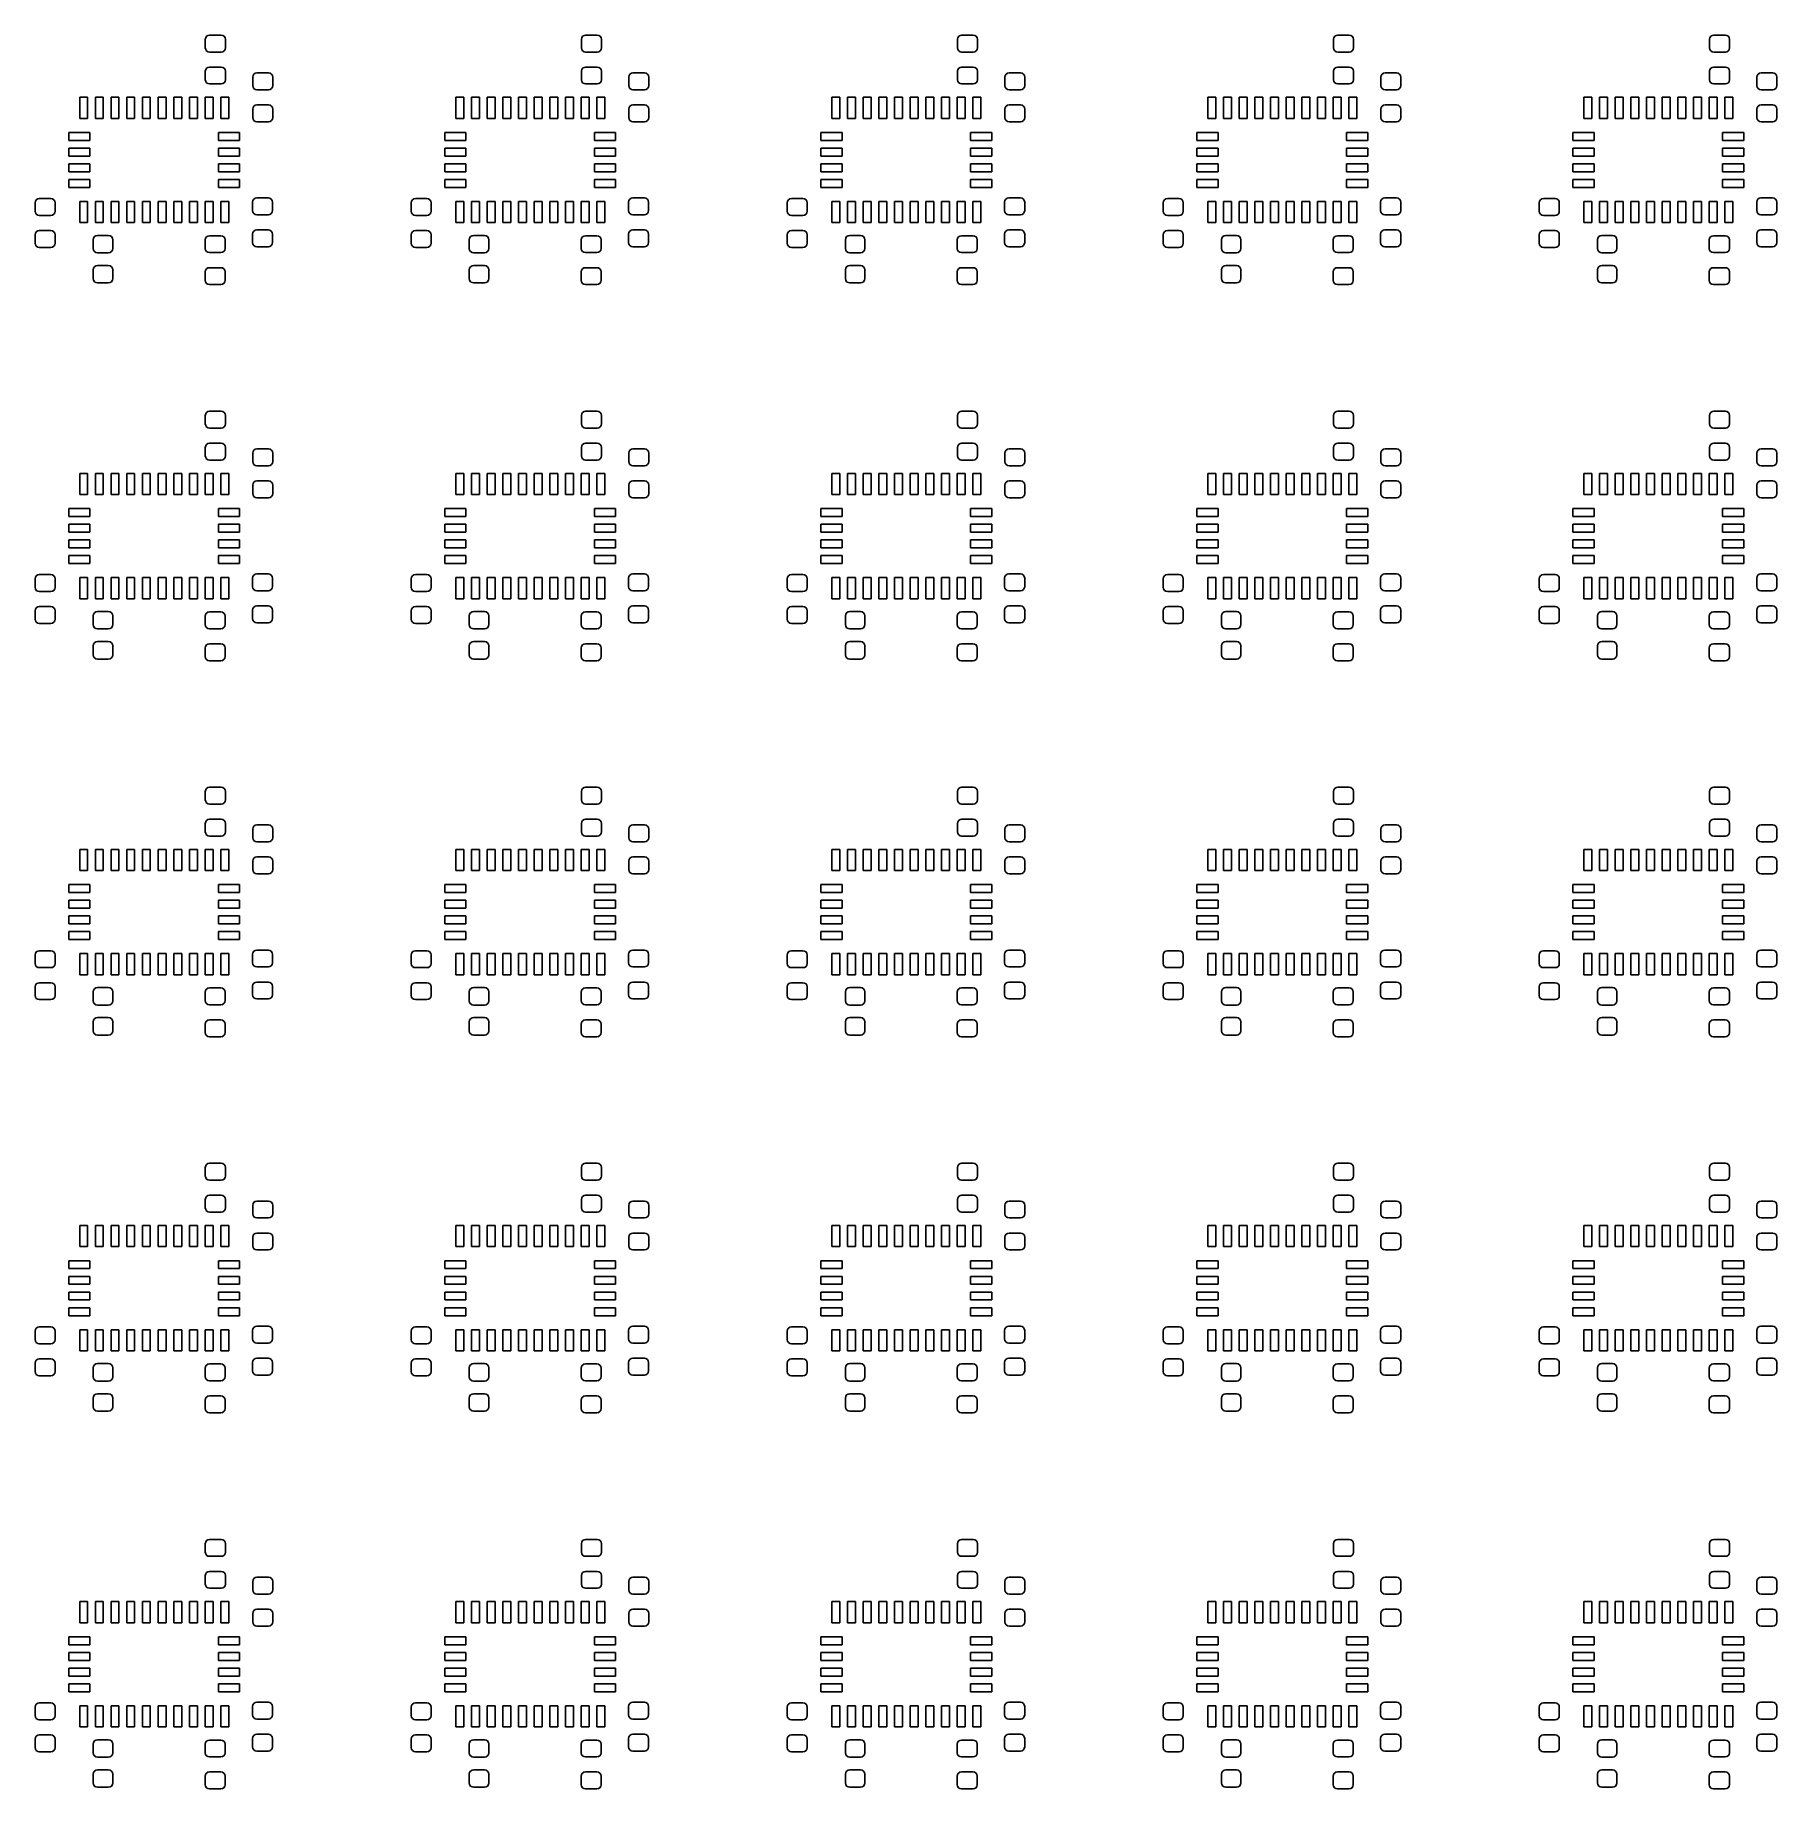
# Model space of a CAD drawing. Extents: x 120.7 to 176.3, y -84 to -28.
import ezdxf

# ---------------------------------------------------------------- set-up
doc = ezdxf.new("R2010")
doc.units = 0
doc.layers.add('BLACK', color=7, linetype='CONTINUOUS')

msp = doc.modelspace()

# ---------------------------------------------------------------- linework, layer by layer
at = {"layer": 'BLACK', "linetype": 'CONTINUOUS'}
for p, q in [((126.132, -28.151), (126.143, -28.0994)), ((126.132, -28.421), (126.132, -28.151)), ((126.143, -28.4727), (126.132, -28.421)), ((126.143, -28.0994), (126.172, -28.0556)), ((126.172, -28.5165), (126.143, -28.4727)), ((126.172, -28.0556), (126.216, -28.0263)), ((126.216, -28.5457), (126.172, -28.5165)), ((126.216, -28.0263), (126.267, -28.016)), ((126.267, -28.016), (126.637, -28.016)), ((126.637, -28.016), (126.689, -28.0263)), ((126.689, -28.0263), (126.733, -28.0556)), ((126.733, -28.5165), (126.689, -28.5457)), ((126.733, -28.0556), (126.762, -28.0994)), ((126.762, -28.4727), (126.733, -28.5165)), ((126.762, -28.0994), (126.772, -28.151)), ((126.772, -28.421), (126.762, -28.4727)), ((126.772, -28.151), (126.772, -28.421)), ((138.132, -28.151), (138.143, -28.0994)), ((138.132, -28.421), (138.132, -28.151)), ((138.143, -28.4727), (138.132, -28.421)), ((138.143, -28.0994), (138.172, -28.0556)), ((138.172, -28.5165), (138.143, -28.4727)), ((138.172, -28.0556), (138.216, -28.0263)), ((138.216, -28.5457), (138.172, -28.5165)), ((138.216, -28.0263), (138.267, -28.016)), ((138.267, -28.016), (138.637, -28.016)), ((138.637, -28.016), (138.689, -28.0263)), ((138.689, -28.0263), (138.733, -28.0556)), ((138.733, -28.5165), (138.689, -28.5457)), ((138.733, -28.0556), (138.762, -28.0994)), ((138.762, -28.4727), (138.733, -28.5165)), ((138.762, -28.0994), (138.772, -28.151)), ((138.772, -28.421), (138.762, -28.4727)), ((138.772, -28.151), (138.772, -28.421)), ((150.132, -28.151), (150.143, -28.0994)), ((150.132, -28.421), (150.132, -28.151)), ((150.143, -28.4727), (150.132, -28.421)), ((150.143, -28.0994), (150.172, -28.0556)), ((150.172, -28.5165), (150.143, -28.4727)), ((150.172, -28.0556), (150.216, -28.0263)), ((150.216, -28.5457), (150.172, -28.5165)), ((150.216, -28.0263), (150.267, -28.016)), ((150.267, -28.016), (150.637, -28.016)), ((150.637, -28.016), (150.689, -28.0263)), ((150.689, -28.0263), (150.733, -28.0556)), ((150.733, -28.5165), (150.689, -28.5457)), ((150.733, -28.0556), (150.762, -28.0994)), ((150.762, -28.4727), (150.733, -28.5165)), ((150.762, -28.0994), (150.772, -28.151)), ((150.772, -28.421), (150.762, -28.4727)), ((150.772, -28.151), (150.772, -28.421)), ((162.132, -28.151), (162.143, -28.0994)), ((162.132, -28.421), (162.132, -28.151)), ((162.143, -28.4727), (162.132, -28.421)), ((162.143, -28.0994), (162.172, -28.0556)), ((162.172, -28.5165), (162.143, -28.4727)), ((162.172, -28.0556), (162.216, -28.0263)), ((162.216, -28.5457), (162.172, -28.5165)), ((162.216, -28.0263), (162.267, -28.016)), ((162.267, -28.016), (162.637, -28.016)), ((162.637, -28.016), (162.689, -28.0263)), ((162.689, -28.0263), (162.733, -28.0556)), ((162.733, -28.5165), (162.689, -28.5457)), ((162.733, -28.0556), (162.762, -28.0994)), ((162.762, -28.4727), (162.733, -28.5165)), ((162.762, -28.0994), (162.772, -28.151)), ((162.772, -28.421), (162.762, -28.4727)), ((162.772, -28.151), (162.772, -28.421)), ((174.132, -28.151), (174.143, -28.0994)), ((174.132, -28.421), (174.132, -28.151)), ((174.143, -28.4727), (174.132, -28.421)), ((174.143, -28.0994), (174.172, -28.0556)), ((174.172, -28.5165), (174.143, -28.4727)), ((174.172, -28.0556), (174.216, -28.0263)), ((174.216, -28.5457), (174.172, -28.5165)), ((174.216, -28.0263), (174.267, -28.016)), ((174.267, -28.016), (174.637, -28.016)), ((174.637, -28.016), (174.689, -28.0263)), ((174.689, -28.0263), (174.733, -28.0556)), ((174.733, -28.5165), (174.689, -28.5457)), ((174.733, -28.0556), (174.762, -28.0994)), ((174.762, -28.4727), (174.733, -28.5165)), ((174.762, -28.0994), (174.772, -28.151)), ((174.772, -28.421), (174.762, -28.4727)), ((174.772, -28.151), (174.772, -28.421)), ((126.143, -29.1194), (126.172, -29.0756)), ((126.172, -29.0756), (126.216, -29.0463)), ((126.267, -28.556), (126.216, -28.5457)), ((126.216, -29.0463), (126.267, -29.036)), ((126.637, -28.556), (126.267, -28.556)), ((126.267, -29.036), (126.637, -29.036)), ((126.689, -28.5457), (126.637, -28.556)), ((126.637, -29.036), (126.689, -29.0463)), ((126.689, -29.0463), (126.733, -29.0756)), ((126.733, -29.0756), (126.762, -29.1194)), ((138.143, -29.1194), (138.172, -29.0756)), ((138.172, -29.0756), (138.216, -29.0463)), ((138.267, -28.556), (138.216, -28.5457)), ((138.216, -29.0463), (138.267, -29.036)), ((138.637, -28.556), (138.267, -28.556)), ((138.267, -29.036), (138.637, -29.036)), ((138.689, -28.5457), (138.637, -28.556)), ((138.637, -29.036), (138.689, -29.0463)), ((138.689, -29.0463), (138.733, -29.0756)), ((138.733, -29.0756), (138.762, -29.1194)), ((150.143, -29.1194), (150.172, -29.0756)), ((150.172, -29.0756), (150.216, -29.0463)), ((150.267, -28.556), (150.216, -28.5457)), ((150.216, -29.0463), (150.267, -29.036)), ((150.637, -28.556), (150.267, -28.556)), ((150.267, -29.036), (150.637, -29.036)), ((150.689, -28.5457), (150.637, -28.556)), ((150.637, -29.036), (150.689, -29.0463)), ((150.689, -29.0463), (150.733, -29.0756)), ((150.733, -29.0756), (150.762, -29.1194)), ((162.143, -29.1194), (162.172, -29.0756)), ((162.172, -29.0756), (162.216, -29.0463)), ((162.267, -28.556), (162.216, -28.5457)), ((162.216, -29.0463), (162.267, -29.036)), ((162.637, -28.556), (162.267, -28.556)), ((162.267, -29.036), (162.637, -29.036)), ((162.689, -28.5457), (162.637, -28.556)), ((162.637, -29.036), (162.689, -29.0463)), ((162.689, -29.0463), (162.733, -29.0756)), ((162.733, -29.0756), (162.762, -29.1194)), ((174.143, -29.1194), (174.172, -29.0756)), ((174.172, -29.0756), (174.216, -29.0463)), ((174.267, -28.556), (174.216, -28.5457)), ((174.216, -29.0463), (174.267, -29.036)), ((174.637, -28.556), (174.267, -28.556)), ((174.267, -29.036), (174.637, -29.036)), ((174.689, -28.5457), (174.637, -28.556)), ((174.637, -29.036), (174.689, -29.0463)), ((174.689, -29.0463), (174.733, -29.0756)), ((174.733, -29.0756), (174.762, -29.1194)), ((126.132, -29.171), (126.143, -29.1194)), ((126.132, -29.441), (126.132, -29.171)), ((126.143, -29.4927), (126.132, -29.441)), ((126.172, -29.5365), (126.143, -29.4927)), ((126.216, -29.5657), (126.172, -29.5365)), ((126.267, -29.576), (126.216, -29.5657)), ((126.637, -29.576), (126.267, -29.576)), ((126.689, -29.5657), (126.637, -29.576)), ((126.733, -29.5365), (126.689, -29.5657)), ((126.762, -29.4927), (126.733, -29.5365)), ((126.762, -29.1194), (126.772, -29.171)), ((126.772, -29.441), (126.762, -29.4927)), ((126.772, -29.171), (126.772, -29.441)), ((127.643, -29.355), (127.654, -29.3033)), ((127.643, -29.625), (127.643, -29.355)), ((127.654, -29.6767), (127.643, -29.625)), ((127.654, -29.3033), (127.683, -29.2595)), ((127.683, -29.2595), (127.727, -29.2303)), ((127.727, -29.2303), (127.778, -29.22)), ((127.778, -29.22), (128.148, -29.22)), ((128.148, -29.22), (128.2, -29.2303)), ((128.2, -29.2303), (128.244, -29.2595)), ((128.244, -29.2595), (128.273, -29.3033)), ((128.273, -29.3033), (128.283, -29.355)), ((128.283, -29.625), (128.273, -29.6767)), ((128.283, -29.355), (128.283, -29.625)), ((138.132, -29.171), (138.143, -29.1194)), ((138.132, -29.441), (138.132, -29.171)), ((138.143, -29.4927), (138.132, -29.441)), ((138.172, -29.5365), (138.143, -29.4927)), ((138.216, -29.5657), (138.172, -29.5365)), ((138.267, -29.576), (138.216, -29.5657)), ((138.637, -29.576), (138.267, -29.576)), ((138.689, -29.5657), (138.637, -29.576)), ((138.733, -29.5365), (138.689, -29.5657)), ((138.762, -29.4927), (138.733, -29.5365)), ((138.762, -29.1194), (138.772, -29.171)), ((138.772, -29.441), (138.762, -29.4927)), ((138.772, -29.171), (138.772, -29.441)), ((139.643, -29.355), (139.654, -29.3033)), ((139.643, -29.625), (139.643, -29.355)), ((139.654, -29.6767), (139.643, -29.625)), ((139.654, -29.3033), (139.683, -29.2595)), ((139.683, -29.2595), (139.727, -29.2303)), ((139.727, -29.2303), (139.778, -29.22)), ((139.778, -29.22), (140.148, -29.22)), ((140.148, -29.22), (140.2, -29.2303)), ((140.2, -29.2303), (140.244, -29.2595)), ((140.244, -29.2595), (140.273, -29.3033)), ((140.273, -29.3033), (140.283, -29.355)), ((140.283, -29.625), (140.273, -29.6767)), ((140.283, -29.355), (140.283, -29.625)), ((150.132, -29.171), (150.143, -29.1194)), ((150.132, -29.441), (150.132, -29.171)), ((150.143, -29.4927), (150.132, -29.441)), ((150.172, -29.5365), (150.143, -29.4927)), ((150.216, -29.5657), (150.172, -29.5365)), ((150.267, -29.576), (150.216, -29.5657)), ((150.637, -29.576), (150.267, -29.576)), ((150.689, -29.5657), (150.637, -29.576)), ((150.733, -29.5365), (150.689, -29.5657)), ((150.762, -29.4927), (150.733, -29.5365)), ((150.762, -29.1194), (150.772, -29.171)), ((150.772, -29.441), (150.762, -29.4927)), ((150.772, -29.171), (150.772, -29.441)), ((151.643, -29.355), (151.654, -29.3033)), ((151.643, -29.625), (151.643, -29.355)), ((151.654, -29.6767), (151.643, -29.625)), ((151.654, -29.3033), (151.683, -29.2595)), ((151.683, -29.2595), (151.727, -29.2303)), ((151.727, -29.2303), (151.778, -29.22)), ((151.778, -29.22), (152.148, -29.22)), ((152.148, -29.22), (152.2, -29.2303)), ((152.2, -29.2303), (152.244, -29.2595)), ((152.244, -29.2595), (152.273, -29.3033)), ((152.273, -29.3033), (152.283, -29.355)), ((152.283, -29.625), (152.273, -29.6767)), ((152.283, -29.355), (152.283, -29.625)), ((162.132, -29.171), (162.143, -29.1194)), ((162.132, -29.441), (162.132, -29.171)), ((162.143, -29.4927), (162.132, -29.441)), ((162.172, -29.5365), (162.143, -29.4927)), ((162.216, -29.5657), (162.172, -29.5365)), ((162.267, -29.576), (162.216, -29.5657)), ((162.637, -29.576), (162.267, -29.576)), ((162.689, -29.5657), (162.637, -29.576)), ((162.733, -29.5365), (162.689, -29.5657)), ((162.762, -29.4927), (162.733, -29.5365)), ((162.762, -29.1194), (162.772, -29.171)), ((162.772, -29.441), (162.762, -29.4927)), ((162.772, -29.171), (162.772, -29.441)), ((163.643, -29.355), (163.654, -29.3033)), ((163.643, -29.625), (163.643, -29.355)), ((163.654, -29.6767), (163.643, -29.625)), ((163.654, -29.3033), (163.683, -29.2595)), ((163.683, -29.2595), (163.727, -29.2303)), ((163.727, -29.2303), (163.778, -29.22)), ((163.778, -29.22), (164.148, -29.22)), ((164.148, -29.22), (164.2, -29.2303)), ((164.2, -29.2303), (164.244, -29.2595)), ((164.244, -29.2595), (164.273, -29.3033)), ((164.273, -29.3033), (164.283, -29.355)), ((164.283, -29.625), (164.273, -29.6767)), ((164.283, -29.355), (164.283, -29.625)), ((174.132, -29.171), (174.143, -29.1194)), ((174.132, -29.441), (174.132, -29.171)), ((174.143, -29.4927), (174.132, -29.441)), ((174.172, -29.5365), (174.143, -29.4927)), ((174.216, -29.5657), (174.172, -29.5365)), ((174.267, -29.576), (174.216, -29.5657)), ((174.637, -29.576), (174.267, -29.576)), ((174.689, -29.5657), (174.637, -29.576)), ((174.733, -29.5365), (174.689, -29.5657)), ((174.762, -29.4927), (174.733, -29.5365)), ((174.762, -29.1194), (174.772, -29.171)), ((174.772, -29.441), (174.762, -29.4927)), ((174.772, -29.171), (174.772, -29.441)), ((175.643, -29.355), (175.654, -29.3033)), ((175.643, -29.625), (175.643, -29.355)), ((175.654, -29.6767), (175.643, -29.625)), ((175.654, -29.3033), (175.683, -29.2595)), ((175.683, -29.2595), (175.727, -29.2303)), ((175.727, -29.2303), (175.778, -29.22)), ((175.778, -29.22), (176.148, -29.22)), ((176.148, -29.22), (176.2, -29.2303)), ((176.2, -29.2303), (176.244, -29.2595)), ((176.244, -29.2595), (176.273, -29.3033)), ((176.273, -29.3033), (176.283, -29.355)), ((176.283, -29.625), (176.273, -29.6767)), ((176.283, -29.355), (176.283, -29.625)), ((122.123, -30.675), (122.123, -30)), ((122.123, -30), (122.377, -30)), ((122.377, -30), (122.377, -30.675)), ((122.623, -30.675), (122.623, -30)), ((122.623, -30), (122.877, -30)), ((122.877, -30), (122.877, -30.675)), ((123.123, -30.675), (123.123, -30)), ((123.123, -30), (123.377, -30)), ((123.377, -30), (123.377, -30.675)), ((123.623, -30.675), (123.623, -30)), ((123.623, -30), (123.877, -30)), ((123.877, -30), (123.877, -30.675)), ((124.123, -30.675), (124.123, -30)), ((124.123, -30), (124.377, -30)), ((124.377, -30), (124.377, -30.675)), ((124.623, -30.675), (124.623, -30)), ((124.623, -30), (124.877, -30)), ((124.877, -30), (124.877, -30.675)), ((125.123, -30.675), (125.123, -30)), ((125.123, -30), (125.377, -30)), ((125.377, -30), (125.377, -30.675)), ((125.623, -30.675), (125.623, -30)), ((125.623, -30), (125.877, -30)), ((125.877, -30), (125.877, -30.675)), ((126.123, -30.675), (126.123, -30)), ((126.123, -30), (126.377, -30)), ((126.377, -30), (126.377, -30.675)), ((126.623, -30.675), (126.623, -30)), ((126.623, -30), (126.877, -30)), ((126.877, -30), (126.877, -30.675)), ((127.683, -29.7205), (127.654, -29.6767)), ((127.727, -29.7497), (127.683, -29.7205)), ((127.778, -29.76), (127.727, -29.7497)), ((128.148, -29.76), (127.778, -29.76)), ((128.2, -29.7497), (128.148, -29.76)), ((128.244, -29.7205), (128.2, -29.7497)), ((128.273, -29.6767), (128.244, -29.7205)), ((134.123, -30.675), (134.123, -30)), ((134.123, -30), (134.377, -30)), ((134.377, -30), (134.377, -30.675)), ((134.623, -30.675), (134.623, -30)), ((134.623, -30), (134.877, -30)), ((134.877, -30), (134.877, -30.675)), ((135.123, -30.675), (135.123, -30)), ((135.123, -30), (135.377, -30)), ((135.377, -30), (135.377, -30.675)), ((135.623, -30.675), (135.623, -30)), ((135.623, -30), (135.877, -30)), ((135.877, -30), (135.877, -30.675)), ((136.123, -30.675), (136.123, -30)), ((136.123, -30), (136.377, -30)), ((136.377, -30), (136.377, -30.675)), ((136.623, -30.675), (136.623, -30)), ((136.623, -30), (136.877, -30)), ((136.877, -30), (136.877, -30.675)), ((137.123, -30.675), (137.123, -30)), ((137.123, -30), (137.377, -30)), ((137.377, -30), (137.377, -30.675)), ((137.623, -30.675), (137.623, -30)), ((137.623, -30), (137.877, -30)), ((137.877, -30), (137.877, -30.675)), ((138.123, -30.675), (138.123, -30)), ((138.123, -30), (138.377, -30)), ((138.377, -30), (138.377, -30.675)), ((138.623, -30.675), (138.623, -30)), ((138.623, -30), (138.877, -30)), ((138.877, -30), (138.877, -30.675)), ((139.683, -29.7205), (139.654, -29.6767)), ((139.727, -29.7497), (139.683, -29.7205)), ((139.778, -29.76), (139.727, -29.7497)), ((140.148, -29.76), (139.778, -29.76)), ((140.2, -29.7497), (140.148, -29.76)), ((140.244, -29.7205), (140.2, -29.7497)), ((140.273, -29.6767), (140.244, -29.7205)), ((146.123, -30.675), (146.123, -30)), ((146.123, -30), (146.377, -30)), ((146.377, -30), (146.377, -30.675)), ((146.623, -30.675), (146.623, -30)), ((146.623, -30), (146.877, -30)), ((146.877, -30), (146.877, -30.675)), ((147.123, -30.675), (147.123, -30)), ((147.123, -30), (147.377, -30)), ((147.377, -30), (147.377, -30.675)), ((147.623, -30.675), (147.623, -30)), ((147.623, -30), (147.877, -30)), ((147.877, -30), (147.877, -30.675)), ((148.123, -30.675), (148.123, -30)), ((148.123, -30), (148.377, -30)), ((148.377, -30), (148.377, -30.675)), ((148.623, -30.675), (148.623, -30)), ((148.623, -30), (148.877, -30)), ((148.877, -30), (148.877, -30.675)), ((149.123, -30.675), (149.123, -30)), ((149.123, -30), (149.377, -30)), ((149.377, -30), (149.377, -30.675)), ((149.623, -30.675), (149.623, -30)), ((149.623, -30), (149.877, -30)), ((149.877, -30), (149.877, -30.675)), ((150.123, -30.675), (150.123, -30)), ((150.123, -30), (150.377, -30)), ((150.377, -30), (150.377, -30.675)), ((150.623, -30.675), (150.623, -30)), ((150.623, -30), (150.877, -30)), ((150.877, -30), (150.877, -30.675)), ((151.683, -29.7205), (151.654, -29.6767)), ((151.727, -29.7497), (151.683, -29.7205)), ((151.778, -29.76), (151.727, -29.7497)), ((152.148, -29.76), (151.778, -29.76)), ((152.2, -29.7497), (152.148, -29.76)), ((152.244, -29.7205), (152.2, -29.7497)), ((152.273, -29.6767), (152.244, -29.7205)), ((158.123, -30.675), (158.123, -30)), ((158.123, -30), (158.377, -30)), ((158.377, -30), (158.377, -30.675)), ((158.623, -30.675), (158.623, -30)), ((158.623, -30), (158.877, -30)), ((158.877, -30), (158.877, -30.675)), ((159.123, -30.675), (159.123, -30)), ((159.123, -30), (159.377, -30)), ((159.377, -30), (159.377, -30.675)), ((159.623, -30.675), (159.623, -30)), ((159.623, -30), (159.877, -30)), ((159.877, -30), (159.877, -30.675)), ((160.123, -30.675), (160.123, -30)), ((160.123, -30), (160.377, -30)), ((160.377, -30), (160.377, -30.675)), ((160.623, -30.675), (160.623, -30)), ((160.623, -30), (160.877, -30)), ((160.877, -30), (160.877, -30.675)), ((161.123, -30.675), (161.123, -30)), ((161.123, -30), (161.377, -30)), ((161.377, -30), (161.377, -30.675)), ((161.623, -30.675), (161.623, -30)), ((161.623, -30), (161.877, -30)), ((161.877, -30), (161.877, -30.675)), ((162.123, -30.675), (162.123, -30)), ((162.123, -30), (162.377, -30)), ((162.377, -30), (162.377, -30.675)), ((162.623, -30.675), (162.623, -30)), ((162.623, -30), (162.877, -30)), ((162.877, -30), (162.877, -30.675)), ((163.683, -29.7205), (163.654, -29.6767)), ((163.727, -29.7497), (163.683, -29.7205)), ((163.778, -29.76), (163.727, -29.7497)), ((164.148, -29.76), (163.778, -29.76)), ((164.2, -29.7497), (164.148, -29.76)), ((164.244, -29.7205), (164.2, -29.7497)), ((164.273, -29.6767), (164.244, -29.7205)), ((170.123, -30.675), (170.123, -30)), ((170.123, -30), (170.377, -30)), ((170.377, -30), (170.377, -30.675)), ((170.623, -30.675), (170.623, -30)), ((170.623, -30), (170.877, -30)), ((170.877, -30), (170.877, -30.675)), ((171.123, -30.675), (171.123, -30)), ((171.123, -30), (171.377, -30)), ((171.377, -30), (171.377, -30.675)), ((171.623, -30.675), (171.623, -30)), ((171.623, -30), (171.877, -30)), ((171.877, -30), (171.877, -30.675)), ((172.123, -30.675), (172.123, -30)), ((172.123, -30), (172.377, -30)), ((172.377, -30), (172.377, -30.675)), ((172.623, -30.675), (172.623, -30)), ((172.623, -30), (172.877, -30)), ((172.877, -30), (172.877, -30.675)), ((173.123, -30.675), (173.123, -30)), ((173.123, -30), (173.377, -30)), ((173.377, -30), (173.377, -30.675)), ((173.623, -30.675), (173.623, -30)), ((173.623, -30), (173.877, -30)), ((173.877, -30), (173.877, -30.675)), ((174.123, -30.675), (174.123, -30)), ((174.123, -30), (174.377, -30)), ((174.377, -30), (174.377, -30.675)), ((174.623, -30.675), (174.623, -30)), ((174.623, -30), (174.877, -30)), ((174.877, -30), (174.877, -30.675)), ((175.683, -29.7205), (175.654, -29.6767)), ((175.727, -29.7497), (175.683, -29.7205)), ((175.778, -29.76), (175.727, -29.7497)), ((176.148, -29.76), (175.778, -29.76)), ((176.2, -29.7497), (176.148, -29.76)), ((176.244, -29.7205), (176.2, -29.7497)), ((176.273, -29.6767), (176.244, -29.7205)), ((122.377, -30.675), (122.123, -30.675)), ((122.877, -30.675), (122.623, -30.675)), ((123.377, -30.675), (123.123, -30.675)), ((123.877, -30.675), (123.623, -30.675)), ((124.377, -30.675), (124.123, -30.675)), ((124.877, -30.675), (124.623, -30.675)), ((125.377, -30.675), (125.123, -30.675)), ((125.877, -30.675), (125.623, -30.675)), ((126.377, -30.675), (126.123, -30.675)), ((126.877, -30.675), (126.623, -30.675)), ((127.643, -30.375), (127.654, -30.3233)), ((127.643, -30.645), (127.643, -30.375)), ((127.654, -30.6967), (127.643, -30.645)), ((127.654, -30.3233), (127.683, -30.2795)), ((127.683, -30.7405), (127.654, -30.6967)), ((127.683, -30.2795), (127.727, -30.2503)), ((127.727, -30.7697), (127.683, -30.7405)), ((127.727, -30.2503), (127.778, -30.24)), ((127.778, -30.78), (127.727, -30.7697)), ((127.778, -30.24), (128.148, -30.24)), ((128.148, -30.24), (128.2, -30.2503)), ((128.2, -30.7697), (128.148, -30.78)), ((128.2, -30.2503), (128.244, -30.2795)), ((128.244, -30.7405), (128.2, -30.7697)), ((128.244, -30.2795), (128.273, -30.3233)), ((128.273, -30.6967), (128.244, -30.7405)), ((128.273, -30.3233), (128.283, -30.375)), ((128.283, -30.645), (128.273, -30.6967)), ((128.283, -30.375), (128.283, -30.645)), ((134.377, -30.675), (134.123, -30.675)), ((134.877, -30.675), (134.623, -30.675)), ((135.377, -30.675), (135.123, -30.675)), ((135.877, -30.675), (135.623, -30.675)), ((136.377, -30.675), (136.123, -30.675)), ((136.877, -30.675), (136.623, -30.675)), ((137.377, -30.675), (137.123, -30.675)), ((137.877, -30.675), (137.623, -30.675)), ((138.377, -30.675), (138.123, -30.675)), ((138.877, -30.675), (138.623, -30.675)), ((139.643, -30.375), (139.654, -30.3233)), ((139.643, -30.645), (139.643, -30.375)), ((139.654, -30.6967), (139.643, -30.645)), ((139.654, -30.3233), (139.683, -30.2795)), ((139.683, -30.7405), (139.654, -30.6967)), ((139.683, -30.2795), (139.727, -30.2503)), ((139.727, -30.7697), (139.683, -30.7405)), ((139.727, -30.2503), (139.778, -30.24)), ((139.778, -30.78), (139.727, -30.7697)), ((139.778, -30.24), (140.148, -30.24)), ((140.148, -30.24), (140.2, -30.2503)), ((140.2, -30.7697), (140.148, -30.78)), ((140.2, -30.2503), (140.244, -30.2795)), ((140.244, -30.7405), (140.2, -30.7697)), ((140.244, -30.2795), (140.273, -30.3233)), ((140.273, -30.6967), (140.244, -30.7405)), ((140.273, -30.3233), (140.283, -30.375)), ((140.283, -30.645), (140.273, -30.6967)), ((140.283, -30.375), (140.283, -30.645)), ((146.377, -30.675), (146.123, -30.675)), ((146.877, -30.675), (146.623, -30.675)), ((147.377, -30.675), (147.123, -30.675)), ((147.877, -30.675), (147.623, -30.675)), ((148.377, -30.675), (148.123, -30.675)), ((148.877, -30.675), (148.623, -30.675)), ((149.377, -30.675), (149.123, -30.675)), ((149.877, -30.675), (149.623, -30.675)), ((150.377, -30.675), (150.123, -30.675)), ((150.877, -30.675), (150.623, -30.675)), ((151.643, -30.375), (151.654, -30.3233)), ((151.643, -30.645), (151.643, -30.375)), ((151.654, -30.6967), (151.643, -30.645)), ((151.654, -30.3233), (151.683, -30.2795)), ((151.683, -30.7405), (151.654, -30.6967)), ((151.683, -30.2795), (151.727, -30.2503)), ((151.727, -30.7697), (151.683, -30.7405)), ((151.727, -30.2503), (151.778, -30.24)), ((151.778, -30.78), (151.727, -30.7697)), ((151.778, -30.24), (152.148, -30.24)), ((152.148, -30.24), (152.2, -30.2503)), ((152.2, -30.7697), (152.148, -30.78)), ((152.2, -30.2503), (152.244, -30.2795)), ((152.244, -30.7405), (152.2, -30.7697)), ((152.244, -30.2795), (152.273, -30.3233)), ((152.273, -30.6967), (152.244, -30.7405)), ((152.273, -30.3233), (152.283, -30.375)), ((152.283, -30.645), (152.273, -30.6967)), ((152.283, -30.375), (152.283, -30.645)), ((158.377, -30.675), (158.123, -30.675)), ((158.877, -30.675), (158.623, -30.675)), ((159.377, -30.675), (159.123, -30.675)), ((159.877, -30.675), (159.623, -30.675)), ((160.377, -30.675), (160.123, -30.675)), ((160.877, -30.675), (160.623, -30.675)), ((161.377, -30.675), (161.123, -30.675)), ((161.877, -30.675), (161.623, -30.675)), ((162.377, -30.675), (162.123, -30.675)), ((162.877, -30.675), (162.623, -30.675)), ((163.643, -30.375), (163.654, -30.3233)), ((163.643, -30.645), (163.643, -30.375)), ((163.654, -30.6967), (163.643, -30.645)), ((163.654, -30.3233), (163.683, -30.2795)), ((163.683, -30.7405), (163.654, -30.6967)), ((163.683, -30.2795), (163.727, -30.2503)), ((163.727, -30.7697), (163.683, -30.7405)), ((163.727, -30.2503), (163.778, -30.24)), ((163.778, -30.78), (163.727, -30.7697)), ((163.778, -30.24), (164.148, -30.24)), ((164.148, -30.24), (164.2, -30.2503)), ((164.2, -30.7697), (164.148, -30.78)), ((164.2, -30.2503), (164.244, -30.2795)), ((164.244, -30.7405), (164.2, -30.7697)), ((164.244, -30.2795), (164.273, -30.3233)), ((164.273, -30.6967), (164.244, -30.7405)), ((164.273, -30.3233), (164.283, -30.375)), ((164.283, -30.645), (164.273, -30.6967)), ((164.283, -30.375), (164.283, -30.645)), ((170.377, -30.675), (170.123, -30.675)), ((170.877, -30.675), (170.623, -30.675)), ((171.377, -30.675), (171.123, -30.675)), ((171.877, -30.675), (171.623, -30.675)), ((172.377, -30.675), (172.123, -30.675)), ((172.877, -30.675), (172.623, -30.675)), ((173.377, -30.675), (173.123, -30.675)), ((173.877, -30.675), (173.623, -30.675)), ((174.377, -30.675), (174.123, -30.675)), ((174.877, -30.675), (174.623, -30.675)), ((175.643, -30.375), (175.654, -30.3233)), ((175.643, -30.645), (175.643, -30.375)), ((175.654, -30.6967), (175.643, -30.645)), ((175.654, -30.3233), (175.683, -30.2795)), ((175.683, -30.7405), (175.654, -30.6967)), ((175.683, -30.2795), (175.727, -30.2503)), ((175.727, -30.7697), (175.683, -30.7405)), ((175.727, -30.2503), (175.778, -30.24)), ((175.778, -30.78), (175.727, -30.7697)), ((175.778, -30.24), (176.148, -30.24)), ((176.148, -30.24), (176.2, -30.2503)), ((176.2, -30.7697), (176.148, -30.78)), ((176.2, -30.2503), (176.244, -30.2795)), ((176.244, -30.7405), (176.2, -30.7697)), ((176.244, -30.2795), (176.273, -30.3233)), ((176.273, -30.6967), (176.244, -30.7405)), ((176.273, -30.3233), (176.283, -30.375)), ((176.283, -30.645), (176.273, -30.6967)), ((176.283, -30.375), (176.283, -30.645)), ((121.775, -31.377), (121.775, -31.123)), ((121.775, -31.123), (122.45, -31.123)), ((122.45, -31.123), (122.45, -31.377)), ((126.55, -31.377), (126.55, -31.123)), ((126.55, -31.123), (127.225, -31.123)), ((127.225, -31.123), (127.225, -31.377)), ((128.148, -30.78), (127.778, -30.78)), ((133.775, -31.377), (133.775, -31.123)), ((133.775, -31.123), (134.45, -31.123)), ((134.45, -31.123), (134.45, -31.377)), ((138.55, -31.377), (138.55, -31.123)), ((138.55, -31.123), (139.225, -31.123)), ((139.225, -31.123), (139.225, -31.377)), ((140.148, -30.78), (139.778, -30.78)), ((145.775, -31.377), (145.775, -31.123)), ((145.775, -31.123), (146.45, -31.123)), ((146.45, -31.123), (146.45, -31.377)), ((150.55, -31.377), (150.55, -31.123)), ((150.55, -31.123), (151.225, -31.123)), ((151.225, -31.123), (151.225, -31.377)), ((152.148, -30.78), (151.778, -30.78)), ((157.775, -31.377), (157.775, -31.123)), ((157.775, -31.123), (158.45, -31.123)), ((158.45, -31.123), (158.45, -31.377)), ((162.55, -31.377), (162.55, -31.123)), ((162.55, -31.123), (163.225, -31.123)), ((163.225, -31.123), (163.225, -31.377)), ((164.148, -30.78), (163.778, -30.78)), ((169.775, -31.377), (169.775, -31.123)), ((169.775, -31.123), (170.45, -31.123)), ((170.45, -31.123), (170.45, -31.377)), ((174.55, -31.377), (174.55, -31.123)), ((174.55, -31.123), (175.225, -31.123)), ((175.225, -31.123), (175.225, -31.377)), ((176.148, -30.78), (175.778, -30.78)), ((122.45, -31.377), (121.775, -31.377)), ((121.775, -31.877), (121.775, -31.623)), ((121.775, -31.623), (122.45, -31.623)), ((122.45, -31.877), (121.775, -31.877)), ((122.45, -31.623), (122.45, -31.877)), ((127.225, -31.377), (126.55, -31.377)), ((126.55, -31.877), (126.55, -31.623)), ((126.55, -31.623), (127.225, -31.623)), ((127.225, -31.877), (126.55, -31.877)), ((127.225, -31.623), (127.225, -31.877)), ((134.45, -31.377), (133.775, -31.377)), ((133.775, -31.877), (133.775, -31.623)), ((133.775, -31.623), (134.45, -31.623)), ((134.45, -31.877), (133.775, -31.877)), ((134.45, -31.623), (134.45, -31.877)), ((139.225, -31.377), (138.55, -31.377)), ((138.55, -31.877), (138.55, -31.623)), ((138.55, -31.623), (139.225, -31.623)), ((139.225, -31.877), (138.55, -31.877)), ((139.225, -31.623), (139.225, -31.877)), ((146.45, -31.377), (145.775, -31.377)), ((145.775, -31.877), (145.775, -31.623)), ((145.775, -31.623), (146.45, -31.623)), ((146.45, -31.877), (145.775, -31.877)), ((146.45, -31.623), (146.45, -31.877)), ((151.225, -31.377), (150.55, -31.377)), ((150.55, -31.877), (150.55, -31.623)), ((150.55, -31.623), (151.225, -31.623)), ((151.225, -31.877), (150.55, -31.877)), ((151.225, -31.623), (151.225, -31.877)), ((158.45, -31.377), (157.775, -31.377)), ((157.775, -31.877), (157.775, -31.623)), ((157.775, -31.623), (158.45, -31.623)), ((158.45, -31.877), (157.775, -31.877)), ((158.45, -31.623), (158.45, -31.877)), ((163.225, -31.377), (162.55, -31.377)), ((162.55, -31.877), (162.55, -31.623)), ((162.55, -31.623), (163.225, -31.623)), ((163.225, -31.877), (162.55, -31.877)), ((163.225, -31.623), (163.225, -31.877)), ((170.45, -31.377), (169.775, -31.377)), ((169.775, -31.877), (169.775, -31.623)), ((169.775, -31.623), (170.45, -31.623)), ((170.45, -31.877), (169.775, -31.877)), ((170.45, -31.623), (170.45, -31.877)), ((175.225, -31.377), (174.55, -31.377)), ((174.55, -31.877), (174.55, -31.623)), ((174.55, -31.623), (175.225, -31.623)), ((175.225, -31.877), (174.55, -31.877)), ((175.225, -31.623), (175.225, -31.877)), ((121.775, -32.377), (121.775, -32.123)), ((121.775, -32.123), (122.45, -32.123)), ((122.45, -32.377), (121.775, -32.377)), ((122.45, -32.123), (122.45, -32.377)), ((126.55, -32.377), (126.55, -32.123)), ((126.55, -32.123), (127.225, -32.123)), ((127.225, -32.377), (126.55, -32.377)), ((127.225, -32.123), (127.225, -32.377)), ((133.775, -32.377), (133.775, -32.123)), ((133.775, -32.123), (134.45, -32.123)), ((134.45, -32.377), (133.775, -32.377)), ((134.45, -32.123), (134.45, -32.377)), ((138.55, -32.377), (138.55, -32.123)), ((138.55, -32.123), (139.225, -32.123)), ((139.225, -32.377), (138.55, -32.377)), ((139.225, -32.123), (139.225, -32.377)), ((145.775, -32.377), (145.775, -32.123)), ((145.775, -32.123), (146.45, -32.123)), ((146.45, -32.377), (145.775, -32.377)), ((146.45, -32.123), (146.45, -32.377)), ((150.55, -32.377), (150.55, -32.123)), ((150.55, -32.123), (151.225, -32.123)), ((151.225, -32.377), (150.55, -32.377)), ((151.225, -32.123), (151.225, -32.377)), ((157.775, -32.377), (157.775, -32.123)), ((157.775, -32.123), (158.45, -32.123)), ((158.45, -32.377), (157.775, -32.377)), ((158.45, -32.123), (158.45, -32.377)), ((162.55, -32.377), (162.55, -32.123)), ((162.55, -32.123), (163.225, -32.123)), ((163.225, -32.377), (162.55, -32.377)), ((163.225, -32.123), (163.225, -32.377)), ((169.775, -32.377), (169.775, -32.123)), ((169.775, -32.123), (170.45, -32.123)), ((170.45, -32.377), (169.775, -32.377)), ((170.45, -32.123), (170.45, -32.377)), ((174.55, -32.377), (174.55, -32.123)), ((174.55, -32.123), (175.225, -32.123)), ((175.225, -32.377), (174.55, -32.377)), ((175.225, -32.123), (175.225, -32.377)), ((121.775, -32.877), (121.775, -32.623)), ((121.775, -32.623), (122.45, -32.623)), ((122.45, -32.877), (121.775, -32.877)), ((122.45, -32.623), (122.45, -32.877)), ((126.55, -32.877), (126.55, -32.623)), ((126.55, -32.623), (127.225, -32.623)), ((127.225, -32.877), (126.55, -32.877)), ((127.225, -32.623), (127.225, -32.877)), ((133.775, -32.877), (133.775, -32.623)), ((133.775, -32.623), (134.45, -32.623)), ((134.45, -32.877), (133.775, -32.877)), ((134.45, -32.623), (134.45, -32.877)), ((138.55, -32.877), (138.55, -32.623)), ((138.55, -32.623), (139.225, -32.623)), ((139.225, -32.877), (138.55, -32.877)), ((139.225, -32.623), (139.225, -32.877)), ((145.775, -32.877), (145.775, -32.623)), ((145.775, -32.623), (146.45, -32.623)), ((146.45, -32.877), (145.775, -32.877)), ((146.45, -32.623), (146.45, -32.877)), ((150.55, -32.877), (150.55, -32.623)), ((150.55, -32.623), (151.225, -32.623)), ((151.225, -32.877), (150.55, -32.877)), ((151.225, -32.623), (151.225, -32.877)), ((157.775, -32.877), (157.775, -32.623)), ((157.775, -32.623), (158.45, -32.623)), ((158.45, -32.877), (157.775, -32.877)), ((158.45, -32.623), (158.45, -32.877)), ((162.55, -32.877), (162.55, -32.623)), ((162.55, -32.623), (163.225, -32.623)), ((163.225, -32.877), (162.55, -32.877)), ((163.225, -32.623), (163.225, -32.877)), ((169.775, -32.877), (169.775, -32.623)), ((169.775, -32.623), (170.45, -32.623)), ((170.45, -32.877), (169.775, -32.877)), ((170.45, -32.623), (170.45, -32.877)), ((174.55, -32.877), (174.55, -32.623)), ((174.55, -32.623), (175.225, -32.623)), ((175.225, -32.877), (174.55, -32.877)), ((175.225, -32.623), (175.225, -32.877)), ((120.699, -33.3677), (120.709, -33.316)), ((120.699, -33.6377), (120.699, -33.3677)), ((120.709, -33.316), (120.739, -33.2722)), ((120.739, -33.2722), (120.782, -33.243)), ((120.782, -33.243), (120.834, -33.2327)), ((120.834, -33.2327), (121.204, -33.2327)), ((121.204, -33.2327), (121.256, -33.243)), ((121.256, -33.243), (121.3, -33.2722)), ((121.3, -33.2722), (121.329, -33.316)), ((121.329, -33.316), (121.339, -33.3677)), ((121.339, -33.3677), (121.339, -33.6377)), ((122.123, -34), (122.123, -33.325)), ((122.123, -33.325), (122.377, -33.325)), ((122.377, -33.325), (122.377, -34)), ((122.623, -34), (122.623, -33.325)), ((122.623, -33.325), (122.877, -33.325)), ((122.877, -33.325), (122.877, -34)), ((123.123, -34), (123.123, -33.325)), ((123.123, -33.325), (123.377, -33.325)), ((123.377, -33.325), (123.377, -34)), ((123.623, -34), (123.623, -33.325)), ((123.623, -33.325), (123.877, -33.325)), ((123.877, -33.325), (123.877, -34)), ((124.123, -34), (124.123, -33.325)), ((124.123, -33.325), (124.377, -33.325)), ((124.377, -33.325), (124.377, -34)), ((124.623, -34), (124.623, -33.325)), ((124.623, -33.325), (124.877, -33.325)), ((124.877, -33.325), (124.877, -34)), ((125.123, -34), (125.123, -33.325)), ((125.123, -33.325), (125.377, -33.325)), ((125.377, -33.325), (125.377, -34)), ((125.623, -34), (125.623, -33.325)), ((125.623, -33.325), (125.877, -33.325)), ((125.877, -33.325), (125.877, -34)), ((126.123, -34), (126.123, -33.325)), ((126.123, -33.325), (126.377, -33.325)), ((126.377, -33.325), (126.377, -34)), ((126.623, -34), (126.623, -33.325)), ((126.623, -33.325), (126.877, -33.325)), ((126.877, -33.325), (126.877, -34)), ((127.638, -33.3464), (127.648, -33.2947)), ((127.638, -33.6164), (127.638, -33.3464)), ((127.648, -33.2947), (127.677, -33.2509)), ((127.677, -33.2509), (127.721, -33.2217)), ((127.721, -33.2217), (127.773, -33.2114)), ((127.773, -33.2114), (128.143, -33.2114)), ((128.143, -33.2114), (128.194, -33.2217)), ((128.194, -33.2217), (128.238, -33.2509)), ((128.238, -33.2509), (128.267, -33.2947)), ((128.267, -33.2947), (128.278, -33.3464)), ((128.278, -33.3464), (128.278, -33.6164)), ((132.699, -33.3677), (132.709, -33.316)), ((132.699, -33.6377), (132.699, -33.3677)), ((132.709, -33.316), (132.739, -33.2722)), ((132.739, -33.2722), (132.782, -33.243)), ((132.782, -33.243), (132.834, -33.2327)), ((132.834, -33.2327), (133.204, -33.2327)), ((133.204, -33.2327), (133.256, -33.243)), ((133.256, -33.243), (133.3, -33.2722)), ((133.3, -33.2722), (133.329, -33.316)), ((133.329, -33.316), (133.339, -33.3677)), ((133.339, -33.3677), (133.339, -33.6377)), ((134.123, -34), (134.123, -33.325)), ((134.123, -33.325), (134.377, -33.325)), ((134.377, -33.325), (134.377, -34)), ((134.623, -34), (134.623, -33.325)), ((134.623, -33.325), (134.877, -33.325)), ((134.877, -33.325), (134.877, -34)), ((135.123, -34), (135.123, -33.325)), ((135.123, -33.325), (135.377, -33.325)), ((135.377, -33.325), (135.377, -34)), ((135.623, -34), (135.623, -33.325)), ((135.623, -33.325), (135.877, -33.325)), ((135.877, -33.325), (135.877, -34)), ((136.123, -34), (136.123, -33.325)), ((136.123, -33.325), (136.377, -33.325)), ((136.377, -33.325), (136.377, -34)), ((136.623, -34), (136.623, -33.325)), ((136.623, -33.325), (136.877, -33.325)), ((136.877, -33.325), (136.877, -34)), ((137.123, -34), (137.123, -33.325)), ((137.123, -33.325), (137.377, -33.325)), ((137.377, -33.325), (137.377, -34)), ((137.623, -34), (137.623, -33.325)), ((137.623, -33.325), (137.877, -33.325)), ((137.877, -33.325), (137.877, -34)), ((138.123, -34), (138.123, -33.325)), ((138.123, -33.325), (138.377, -33.325)), ((138.377, -33.325), (138.377, -34)), ((138.623, -34), (138.623, -33.325)), ((138.623, -33.325), (138.877, -33.325)), ((138.877, -33.325), (138.877, -34)), ((139.638, -33.3464), (139.648, -33.2947)), ((139.638, -33.6164), (139.638, -33.3464)), ((139.648, -33.2947), (139.677, -33.2509)), ((139.677, -33.2509), (139.721, -33.2217)), ((139.721, -33.2217), (139.773, -33.2114)), ((139.773, -33.2114), (140.143, -33.2114)), ((140.143, -33.2114), (140.194, -33.2217)), ((140.194, -33.2217), (140.238, -33.2509)), ((140.238, -33.2509), (140.267, -33.2947)), ((140.267, -33.2947), (140.278, -33.3464)), ((140.278, -33.3464), (140.278, -33.6164)), ((144.699, -33.3677), (144.709, -33.316)), ((144.699, -33.6377), (144.699, -33.3677)), ((144.709, -33.316), (144.739, -33.2722)), ((144.739, -33.2722), (144.782, -33.243)), ((144.782, -33.243), (144.834, -33.2327)), ((144.834, -33.2327), (145.204, -33.2327)), ((145.204, -33.2327), (145.256, -33.243)), ((145.256, -33.243), (145.3, -33.2722)), ((145.3, -33.2722), (145.329, -33.316)), ((145.329, -33.316), (145.339, -33.3677)), ((145.339, -33.3677), (145.339, -33.6377)), ((146.123, -34), (146.123, -33.325)), ((146.123, -33.325), (146.377, -33.325)), ((146.377, -33.325), (146.377, -34)), ((146.623, -34), (146.623, -33.325)), ((146.623, -33.325), (146.877, -33.325)), ((146.877, -33.325), (146.877, -34)), ((147.123, -34), (147.123, -33.325)), ((147.123, -33.325), (147.377, -33.325)), ((147.377, -33.325), (147.377, -34)), ((147.623, -34), (147.623, -33.325)), ((147.623, -33.325), (147.877, -33.325)), ((147.877, -33.325), (147.877, -34)), ((148.123, -34), (148.123, -33.325)), ((148.123, -33.325), (148.377, -33.325)), ((148.377, -33.325), (148.377, -34)), ((148.623, -34), (148.623, -33.325)), ((148.623, -33.325), (148.877, -33.325)), ((148.877, -33.325), (148.877, -34)), ((149.123, -34), (149.123, -33.325)), ((149.123, -33.325), (149.377, -33.325)), ((149.377, -33.325), (149.377, -34)), ((149.623, -34), (149.623, -33.325)), ((149.623, -33.325), (149.877, -33.325)), ((149.877, -33.325), (149.877, -34)), ((150.123, -34), (150.123, -33.325)), ((150.123, -33.325), (150.377, -33.325)), ((150.377, -33.325), (150.377, -34)), ((150.623, -34), (150.623, -33.325)), ((150.623, -33.325), (150.877, -33.325)), ((150.877, -33.325), (150.877, -34)), ((151.638, -33.3464), (151.648, -33.2947)), ((151.638, -33.6164), (151.638, -33.3464)), ((151.648, -33.2947), (151.677, -33.2509)), ((151.677, -33.2509), (151.721, -33.2217)), ((151.721, -33.2217), (151.773, -33.2114)), ((151.773, -33.2114), (152.143, -33.2114)), ((152.143, -33.2114), (152.194, -33.2217)), ((152.194, -33.2217), (152.238, -33.2509)), ((152.238, -33.2509), (152.267, -33.2947)), ((152.267, -33.2947), (152.278, -33.3464)), ((152.278, -33.3464), (152.278, -33.6164)), ((156.699, -33.3677), (156.709, -33.316)), ((156.699, -33.6377), (156.699, -33.3677)), ((156.709, -33.316), (156.739, -33.2722)), ((156.739, -33.2722), (156.782, -33.243)), ((156.782, -33.243), (156.834, -33.2327)), ((156.834, -33.2327), (157.204, -33.2327)), ((157.204, -33.2327), (157.256, -33.243)), ((157.256, -33.243), (157.3, -33.2722)), ((157.3, -33.2722), (157.329, -33.316)), ((157.329, -33.316), (157.339, -33.3677)), ((157.339, -33.3677), (157.339, -33.6377)), ((158.123, -34), (158.123, -33.325)), ((158.123, -33.325), (158.377, -33.325)), ((158.377, -33.325), (158.377, -34)), ((158.623, -34), (158.623, -33.325)), ((158.623, -33.325), (158.877, -33.325)), ((158.877, -33.325), (158.877, -34)), ((159.123, -34), (159.123, -33.325)), ((159.123, -33.325), (159.377, -33.325)), ((159.377, -33.325), (159.377, -34)), ((159.623, -34), (159.623, -33.325)), ((159.623, -33.325), (159.877, -33.325)), ((159.877, -33.325), (159.877, -34)), ((160.123, -34), (160.123, -33.325)), ((160.123, -33.325), (160.377, -33.325)), ((160.377, -33.325), (160.377, -34)), ((160.623, -34), (160.623, -33.325)), ((160.623, -33.325), (160.877, -33.325)), ((160.877, -33.325), (160.877, -34)), ((161.123, -34), (161.123, -33.325)), ((161.123, -33.325), (161.377, -33.325)), ((161.377, -33.325), (161.377, -34)), ((161.623, -34), (161.623, -33.325)), ((161.623, -33.325), (161.877, -33.325)), ((161.877, -33.325), (161.877, -34)), ((162.123, -34), (162.123, -33.325)), ((162.123, -33.325), (162.377, -33.325)), ((162.377, -33.325), (162.377, -34)), ((162.623, -34), (162.623, -33.325)), ((162.623, -33.325), (162.877, -33.325)), ((162.877, -33.325), (162.877, -34)), ((163.638, -33.3464), (163.648, -33.2947)), ((163.638, -33.6164), (163.638, -33.3464)), ((163.648, -33.2947), (163.677, -33.2509)), ((163.677, -33.2509), (163.721, -33.2217)), ((163.721, -33.2217), (163.773, -33.2114)), ((163.773, -33.2114), (164.143, -33.2114)), ((164.143, -33.2114), (164.194, -33.2217)), ((164.194, -33.2217), (164.238, -33.2509)), ((164.238, -33.2509), (164.267, -33.2947)), ((164.267, -33.2947), (164.278, -33.3464)), ((164.278, -33.3464), (164.278, -33.6164)), ((168.699, -33.3677), (168.709, -33.316)), ((168.699, -33.6377), (168.699, -33.3677)), ((168.709, -33.316), (168.739, -33.2722)), ((168.739, -33.2722), (168.782, -33.243)), ((168.782, -33.243), (168.834, -33.2327)), ((168.834, -33.2327), (169.204, -33.2327)), ((169.204, -33.2327), (169.256, -33.243)), ((169.256, -33.243), (169.3, -33.2722)), ((169.3, -33.2722), (169.329, -33.316)), ((169.329, -33.316), (169.339, -33.3677)), ((169.339, -33.3677), (169.339, -33.6377)), ((170.123, -34), (170.123, -33.325)), ((170.123, -33.325), (170.377, -33.325)), ((170.377, -33.325), (170.377, -34)), ((170.623, -34), (170.623, -33.325)), ((170.623, -33.325), (170.877, -33.325)), ((170.877, -33.325), (170.877, -34)), ((171.123, -34), (171.123, -33.325)), ((171.123, -33.325), (171.377, -33.325)), ((171.377, -33.325), (171.377, -34)), ((171.623, -34), (171.623, -33.325)), ((171.623, -33.325), (171.877, -33.325)), ((171.877, -33.325), (171.877, -34)), ((172.123, -34), (172.123, -33.325)), ((172.123, -33.325), (172.377, -33.325)), ((172.377, -33.325), (172.377, -34)), ((172.623, -34), (172.623, -33.325)), ((172.623, -33.325), (172.877, -33.325)), ((172.877, -33.325), (172.877, -34)), ((173.123, -34), (173.123, -33.325)), ((173.123, -33.325), (173.377, -33.325)), ((173.377, -33.325), (173.377, -34)), ((173.623, -34), (173.623, -33.325)), ((173.623, -33.325), (173.877, -33.325)), ((173.877, -33.325), (173.877, -34)), ((174.123, -34), (174.123, -33.325)), ((174.123, -33.325), (174.377, -33.325)), ((174.377, -33.325), (174.377, -34)), ((174.623, -34), (174.623, -33.325)), ((174.623, -33.325), (174.877, -33.325)), ((174.877, -33.325), (174.877, -34)), ((175.638, -33.3464), (175.648, -33.2947)), ((175.638, -33.6164), (175.638, -33.3464)), ((175.648, -33.2947), (175.677, -33.2509)), ((175.677, -33.2509), (175.721, -33.2217)), ((175.721, -33.2217), (175.773, -33.2114)), ((175.773, -33.2114), (176.143, -33.2114)), ((176.143, -33.2114), (176.194, -33.2217)), ((176.194, -33.2217), (176.238, -33.2509)), ((176.238, -33.2509), (176.267, -33.2947)), ((176.267, -33.2947), (176.278, -33.3464)), ((176.278, -33.3464), (176.278, -33.6164)), ((120.709, -33.6894), (120.699, -33.6377)), ((120.739, -33.7332), (120.709, -33.6894)), ((120.782, -33.7624), (120.739, -33.7332)), ((120.834, -33.7727), (120.782, -33.7624)), ((121.204, -33.7727), (120.834, -33.7727)), ((121.256, -33.7624), (121.204, -33.7727)), ((121.3, -33.7332), (121.256, -33.7624)), ((121.329, -33.6894), (121.3, -33.7332)), ((121.339, -33.6377), (121.329, -33.6894)), ((122.377, -34), (122.123, -34)), ((122.877, -34), (122.623, -34)), ((123.377, -34), (123.123, -34)), ((123.877, -34), (123.623, -34)), ((124.377, -34), (124.123, -34)), ((124.877, -34), (124.623, -34)), ((125.377, -34), (125.123, -34)), ((125.877, -34), (125.623, -34)), ((126.377, -34), (126.123, -34)), ((126.877, -34), (126.623, -34)), ((127.648, -33.668), (127.638, -33.6164)), ((127.677, -33.7118), (127.648, -33.668)), ((127.721, -33.7411), (127.677, -33.7118)), ((127.773, -33.7514), (127.721, -33.7411)), ((128.143, -33.7514), (127.773, -33.7514)), ((128.194, -33.7411), (128.143, -33.7514)), ((128.238, -33.7118), (128.194, -33.7411)), ((128.267, -33.668), (128.238, -33.7118)), ((128.278, -33.6164), (128.267, -33.668)), ((132.709, -33.6894), (132.699, -33.6377)), ((132.739, -33.7332), (132.709, -33.6894)), ((132.782, -33.7624), (132.739, -33.7332)), ((132.834, -33.7727), (132.782, -33.7624)), ((133.204, -33.7727), (132.834, -33.7727)), ((133.256, -33.7624), (133.204, -33.7727)), ((133.3, -33.7332), (133.256, -33.7624)), ((133.329, -33.6894), (133.3, -33.7332)), ((133.339, -33.6377), (133.329, -33.6894)), ((134.377, -34), (134.123, -34)), ((134.877, -34), (134.623, -34)), ((135.377, -34), (135.123, -34)), ((135.877, -34), (135.623, -34)), ((136.377, -34), (136.123, -34)), ((136.877, -34), (136.623, -34)), ((137.377, -34), (137.123, -34)), ((137.877, -34), (137.623, -34)), ((138.377, -34), (138.123, -34)), ((138.877, -34), (138.623, -34)), ((139.648, -33.668), (139.638, -33.6164)), ((139.677, -33.7118), (139.648, -33.668)), ((139.721, -33.7411), (139.677, -33.7118)), ((139.773, -33.7514), (139.721, -33.7411)), ((140.143, -33.7514), (139.773, -33.7514)), ((140.194, -33.7411), (140.143, -33.7514)), ((140.238, -33.7118), (140.194, -33.7411)), ((140.267, -33.668), (140.238, -33.7118)), ((140.278, -33.6164), (140.267, -33.668)), ((144.709, -33.6894), (144.699, -33.6377)), ((144.739, -33.7332), (144.709, -33.6894)), ((144.782, -33.7624), (144.739, -33.7332)), ((144.834, -33.7727), (144.782, -33.7624)), ((145.204, -33.7727), (144.834, -33.7727)), ((145.256, -33.7624), (145.204, -33.7727)), ((145.3, -33.7332), (145.256, -33.7624)), ((145.329, -33.6894), (145.3, -33.7332)), ((145.339, -33.6377), (145.329, -33.6894)), ((146.377, -34), (146.123, -34)), ((146.877, -34), (146.623, -34)), ((147.377, -34), (147.123, -34)), ((147.877, -34), (147.623, -34)), ((148.377, -34), (148.123, -34)), ((148.877, -34), (148.623, -34)), ((149.377, -34), (149.123, -34)), ((149.877, -34), (149.623, -34)), ((150.377, -34), (150.123, -34)), ((150.877, -34), (150.623, -34)), ((151.648, -33.668), (151.638, -33.6164)), ((151.677, -33.7118), (151.648, -33.668)), ((151.721, -33.7411), (151.677, -33.7118)), ((151.773, -33.7514), (151.721, -33.7411)), ((152.143, -33.7514), (151.773, -33.7514)), ((152.194, -33.7411), (152.143, -33.7514)), ((152.238, -33.7118), (152.194, -33.7411)), ((152.267, -33.668), (152.238, -33.7118)), ((152.278, -33.6164), (152.267, -33.668)), ((156.709, -33.6894), (156.699, -33.6377)), ((156.739, -33.7332), (156.709, -33.6894)), ((156.782, -33.7624), (156.739, -33.7332)), ((156.834, -33.7727), (156.782, -33.7624)), ((157.204, -33.7727), (156.834, -33.7727)), ((157.256, -33.7624), (157.204, -33.7727)), ((157.3, -33.7332), (157.256, -33.7624)), ((157.329, -33.6894), (157.3, -33.7332)), ((157.339, -33.6377), (157.329, -33.6894)), ((158.377, -34), (158.123, -34)), ((158.877, -34), (158.623, -34)), ((159.377, -34), (159.123, -34)), ((159.877, -34), (159.623, -34)), ((160.377, -34), (160.123, -34)), ((160.877, -34), (160.623, -34)), ((161.377, -34), (161.123, -34)), ((161.877, -34), (161.623, -34)), ((162.377, -34), (162.123, -34)), ((162.877, -34), (162.623, -34)), ((163.648, -33.668), (163.638, -33.6164)), ((163.677, -33.7118), (163.648, -33.668)), ((163.721, -33.7411), (163.677, -33.7118)), ((163.773, -33.7514), (163.721, -33.7411)), ((164.143, -33.7514), (163.773, -33.7514)), ((164.194, -33.7411), (164.143, -33.7514)), ((164.238, -33.7118), (164.194, -33.7411)), ((164.267, -33.668), (164.238, -33.7118)), ((164.278, -33.6164), (164.267, -33.668)), ((168.709, -33.6894), (168.699, -33.6377)), ((168.739, -33.7332), (168.709, -33.6894)), ((168.782, -33.7624), (168.739, -33.7332)), ((168.834, -33.7727), (168.782, -33.7624)), ((169.204, -33.7727), (168.834, -33.7727)), ((169.256, -33.7624), (169.204, -33.7727)), ((169.3, -33.7332), (169.256, -33.7624)), ((169.329, -33.6894), (169.3, -33.7332)), ((169.339, -33.6377), (169.329, -33.6894)), ((170.377, -34), (170.123, -34)), ((170.877, -34), (170.623, -34)), ((171.377, -34), (171.123, -34)), ((171.877, -34), (171.623, -34)), ((172.377, -34), (172.123, -34)), ((172.877, -34), (172.623, -34)), ((173.377, -34), (173.123, -34)), ((173.877, -34), (173.623, -34)), ((174.377, -34), (174.123, -34)), ((174.877, -34), (174.623, -34)), ((175.648, -33.668), (175.638, -33.6164)), ((175.677, -33.7118), (175.648, -33.668)), ((175.721, -33.7411), (175.677, -33.7118)), ((175.773, -33.7514), (175.721, -33.7411)), ((176.143, -33.7514), (175.773, -33.7514)), ((176.194, -33.7411), (176.143, -33.7514)), ((176.238, -33.7118), (176.194, -33.7411)), ((176.267, -33.668), (176.238, -33.7118)), ((176.278, -33.6164), (176.267, -33.668)), ((120.699, -34.3877), (120.709, -34.336)), ((120.699, -34.6577), (120.699, -34.3877)), ((120.709, -34.7094), (120.699, -34.6577)), ((120.709, -34.336), (120.739, -34.2922)), ((120.739, -34.2922), (120.782, -34.263)), ((120.782, -34.263), (120.834, -34.2527)), ((120.834, -34.2527), (121.204, -34.2527)), ((121.204, -34.2527), (121.256, -34.263)), ((121.256, -34.263), (121.3, -34.2922)), ((121.3, -34.2922), (121.329, -34.336)), ((121.329, -34.336), (121.339, -34.3877)), ((121.339, -34.6577), (121.329, -34.7094)), ((121.339, -34.3877), (121.339, -34.6577)), ((122.556, -34.5463), (122.567, -34.4928)), ((122.556, -34.8263), (122.556, -34.5463)), ((122.567, -34.4928), (122.597, -34.4474)), ((122.597, -34.4474), (122.643, -34.417)), ((122.643, -34.417), (122.696, -34.4063)), ((122.696, -34.4063), (123.036, -34.4063)), ((123.036, -34.4063), (123.09, -34.417)), ((123.09, -34.417), (123.135, -34.4474)), ((123.135, -34.4474), (123.165, -34.4928)), ((123.165, -34.4928), (123.176, -34.5463)), ((123.176, -34.5463), (123.176, -34.8263)), ((126.125, -34.5526), (126.135, -34.5009)), ((126.125, -34.8226), (126.125, -34.5526)), ((126.135, -34.5009), (126.165, -34.4571)), ((126.165, -34.4571), (126.208, -34.4278)), ((126.208, -34.4278), (126.26, -34.4176)), ((126.26, -34.4176), (126.63, -34.4176)), ((126.63, -34.4176), (126.682, -34.4278)), ((126.682, -34.4278), (126.726, -34.4571)), ((126.726, -34.4571), (126.755, -34.5009)), ((126.755, -34.5009), (126.765, -34.5526)), ((126.765, -34.5526), (126.765, -34.8226)), ((127.638, -34.3664), (127.648, -34.3147)), ((127.638, -34.6364), (127.638, -34.3664)), ((127.648, -34.688), (127.638, -34.6364)), ((127.648, -34.3147), (127.677, -34.2709)), ((127.677, -34.7318), (127.648, -34.688)), ((127.677, -34.2709), (127.721, -34.2417)), ((127.721, -34.2417), (127.773, -34.2314)), ((127.773, -34.2314), (128.143, -34.2314)), ((128.143, -34.2314), (128.194, -34.2417)), ((128.194, -34.2417), (128.238, -34.2709)), ((128.238, -34.2709), (128.267, -34.3147)), ((128.267, -34.688), (128.238, -34.7318)), ((128.267, -34.3147), (128.278, -34.3664)), ((128.278, -34.6364), (128.267, -34.688)), ((128.278, -34.3664), (128.278, -34.6364)), ((132.699, -34.3877), (132.709, -34.336)), ((132.699, -34.6577), (132.699, -34.3877)), ((132.709, -34.7094), (132.699, -34.6577)), ((132.709, -34.336), (132.739, -34.2922)), ((132.739, -34.2922), (132.782, -34.263)), ((132.782, -34.263), (132.834, -34.2527)), ((132.834, -34.2527), (133.204, -34.2527)), ((133.204, -34.2527), (133.256, -34.263)), ((133.256, -34.263), (133.3, -34.2922)), ((133.3, -34.2922), (133.329, -34.336)), ((133.329, -34.336), (133.339, -34.3877)), ((133.339, -34.6577), (133.329, -34.7094)), ((133.339, -34.3877), (133.339, -34.6577)), ((134.556, -34.5463), (134.567, -34.4928)), ((134.556, -34.8263), (134.556, -34.5463)), ((134.567, -34.4928), (134.597, -34.4474)), ((134.597, -34.4474), (134.643, -34.417)), ((134.643, -34.417), (134.696, -34.4063)), ((134.696, -34.4063), (135.036, -34.4063)), ((135.036, -34.4063), (135.09, -34.417)), ((135.09, -34.417), (135.135, -34.4474)), ((135.135, -34.4474), (135.165, -34.4928)), ((135.165, -34.4928), (135.176, -34.5463)), ((135.176, -34.5463), (135.176, -34.8263)), ((138.125, -34.5526), (138.135, -34.5009)), ((138.125, -34.8226), (138.125, -34.5526)), ((138.135, -34.5009), (138.165, -34.4571)), ((138.165, -34.4571), (138.208, -34.4278)), ((138.208, -34.4278), (138.26, -34.4176)), ((138.26, -34.4176), (138.63, -34.4176)), ((138.63, -34.4176), (138.682, -34.4278)), ((138.682, -34.4278), (138.726, -34.4571)), ((138.726, -34.4571), (138.755, -34.5009)), ((138.755, -34.5009), (138.765, -34.5526)), ((138.765, -34.5526), (138.765, -34.8226)), ((139.638, -34.3664), (139.648, -34.3147)), ((139.638, -34.6364), (139.638, -34.3664)), ((139.648, -34.688), (139.638, -34.6364)), ((139.648, -34.3147), (139.677, -34.2709)), ((139.677, -34.7318), (139.648, -34.688)), ((139.677, -34.2709), (139.721, -34.2417)), ((139.721, -34.2417), (139.773, -34.2314)), ((139.773, -34.2314), (140.143, -34.2314)), ((140.143, -34.2314), (140.194, -34.2417)), ((140.194, -34.2417), (140.238, -34.2709)), ((140.238, -34.2709), (140.267, -34.3147)), ((140.267, -34.688), (140.238, -34.7318)), ((140.267, -34.3147), (140.278, -34.3664)), ((140.278, -34.6364), (140.267, -34.688)), ((140.278, -34.3664), (140.278, -34.6364)), ((144.699, -34.3877), (144.709, -34.336)), ((144.699, -34.6577), (144.699, -34.3877)), ((144.709, -34.7094), (144.699, -34.6577)), ((144.709, -34.336), (144.739, -34.2922)), ((144.739, -34.2922), (144.782, -34.263)), ((144.782, -34.263), (144.834, -34.2527)), ((144.834, -34.2527), (145.204, -34.2527)), ((145.204, -34.2527), (145.256, -34.263)), ((145.256, -34.263), (145.3, -34.2922)), ((145.3, -34.2922), (145.329, -34.336)), ((145.329, -34.336), (145.339, -34.3877)), ((145.339, -34.6577), (145.329, -34.7094)), ((145.339, -34.3877), (145.339, -34.6577)), ((146.556, -34.5463), (146.567, -34.4928)), ((146.556, -34.8263), (146.556, -34.5463)), ((146.567, -34.4928), (146.597, -34.4474)), ((146.597, -34.4474), (146.643, -34.417)), ((146.643, -34.417), (146.696, -34.4063)), ((146.696, -34.4063), (147.036, -34.4063)), ((147.036, -34.4063), (147.09, -34.417)), ((147.09, -34.417), (147.135, -34.4474)), ((147.135, -34.4474), (147.165, -34.4928)), ((147.165, -34.4928), (147.176, -34.5463)), ((147.176, -34.5463), (147.176, -34.8263)), ((150.125, -34.5526), (150.135, -34.5009)), ((150.125, -34.8226), (150.125, -34.5526)), ((150.135, -34.5009), (150.165, -34.4571)), ((150.165, -34.4571), (150.208, -34.4278)), ((150.208, -34.4278), (150.26, -34.4176)), ((150.26, -34.4176), (150.63, -34.4176)), ((150.63, -34.4176), (150.682, -34.4278)), ((150.682, -34.4278), (150.726, -34.4571)), ((150.726, -34.4571), (150.755, -34.5009)), ((150.755, -34.5009), (150.765, -34.5526)), ((150.765, -34.5526), (150.765, -34.8226)), ((151.638, -34.3664), (151.648, -34.3147)), ((151.638, -34.6364), (151.638, -34.3664)), ((151.648, -34.688), (151.638, -34.6364)), ((151.648, -34.3147), (151.677, -34.2709)), ((151.677, -34.7318), (151.648, -34.688)), ((151.677, -34.2709), (151.721, -34.2417)), ((151.721, -34.2417), (151.773, -34.2314)), ((151.773, -34.2314), (152.143, -34.2314)), ((152.143, -34.2314), (152.194, -34.2417)), ((152.194, -34.2417), (152.238, -34.2709)), ((152.238, -34.2709), (152.267, -34.3147)), ((152.267, -34.688), (152.238, -34.7318)), ((152.267, -34.3147), (152.278, -34.3664)), ((152.278, -34.6364), (152.267, -34.688)), ((152.278, -34.3664), (152.278, -34.6364)), ((156.699, -34.3877), (156.709, -34.336)), ((156.699, -34.6577), (156.699, -34.3877)), ((156.709, -34.7094), (156.699, -34.6577)), ((156.709, -34.336), (156.739, -34.2922)), ((156.739, -34.2922), (156.782, -34.263)), ((156.782, -34.263), (156.834, -34.2527)), ((156.834, -34.2527), (157.204, -34.2527)), ((157.204, -34.2527), (157.256, -34.263)), ((157.256, -34.263), (157.3, -34.2922)), ((157.3, -34.2922), (157.329, -34.336)), ((157.329, -34.336), (157.339, -34.3877)), ((157.339, -34.6577), (157.329, -34.7094)), ((157.339, -34.3877), (157.339, -34.6577)), ((158.556, -34.5463), (158.567, -34.4928)), ((158.556, -34.8263), (158.556, -34.5463)), ((158.567, -34.4928), (158.597, -34.4474)), ((158.597, -34.4474), (158.643, -34.417)), ((158.643, -34.417), (158.696, -34.4063)), ((158.696, -34.4063), (159.036, -34.4063)), ((159.036, -34.4063), (159.09, -34.417)), ((159.09, -34.417), (159.135, -34.4474)), ((159.135, -34.4474), (159.165, -34.4928)), ((159.165, -34.4928), (159.176, -34.5463)), ((159.176, -34.5463), (159.176, -34.8263)), ((162.125, -34.5526), (162.135, -34.5009)), ((162.125, -34.8226), (162.125, -34.5526)), ((162.135, -34.5009), (162.165, -34.4571)), ((162.165, -34.4571), (162.208, -34.4278)), ((162.208, -34.4278), (162.26, -34.4176)), ((162.26, -34.4176), (162.63, -34.4176)), ((162.63, -34.4176), (162.682, -34.4278)), ((162.682, -34.4278), (162.726, -34.4571)), ((162.726, -34.4571), (162.755, -34.5009)), ((162.755, -34.5009), (162.765, -34.5526)), ((162.765, -34.5526), (162.765, -34.8226)), ((163.638, -34.3664), (163.648, -34.3147)), ((163.638, -34.6364), (163.638, -34.3664)), ((163.648, -34.688), (163.638, -34.6364)), ((163.648, -34.3147), (163.677, -34.2709)), ((163.677, -34.7318), (163.648, -34.688)), ((163.677, -34.2709), (163.721, -34.2417)), ((163.721, -34.2417), (163.773, -34.2314)), ((163.773, -34.2314), (164.143, -34.2314)), ((164.143, -34.2314), (164.194, -34.2417)), ((164.194, -34.2417), (164.238, -34.2709)), ((164.238, -34.2709), (164.267, -34.3147)), ((164.267, -34.688), (164.238, -34.7318)), ((164.267, -34.3147), (164.278, -34.3664)), ((164.278, -34.6364), (164.267, -34.688)), ((164.278, -34.3664), (164.278, -34.6364)), ((168.699, -34.3877), (168.709, -34.336)), ((168.699, -34.6577), (168.699, -34.3877)), ((168.709, -34.7094), (168.699, -34.6577)), ((168.709, -34.336), (168.739, -34.2922)), ((168.739, -34.2922), (168.782, -34.263)), ((168.782, -34.263), (168.834, -34.2527)), ((168.834, -34.2527), (169.204, -34.2527)), ((169.204, -34.2527), (169.256, -34.263)), ((169.256, -34.263), (169.3, -34.2922)), ((169.3, -34.2922), (169.329, -34.336)), ((169.329, -34.336), (169.339, -34.3877)), ((169.339, -34.6577), (169.329, -34.7094)), ((169.339, -34.3877), (169.339, -34.6577)), ((170.556, -34.5463), (170.567, -34.4928)), ((170.556, -34.8263), (170.556, -34.5463)), ((170.567, -34.4928), (170.597, -34.4474)), ((170.597, -34.4474), (170.643, -34.417)), ((170.643, -34.417), (170.696, -34.4063)), ((170.696, -34.4063), (171.036, -34.4063)), ((171.036, -34.4063), (171.09, -34.417)), ((171.09, -34.417), (171.135, -34.4474)), ((171.135, -34.4474), (171.165, -34.4928)), ((171.165, -34.4928), (171.176, -34.5463)), ((171.176, -34.5463), (171.176, -34.8263)), ((174.125, -34.5526), (174.135, -34.5009)), ((174.125, -34.8226), (174.125, -34.5526)), ((174.135, -34.5009), (174.165, -34.4571)), ((174.165, -34.4571), (174.208, -34.4278)), ((174.208, -34.4278), (174.26, -34.4176)), ((174.26, -34.4176), (174.63, -34.4176)), ((174.63, -34.4176), (174.682, -34.4278)), ((174.682, -34.4278), (174.726, -34.4571)), ((174.726, -34.4571), (174.755, -34.5009)), ((174.755, -34.5009), (174.765, -34.5526)), ((174.765, -34.5526), (174.765, -34.8226)), ((175.638, -34.3664), (175.648, -34.3147)), ((175.638, -34.6364), (175.638, -34.3664)), ((175.648, -34.688), (175.638, -34.6364)), ((175.648, -34.3147), (175.677, -34.2709)), ((175.677, -34.7318), (175.648, -34.688)), ((175.677, -34.2709), (175.721, -34.2417)), ((175.721, -34.2417), (175.773, -34.2314)), ((175.773, -34.2314), (176.143, -34.2314)), ((176.143, -34.2314), (176.194, -34.2417)), ((176.194, -34.2417), (176.238, -34.2709)), ((176.238, -34.2709), (176.267, -34.3147)), ((176.267, -34.688), (176.238, -34.7318)), ((176.267, -34.3147), (176.278, -34.3664)), ((176.278, -34.6364), (176.267, -34.688)), ((176.278, -34.3664), (176.278, -34.6364)), ((120.739, -34.7532), (120.709, -34.7094)), ((120.782, -34.7824), (120.739, -34.7532)), ((120.834, -34.7927), (120.782, -34.7824)), ((121.204, -34.7927), (120.834, -34.7927)), ((121.256, -34.7824), (121.204, -34.7927)), ((121.3, -34.7532), (121.256, -34.7824)), ((121.329, -34.7094), (121.3, -34.7532)), ((122.567, -34.8799), (122.556, -34.8263)), ((122.597, -34.9253), (122.567, -34.8799)), ((122.643, -34.9557), (122.597, -34.9253)), ((122.696, -34.9663), (122.643, -34.9557)), ((123.036, -34.9663), (122.696, -34.9663)), ((123.09, -34.9557), (123.036, -34.9663)), ((123.135, -34.9253), (123.09, -34.9557)), ((123.165, -34.8799), (123.135, -34.9253)), ((123.176, -34.8263), (123.165, -34.8799)), ((126.135, -34.8742), (126.125, -34.8226)), ((126.165, -34.918), (126.135, -34.8742)), ((126.208, -34.9473), (126.165, -34.918)), ((126.26, -34.9576), (126.208, -34.9473)), ((126.63, -34.9576), (126.26, -34.9576)), ((126.682, -34.9473), (126.63, -34.9576)), ((126.726, -34.918), (126.682, -34.9473)), ((126.755, -34.8742), (126.726, -34.918)), ((126.765, -34.8226), (126.755, -34.8742)), ((127.721, -34.7611), (127.677, -34.7318)), ((127.773, -34.7714), (127.721, -34.7611)), ((128.143, -34.7714), (127.773, -34.7714)), ((128.194, -34.7611), (128.143, -34.7714)), ((128.238, -34.7318), (128.194, -34.7611)), ((132.739, -34.7532), (132.709, -34.7094)), ((132.782, -34.7824), (132.739, -34.7532)), ((132.834, -34.7927), (132.782, -34.7824)), ((133.204, -34.7927), (132.834, -34.7927)), ((133.256, -34.7824), (133.204, -34.7927)), ((133.3, -34.7532), (133.256, -34.7824)), ((133.329, -34.7094), (133.3, -34.7532)), ((134.567, -34.8799), (134.556, -34.8263)), ((134.597, -34.9253), (134.567, -34.8799)), ((134.643, -34.9557), (134.597, -34.9253)), ((134.696, -34.9663), (134.643, -34.9557)), ((135.036, -34.9663), (134.696, -34.9663)), ((135.09, -34.9557), (135.036, -34.9663)), ((135.135, -34.9253), (135.09, -34.9557)), ((135.165, -34.8799), (135.135, -34.9253)), ((135.176, -34.8263), (135.165, -34.8799)), ((138.135, -34.8742), (138.125, -34.8226)), ((138.165, -34.918), (138.135, -34.8742)), ((138.208, -34.9473), (138.165, -34.918)), ((138.26, -34.9576), (138.208, -34.9473)), ((138.63, -34.9576), (138.26, -34.9576)), ((138.682, -34.9473), (138.63, -34.9576)), ((138.726, -34.918), (138.682, -34.9473)), ((138.755, -34.8742), (138.726, -34.918)), ((138.765, -34.8226), (138.755, -34.8742)), ((139.721, -34.7611), (139.677, -34.7318)), ((139.773, -34.7714), (139.721, -34.7611)), ((140.143, -34.7714), (139.773, -34.7714)), ((140.194, -34.7611), (140.143, -34.7714)), ((140.238, -34.7318), (140.194, -34.7611)), ((144.739, -34.7532), (144.709, -34.7094)), ((144.782, -34.7824), (144.739, -34.7532)), ((144.834, -34.7927), (144.782, -34.7824)), ((145.204, -34.7927), (144.834, -34.7927)), ((145.256, -34.7824), (145.204, -34.7927)), ((145.3, -34.7532), (145.256, -34.7824)), ((145.329, -34.7094), (145.3, -34.7532)), ((146.567, -34.8799), (146.556, -34.8263)), ((146.597, -34.9253), (146.567, -34.8799)), ((146.643, -34.9557), (146.597, -34.9253)), ((146.696, -34.9663), (146.643, -34.9557)), ((147.036, -34.9663), (146.696, -34.9663)), ((147.09, -34.9557), (147.036, -34.9663)), ((147.135, -34.9253), (147.09, -34.9557)), ((147.165, -34.8799), (147.135, -34.9253)), ((147.176, -34.8263), (147.165, -34.8799)), ((150.135, -34.8742), (150.125, -34.8226)), ((150.165, -34.918), (150.135, -34.8742)), ((150.208, -34.9473), (150.165, -34.918)), ((150.26, -34.9576), (150.208, -34.9473)), ((150.63, -34.9576), (150.26, -34.9576)), ((150.682, -34.9473), (150.63, -34.9576)), ((150.726, -34.918), (150.682, -34.9473)), ((150.755, -34.8742), (150.726, -34.918)), ((150.765, -34.8226), (150.755, -34.8742)), ((151.721, -34.7611), (151.677, -34.7318)), ((151.773, -34.7714), (151.721, -34.7611)), ((152.143, -34.7714), (151.773, -34.7714)), ((152.194, -34.7611), (152.143, -34.7714)), ((152.238, -34.7318), (152.194, -34.7611)), ((156.739, -34.7532), (156.709, -34.7094)), ((156.782, -34.7824), (156.739, -34.7532)), ((156.834, -34.7927), (156.782, -34.7824)), ((157.204, -34.7927), (156.834, -34.7927)), ((157.256, -34.7824), (157.204, -34.7927)), ((157.3, -34.7532), (157.256, -34.7824)), ((157.329, -34.7094), (157.3, -34.7532)), ((158.567, -34.8799), (158.556, -34.8263)), ((158.597, -34.9253), (158.567, -34.8799)), ((158.643, -34.9557), (158.597, -34.9253)), ((158.696, -34.9663), (158.643, -34.9557)), ((159.036, -34.9663), (158.696, -34.9663)), ((159.09, -34.9557), (159.036, -34.9663)), ((159.135, -34.9253), (159.09, -34.9557)), ((159.165, -34.8799), (159.135, -34.9253)), ((159.176, -34.8263), (159.165, -34.8799)), ((162.135, -34.8742), (162.125, -34.8226)), ((162.165, -34.918), (162.135, -34.8742)), ((162.208, -34.9473), (162.165, -34.918)), ((162.26, -34.9576), (162.208, -34.9473)), ((162.63, -34.9576), (162.26, -34.9576)), ((162.682, -34.9473), (162.63, -34.9576)), ((162.726, -34.918), (162.682, -34.9473)), ((162.755, -34.8742), (162.726, -34.918)), ((162.765, -34.8226), (162.755, -34.8742)), ((163.721, -34.7611), (163.677, -34.7318)), ((163.773, -34.7714), (163.721, -34.7611)), ((164.143, -34.7714), (163.773, -34.7714)), ((164.194, -34.7611), (164.143, -34.7714)), ((164.238, -34.7318), (164.194, -34.7611)), ((168.739, -34.7532), (168.709, -34.7094)), ((168.782, -34.7824), (168.739, -34.7532)), ((168.834, -34.7927), (168.782, -34.7824)), ((169.204, -34.7927), (168.834, -34.7927)), ((169.256, -34.7824), (169.204, -34.7927)), ((169.3, -34.7532), (169.256, -34.7824)), ((169.329, -34.7094), (169.3, -34.7532)), ((170.567, -34.8799), (170.556, -34.8263)), ((170.597, -34.9253), (170.567, -34.8799)), ((170.643, -34.9557), (170.597, -34.9253)), ((170.696, -34.9663), (170.643, -34.9557)), ((171.036, -34.9663), (170.696, -34.9663)), ((171.09, -34.9557), (171.036, -34.9663)), ((171.135, -34.9253), (171.09, -34.9557)), ((171.165, -34.8799), (171.135, -34.9253)), ((171.176, -34.8263), (171.165, -34.8799)), ((174.135, -34.8742), (174.125, -34.8226)), ((174.165, -34.918), (174.135, -34.8742)), ((174.208, -34.9473), (174.165, -34.918)), ((174.26, -34.9576), (174.208, -34.9473)), ((174.63, -34.9576), (174.26, -34.9576)), ((174.682, -34.9473), (174.63, -34.9576)), ((174.726, -34.918), (174.682, -34.9473)), ((174.755, -34.8742), (174.726, -34.918)), ((174.765, -34.8226), (174.755, -34.8742)), ((175.721, -34.7611), (175.677, -34.7318)), ((175.773, -34.7714), (175.721, -34.7611)), ((176.143, -34.7714), (175.773, -34.7714)), ((176.194, -34.7611), (176.143, -34.7714)), ((176.238, -34.7318), (176.194, -34.7611)), ((122.556, -35.5063), (122.567, -35.4528)), ((122.556, -35.7863), (122.556, -35.5063)), ((122.567, -35.8399), (122.556, -35.7863)), ((122.567, -35.4528), (122.597, -35.4074)), ((122.597, -35.4074), (122.643, -35.377)), ((122.643, -35.377), (122.696, -35.3663)), ((122.696, -35.3663), (123.036, -35.3663)), ((123.036, -35.3663), (123.09, -35.377)), ((123.09, -35.377), (123.135, -35.4074)), ((123.135, -35.4074), (123.165, -35.4528)), ((123.165, -35.4528), (123.176, -35.5063)), ((123.176, -35.7863), (123.165, -35.8399)), ((123.176, -35.5063), (123.176, -35.7863)), ((126.125, -35.5726), (126.135, -35.5209)), ((126.125, -35.8426), (126.125, -35.5726)), ((126.135, -35.5209), (126.165, -35.4771)), ((126.165, -35.4771), (126.208, -35.4478)), ((126.208, -35.4478), (126.26, -35.4376)), ((126.26, -35.4376), (126.63, -35.4376)), ((126.63, -35.4376), (126.682, -35.4478)), ((126.682, -35.4478), (126.726, -35.4771)), ((126.726, -35.4771), (126.755, -35.5209)), ((126.755, -35.5209), (126.765, -35.5726)), ((126.765, -35.5726), (126.765, -35.8426)), ((134.556, -35.5063), (134.567, -35.4528)), ((134.556, -35.7863), (134.556, -35.5063)), ((134.567, -35.8399), (134.556, -35.7863)), ((134.567, -35.4528), (134.597, -35.4074)), ((134.597, -35.4074), (134.643, -35.377)), ((134.643, -35.377), (134.696, -35.3663)), ((134.696, -35.3663), (135.036, -35.3663)), ((135.036, -35.3663), (135.09, -35.377)), ((135.09, -35.377), (135.135, -35.4074)), ((135.135, -35.4074), (135.165, -35.4528)), ((135.165, -35.4528), (135.176, -35.5063)), ((135.176, -35.7863), (135.165, -35.8399)), ((135.176, -35.5063), (135.176, -35.7863)), ((138.125, -35.5726), (138.135, -35.5209)), ((138.125, -35.8426), (138.125, -35.5726)), ((138.135, -35.5209), (138.165, -35.4771)), ((138.165, -35.4771), (138.208, -35.4478)), ((138.208, -35.4478), (138.26, -35.4376)), ((138.26, -35.4376), (138.63, -35.4376)), ((138.63, -35.4376), (138.682, -35.4478)), ((138.682, -35.4478), (138.726, -35.4771)), ((138.726, -35.4771), (138.755, -35.5209)), ((138.755, -35.5209), (138.765, -35.5726)), ((138.765, -35.5726), (138.765, -35.8426)), ((146.556, -35.5063), (146.567, -35.4528)), ((146.556, -35.7863), (146.556, -35.5063)), ((146.567, -35.8399), (146.556, -35.7863)), ((146.567, -35.4528), (146.597, -35.4074)), ((146.597, -35.4074), (146.643, -35.377)), ((146.643, -35.377), (146.696, -35.3663)), ((146.696, -35.3663), (147.036, -35.3663)), ((147.036, -35.3663), (147.09, -35.377)), ((147.09, -35.377), (147.135, -35.4074)), ((147.135, -35.4074), (147.165, -35.4528)), ((147.165, -35.4528), (147.176, -35.5063)), ((147.176, -35.7863), (147.165, -35.8399)), ((147.176, -35.5063), (147.176, -35.7863)), ((150.125, -35.5726), (150.135, -35.5209)), ((150.125, -35.8426), (150.125, -35.5726)), ((150.135, -35.5209), (150.165, -35.4771)), ((150.165, -35.4771), (150.208, -35.4478)), ((150.208, -35.4478), (150.26, -35.4376)), ((150.26, -35.4376), (150.63, -35.4376)), ((150.63, -35.4376), (150.682, -35.4478)), ((150.682, -35.4478), (150.726, -35.4771)), ((150.726, -35.4771), (150.755, -35.5209)), ((150.755, -35.5209), (150.765, -35.5726)), ((150.765, -35.5726), (150.765, -35.8426)), ((158.556, -35.5063), (158.567, -35.4528)), ((158.556, -35.7863), (158.556, -35.5063)), ((158.567, -35.8399), (158.556, -35.7863)), ((158.567, -35.4528), (158.597, -35.4074)), ((158.597, -35.4074), (158.643, -35.377)), ((158.643, -35.377), (158.696, -35.3663)), ((158.696, -35.3663), (159.036, -35.3663)), ((159.036, -35.3663), (159.09, -35.377)), ((159.09, -35.377), (159.135, -35.4074)), ((159.135, -35.4074), (159.165, -35.4528)), ((159.165, -35.4528), (159.176, -35.5063)), ((159.176, -35.7863), (159.165, -35.8399)), ((159.176, -35.5063), (159.176, -35.7863)), ((162.125, -35.5726), (162.135, -35.5209)), ((162.125, -35.8426), (162.125, -35.5726)), ((162.135, -35.5209), (162.165, -35.4771)), ((162.165, -35.4771), (162.208, -35.4478)), ((162.208, -35.4478), (162.26, -35.4376)), ((162.26, -35.4376), (162.63, -35.4376)), ((162.63, -35.4376), (162.682, -35.4478)), ((162.682, -35.4478), (162.726, -35.4771)), ((162.726, -35.4771), (162.755, -35.5209)), ((162.755, -35.5209), (162.765, -35.5726)), ((162.765, -35.5726), (162.765, -35.8426)), ((170.556, -35.5063), (170.567, -35.4528)), ((170.556, -35.7863), (170.556, -35.5063)), ((170.567, -35.8399), (170.556, -35.7863)), ((170.567, -35.4528), (170.597, -35.4074)), ((170.597, -35.4074), (170.643, -35.377)), ((170.643, -35.377), (170.696, -35.3663)), ((170.696, -35.3663), (171.036, -35.3663)), ((171.036, -35.3663), (171.09, -35.377)), ((171.09, -35.377), (171.135, -35.4074)), ((171.135, -35.4074), (171.165, -35.4528)), ((171.165, -35.4528), (171.176, -35.5063)), ((171.176, -35.7863), (171.165, -35.8399)), ((171.176, -35.5063), (171.176, -35.7863)), ((174.125, -35.5726), (174.135, -35.5209)), ((174.125, -35.8426), (174.125, -35.5726)), ((174.135, -35.5209), (174.165, -35.4771)), ((174.165, -35.4771), (174.208, -35.4478)), ((174.208, -35.4478), (174.26, -35.4376)), ((174.26, -35.4376), (174.63, -35.4376)), ((174.63, -35.4376), (174.682, -35.4478)), ((174.682, -35.4478), (174.726, -35.4771)), ((174.726, -35.4771), (174.755, -35.5209)), ((174.755, -35.5209), (174.765, -35.5726)), ((174.765, -35.5726), (174.765, -35.8426)), ((122.597, -35.8853), (122.567, -35.8399)), ((122.643, -35.9157), (122.597, -35.8853)), ((122.696, -35.9263), (122.643, -35.9157)), ((123.036, -35.9263), (122.696, -35.9263)), ((123.09, -35.9157), (123.036, -35.9263)), ((123.135, -35.8853), (123.09, -35.9157)), ((123.165, -35.8399), (123.135, -35.8853)), ((126.135, -35.8942), (126.125, -35.8426)), ((126.165, -35.938), (126.135, -35.8942)), ((126.208, -35.9673), (126.165, -35.938)), ((126.26, -35.9776), (126.208, -35.9673)), ((126.63, -35.9776), (126.26, -35.9776)), ((126.682, -35.9673), (126.63, -35.9776)), ((126.726, -35.938), (126.682, -35.9673)), ((126.755, -35.8942), (126.726, -35.938)), ((126.765, -35.8426), (126.755, -35.8942)), ((134.597, -35.8853), (134.567, -35.8399)), ((134.643, -35.9157), (134.597, -35.8853)), ((134.696, -35.9263), (134.643, -35.9157)), ((135.036, -35.9263), (134.696, -35.9263)), ((135.09, -35.9157), (135.036, -35.9263)), ((135.135, -35.8853), (135.09, -35.9157)), ((135.165, -35.8399), (135.135, -35.8853)), ((138.135, -35.8942), (138.125, -35.8426)), ((138.165, -35.938), (138.135, -35.8942)), ((138.208, -35.9673), (138.165, -35.938)), ((138.26, -35.9776), (138.208, -35.9673)), ((138.63, -35.9776), (138.26, -35.9776)), ((138.682, -35.9673), (138.63, -35.9776)), ((138.726, -35.938), (138.682, -35.9673)), ((138.755, -35.8942), (138.726, -35.938)), ((138.765, -35.8426), (138.755, -35.8942)), ((146.597, -35.8853), (146.567, -35.8399)), ((146.643, -35.9157), (146.597, -35.8853)), ((146.696, -35.9263), (146.643, -35.9157)), ((147.036, -35.9263), (146.696, -35.9263)), ((147.09, -35.9157), (147.036, -35.9263)), ((147.135, -35.8853), (147.09, -35.9157)), ((147.165, -35.8399), (147.135, -35.8853)), ((150.135, -35.8942), (150.125, -35.8426)), ((150.165, -35.938), (150.135, -35.8942)), ((150.208, -35.9673), (150.165, -35.938)), ((150.26, -35.9776), (150.208, -35.9673)), ((150.63, -35.9776), (150.26, -35.9776)), ((150.682, -35.9673), (150.63, -35.9776)), ((150.726, -35.938), (150.682, -35.9673)), ((150.755, -35.8942), (150.726, -35.938)), ((150.765, -35.8426), (150.755, -35.8942)), ((158.597, -35.8853), (158.567, -35.8399)), ((158.643, -35.9157), (158.597, -35.8853)), ((158.696, -35.9263), (158.643, -35.9157)), ((159.036, -35.9263), (158.696, -35.9263)), ((159.09, -35.9157), (159.036, -35.9263)), ((159.135, -35.8853), (159.09, -35.9157)), ((159.165, -35.8399), (159.135, -35.8853)), ((162.135, -35.8942), (162.125, -35.8426)), ((162.165, -35.938), (162.135, -35.8942)), ((162.208, -35.9673), (162.165, -35.938)), ((162.26, -35.9776), (162.208, -35.9673)), ((162.63, -35.9776), (162.26, -35.9776)), ((162.682, -35.9673), (162.63, -35.9776)), ((162.726, -35.938), (162.682, -35.9673)), ((162.755, -35.8942), (162.726, -35.938)), ((162.765, -35.8426), (162.755, -35.8942)), ((170.597, -35.8853), (170.567, -35.8399)), ((170.643, -35.9157), (170.597, -35.8853)), ((170.696, -35.9263), (170.643, -35.9157)), ((171.036, -35.9263), (170.696, -35.9263)), ((171.09, -35.9157), (171.036, -35.9263)), ((171.135, -35.8853), (171.09, -35.9157)), ((171.165, -35.8399), (171.135, -35.8853)), ((174.135, -35.8942), (174.125, -35.8426)), ((174.165, -35.938), (174.135, -35.8942)), ((174.208, -35.9673), (174.165, -35.938)), ((174.26, -35.9776), (174.208, -35.9673)), ((174.63, -35.9776), (174.26, -35.9776)), ((174.682, -35.9673), (174.63, -35.9776)), ((174.726, -35.938), (174.682, -35.9673)), ((174.755, -35.8942), (174.726, -35.938)), ((174.765, -35.8426), (174.755, -35.8942)), ((126.132, -40.151), (126.143, -40.0994)), ((126.132, -40.421), (126.132, -40.151)), ((126.143, -40.0994), (126.172, -40.0556)), ((126.172, -40.0556), (126.216, -40.0263)), ((126.216, -40.0263), (126.267, -40.016)), ((126.267, -40.016), (126.637, -40.016)), ((126.637, -40.016), (126.689, -40.0263)), ((126.689, -40.0263), (126.733, -40.0556)), ((126.733, -40.0556), (126.762, -40.0994)), ((126.762, -40.0994), (126.772, -40.151)), ((126.772, -40.151), (126.772, -40.421)), ((138.132, -40.151), (138.143, -40.0994)), ((138.132, -40.421), (138.132, -40.151)), ((138.143, -40.0994), (138.172, -40.0556)), ((138.172, -40.0556), (138.216, -40.0263)), ((138.216, -40.0263), (138.267, -40.016)), ((138.267, -40.016), (138.637, -40.016)), ((138.637, -40.016), (138.689, -40.0263)), ((138.689, -40.0263), (138.733, -40.0556)), ((138.733, -40.0556), (138.762, -40.0994)), ((138.762, -40.0994), (138.772, -40.151)), ((138.772, -40.151), (138.772, -40.421)), ((150.132, -40.151), (150.143, -40.0994)), ((150.132, -40.421), (150.132, -40.151)), ((150.143, -40.0994), (150.172, -40.0556)), ((150.172, -40.0556), (150.216, -40.0263)), ((150.216, -40.0263), (150.267, -40.016)), ((150.267, -40.016), (150.637, -40.016)), ((150.637, -40.016), (150.689, -40.0263)), ((150.689, -40.0263), (150.733, -40.0556)), ((150.733, -40.0556), (150.762, -40.0994)), ((150.762, -40.0994), (150.772, -40.151)), ((150.772, -40.151), (150.772, -40.421)), ((162.132, -40.151), (162.143, -40.0994)), ((162.132, -40.421), (162.132, -40.151)), ((162.143, -40.0994), (162.172, -40.0556)), ((162.172, -40.0556), (162.216, -40.0263)), ((162.216, -40.0263), (162.267, -40.016)), ((162.267, -40.016), (162.637, -40.016)), ((162.637, -40.016), (162.689, -40.0263)), ((162.689, -40.0263), (162.733, -40.0556)), ((162.733, -40.0556), (162.762, -40.0994)), ((162.762, -40.0994), (162.772, -40.151)), ((162.772, -40.151), (162.772, -40.421)), ((174.132, -40.151), (174.143, -40.0994)), ((174.132, -40.421), (174.132, -40.151)), ((174.143, -40.0994), (174.172, -40.0556)), ((174.172, -40.0556), (174.216, -40.0263)), ((174.216, -40.0263), (174.267, -40.016)), ((174.267, -40.016), (174.637, -40.016)), ((174.637, -40.016), (174.689, -40.0263)), ((174.689, -40.0263), (174.733, -40.0556)), ((174.733, -40.0556), (174.762, -40.0994)), ((174.762, -40.0994), (174.772, -40.151)), ((174.772, -40.151), (174.772, -40.421)), ((126.143, -40.4727), (126.132, -40.421)), ((126.172, -40.5165), (126.143, -40.4727)), ((126.216, -40.5457), (126.172, -40.5165)), ((126.267, -40.556), (126.216, -40.5457)), ((126.637, -40.556), (126.267, -40.556)), ((126.689, -40.5457), (126.637, -40.556)), ((126.733, -40.5165), (126.689, -40.5457)), ((126.762, -40.4727), (126.733, -40.5165)), ((126.772, -40.421), (126.762, -40.4727)), ((138.143, -40.4727), (138.132, -40.421)), ((138.172, -40.5165), (138.143, -40.4727)), ((138.216, -40.5457), (138.172, -40.5165)), ((138.267, -40.556), (138.216, -40.5457)), ((138.637, -40.556), (138.267, -40.556)), ((138.689, -40.5457), (138.637, -40.556)), ((138.733, -40.5165), (138.689, -40.5457)), ((138.762, -40.4727), (138.733, -40.5165)), ((138.772, -40.421), (138.762, -40.4727)), ((150.143, -40.4727), (150.132, -40.421)), ((150.172, -40.5165), (150.143, -40.4727)), ((150.216, -40.5457), (150.172, -40.5165)), ((150.267, -40.556), (150.216, -40.5457)), ((150.637, -40.556), (150.267, -40.556)), ((150.689, -40.5457), (150.637, -40.556)), ((150.733, -40.5165), (150.689, -40.5457)), ((150.762, -40.4727), (150.733, -40.5165)), ((150.772, -40.421), (150.762, -40.4727)), ((162.143, -40.4727), (162.132, -40.421)), ((162.172, -40.5165), (162.143, -40.4727)), ((162.216, -40.5457), (162.172, -40.5165)), ((162.267, -40.556), (162.216, -40.5457)), ((162.637, -40.556), (162.267, -40.556)), ((162.689, -40.5457), (162.637, -40.556)), ((162.733, -40.5165), (162.689, -40.5457)), ((162.762, -40.4727), (162.733, -40.5165)), ((162.772, -40.421), (162.762, -40.4727)), ((174.143, -40.4727), (174.132, -40.421)), ((174.172, -40.5165), (174.143, -40.4727)), ((174.216, -40.5457), (174.172, -40.5165)), ((174.267, -40.556), (174.216, -40.5457)), ((174.637, -40.556), (174.267, -40.556)), ((174.689, -40.5457), (174.637, -40.556)), ((174.733, -40.5165), (174.689, -40.5457)), ((174.762, -40.4727), (174.733, -40.5165)), ((174.772, -40.421), (174.762, -40.4727)), ((126.132, -41.171), (126.143, -41.1194)), ((126.132, -41.441), (126.132, -41.171)), ((126.143, -41.1194), (126.172, -41.0756)), ((126.172, -41.0756), (126.216, -41.0463)), ((126.216, -41.0463), (126.267, -41.036)), ((126.267, -41.036), (126.637, -41.036)), ((126.637, -41.036), (126.689, -41.0463)), ((126.689, -41.0463), (126.733, -41.0756)), ((126.733, -41.0756), (126.762, -41.1194)), ((126.762, -41.1194), (126.772, -41.171)), ((126.772, -41.171), (126.772, -41.441)), ((127.643, -41.355), (127.654, -41.3033)), ((127.643, -41.625), (127.643, -41.355)), ((127.654, -41.3033), (127.683, -41.2595)), ((127.683, -41.2595), (127.727, -41.2303)), ((127.727, -41.2303), (127.778, -41.22)), ((127.778, -41.22), (128.148, -41.22)), ((128.148, -41.22), (128.2, -41.2303)), ((128.2, -41.2303), (128.244, -41.2595)), ((128.244, -41.2595), (128.273, -41.3033)), ((128.273, -41.3033), (128.283, -41.355)), ((128.283, -41.355), (128.283, -41.625)), ((138.132, -41.171), (138.143, -41.1194)), ((138.132, -41.441), (138.132, -41.171)), ((138.143, -41.1194), (138.172, -41.0756)), ((138.172, -41.0756), (138.216, -41.0463)), ((138.216, -41.0463), (138.267, -41.036)), ((138.267, -41.036), (138.637, -41.036)), ((138.637, -41.036), (138.689, -41.0463)), ((138.689, -41.0463), (138.733, -41.0756)), ((138.733, -41.0756), (138.762, -41.1194)), ((138.762, -41.1194), (138.772, -41.171)), ((138.772, -41.171), (138.772, -41.441)), ((139.643, -41.355), (139.654, -41.3033)), ((139.643, -41.625), (139.643, -41.355)), ((139.654, -41.3033), (139.683, -41.2595)), ((139.683, -41.2595), (139.727, -41.2303)), ((139.727, -41.2303), (139.778, -41.22)), ((139.778, -41.22), (140.148, -41.22)), ((140.148, -41.22), (140.2, -41.2303)), ((140.2, -41.2303), (140.244, -41.2595)), ((140.244, -41.2595), (140.273, -41.3033)), ((140.273, -41.3033), (140.283, -41.355)), ((140.283, -41.355), (140.283, -41.625)), ((150.132, -41.171), (150.143, -41.1194)), ((150.132, -41.441), (150.132, -41.171)), ((150.143, -41.1194), (150.172, -41.0756)), ((150.172, -41.0756), (150.216, -41.0463)), ((150.216, -41.0463), (150.267, -41.036)), ((150.267, -41.036), (150.637, -41.036)), ((150.637, -41.036), (150.689, -41.0463)), ((150.689, -41.0463), (150.733, -41.0756)), ((150.733, -41.0756), (150.762, -41.1194)), ((150.762, -41.1194), (150.772, -41.171)), ((150.772, -41.171), (150.772, -41.441)), ((151.643, -41.355), (151.654, -41.3033)), ((151.643, -41.625), (151.643, -41.355)), ((151.654, -41.3033), (151.683, -41.2595)), ((151.683, -41.2595), (151.727, -41.2303)), ((151.727, -41.2303), (151.778, -41.22)), ((151.778, -41.22), (152.148, -41.22)), ((152.148, -41.22), (152.2, -41.2303)), ((152.2, -41.2303), (152.244, -41.2595)), ((152.244, -41.2595), (152.273, -41.3033)), ((152.273, -41.3033), (152.283, -41.355)), ((152.283, -41.355), (152.283, -41.625)), ((162.132, -41.171), (162.143, -41.1194)), ((162.132, -41.441), (162.132, -41.171)), ((162.143, -41.1194), (162.172, -41.0756)), ((162.172, -41.0756), (162.216, -41.0463)), ((162.216, -41.0463), (162.267, -41.036)), ((162.267, -41.036), (162.637, -41.036)), ((162.637, -41.036), (162.689, -41.0463)), ((162.689, -41.0463), (162.733, -41.0756)), ((162.733, -41.0756), (162.762, -41.1194)), ((162.762, -41.1194), (162.772, -41.171)), ((162.772, -41.171), (162.772, -41.441)), ((163.643, -41.355), (163.654, -41.3033)), ((163.643, -41.625), (163.643, -41.355)), ((163.654, -41.3033), (163.683, -41.2595)), ((163.683, -41.2595), (163.727, -41.2303)), ((163.727, -41.2303), (163.778, -41.22)), ((163.778, -41.22), (164.148, -41.22)), ((164.148, -41.22), (164.2, -41.2303)), ((164.2, -41.2303), (164.244, -41.2595)), ((164.244, -41.2595), (164.273, -41.3033)), ((164.273, -41.3033), (164.283, -41.355)), ((164.283, -41.355), (164.283, -41.625)), ((174.132, -41.171), (174.143, -41.1194)), ((174.132, -41.441), (174.132, -41.171)), ((174.143, -41.1194), (174.172, -41.0756)), ((174.172, -41.0756), (174.216, -41.0463)), ((174.216, -41.0463), (174.267, -41.036)), ((174.267, -41.036), (174.637, -41.036)), ((174.637, -41.036), (174.689, -41.0463)), ((174.689, -41.0463), (174.733, -41.0756)), ((174.733, -41.0756), (174.762, -41.1194)), ((174.762, -41.1194), (174.772, -41.171)), ((174.772, -41.171), (174.772, -41.441)), ((175.643, -41.355), (175.654, -41.3033)), ((175.643, -41.625), (175.643, -41.355)), ((175.654, -41.3033), (175.683, -41.2595)), ((175.683, -41.2595), (175.727, -41.2303)), ((175.727, -41.2303), (175.778, -41.22)), ((175.778, -41.22), (176.148, -41.22)), ((176.148, -41.22), (176.2, -41.2303)), ((176.2, -41.2303), (176.244, -41.2595)), ((176.244, -41.2595), (176.273, -41.3033)), ((176.273, -41.3033), (176.283, -41.355)), ((176.283, -41.355), (176.283, -41.625)), ((126.143, -41.4927), (126.132, -41.441)), ((126.172, -41.5365), (126.143, -41.4927)), ((126.216, -41.5658), (126.172, -41.5365)), ((126.267, -41.576), (126.216, -41.5658)), ((126.637, -41.576), (126.267, -41.576)), ((126.689, -41.5658), (126.637, -41.576)), ((126.733, -41.5365), (126.689, -41.5658)), ((126.762, -41.4927), (126.733, -41.5365)), ((126.772, -41.441), (126.762, -41.4927)), ((127.654, -41.6767), (127.643, -41.625)), ((127.683, -41.7205), (127.654, -41.6767)), ((127.727, -41.7497), (127.683, -41.7205)), ((127.778, -41.76), (127.727, -41.7497)), ((128.148, -41.76), (127.778, -41.76)), ((128.2, -41.7497), (128.148, -41.76)), ((128.244, -41.7205), (128.2, -41.7497)), ((128.273, -41.6767), (128.244, -41.7205)), ((128.283, -41.625), (128.273, -41.6767)), ((138.143, -41.4927), (138.132, -41.441)), ((138.172, -41.5365), (138.143, -41.4927)), ((138.216, -41.5658), (138.172, -41.5365)), ((138.267, -41.576), (138.216, -41.5658)), ((138.637, -41.576), (138.267, -41.576)), ((138.689, -41.5658), (138.637, -41.576)), ((138.733, -41.5365), (138.689, -41.5658)), ((138.762, -41.4927), (138.733, -41.5365)), ((138.772, -41.441), (138.762, -41.4927)), ((139.654, -41.6767), (139.643, -41.625)), ((139.683, -41.7205), (139.654, -41.6767)), ((139.727, -41.7497), (139.683, -41.7205)), ((139.778, -41.76), (139.727, -41.7497)), ((140.148, -41.76), (139.778, -41.76)), ((140.2, -41.7497), (140.148, -41.76)), ((140.244, -41.7205), (140.2, -41.7497)), ((140.273, -41.6767), (140.244, -41.7205)), ((140.283, -41.625), (140.273, -41.6767)), ((150.143, -41.4927), (150.132, -41.441)), ((150.172, -41.5365), (150.143, -41.4927)), ((150.216, -41.5658), (150.172, -41.5365)), ((150.267, -41.576), (150.216, -41.5658)), ((150.637, -41.576), (150.267, -41.576)), ((150.689, -41.5658), (150.637, -41.576)), ((150.733, -41.5365), (150.689, -41.5658)), ((150.762, -41.4927), (150.733, -41.5365)), ((150.772, -41.441), (150.762, -41.4927)), ((151.654, -41.6767), (151.643, -41.625)), ((151.683, -41.7205), (151.654, -41.6767)), ((151.727, -41.7497), (151.683, -41.7205)), ((151.778, -41.76), (151.727, -41.7497)), ((152.148, -41.76), (151.778, -41.76)), ((152.2, -41.7497), (152.148, -41.76)), ((152.244, -41.7205), (152.2, -41.7497)), ((152.273, -41.6767), (152.244, -41.7205)), ((152.283, -41.625), (152.273, -41.6767)), ((162.143, -41.4927), (162.132, -41.441)), ((162.172, -41.5365), (162.143, -41.4927)), ((162.216, -41.5658), (162.172, -41.5365)), ((162.267, -41.576), (162.216, -41.5658)), ((162.637, -41.576), (162.267, -41.576)), ((162.689, -41.5658), (162.637, -41.576)), ((162.733, -41.5365), (162.689, -41.5658)), ((162.762, -41.4927), (162.733, -41.5365)), ((162.772, -41.441), (162.762, -41.4927)), ((163.654, -41.6767), (163.643, -41.625)), ((163.683, -41.7205), (163.654, -41.6767)), ((163.727, -41.7497), (163.683, -41.7205)), ((163.778, -41.76), (163.727, -41.7497)), ((164.148, -41.76), (163.778, -41.76)), ((164.2, -41.7497), (164.148, -41.76)), ((164.244, -41.7205), (164.2, -41.7497)), ((164.273, -41.6767), (164.244, -41.7205)), ((164.283, -41.625), (164.273, -41.6767)), ((174.143, -41.4927), (174.132, -41.441)), ((174.172, -41.5365), (174.143, -41.4927)), ((174.216, -41.5658), (174.172, -41.5365)), ((174.267, -41.576), (174.216, -41.5658)), ((174.637, -41.576), (174.267, -41.576)), ((174.689, -41.5658), (174.637, -41.576)), ((174.733, -41.5365), (174.689, -41.5658)), ((174.762, -41.4927), (174.733, -41.5365)), ((174.772, -41.441), (174.762, -41.4927)), ((175.654, -41.6767), (175.643, -41.625)), ((175.683, -41.7205), (175.654, -41.6767)), ((175.727, -41.7497), (175.683, -41.7205)), ((175.778, -41.76), (175.727, -41.7497)), ((176.148, -41.76), (175.778, -41.76)), ((176.2, -41.7497), (176.148, -41.76)), ((176.244, -41.7205), (176.2, -41.7497)), ((176.273, -41.6767), (176.244, -41.7205)), ((176.283, -41.625), (176.273, -41.6767)), ((122.123, -42.675), (122.123, -42)), ((122.123, -42), (122.377, -42)), ((122.377, -42), (122.377, -42.675)), ((122.623, -42.675), (122.623, -42)), ((122.623, -42), (122.877, -42)), ((122.877, -42), (122.877, -42.675)), ((123.123, -42.675), (123.123, -42)), ((123.123, -42), (123.377, -42)), ((123.377, -42), (123.377, -42.675)), ((123.623, -42.675), (123.623, -42)), ((123.623, -42), (123.877, -42)), ((123.877, -42), (123.877, -42.675)), ((124.123, -42.675), (124.123, -42)), ((124.123, -42), (124.377, -42)), ((124.377, -42), (124.377, -42.675)), ((124.623, -42.675), (124.623, -42)), ((124.623, -42), (124.877, -42)), ((124.877, -42), (124.877, -42.675)), ((125.123, -42.675), (125.123, -42)), ((125.123, -42), (125.377, -42)), ((125.377, -42), (125.377, -42.675)), ((125.623, -42.675), (125.623, -42)), ((125.623, -42), (125.877, -42)), ((125.877, -42), (125.877, -42.675)), ((126.123, -42.675), (126.123, -42)), ((126.123, -42), (126.377, -42)), ((126.377, -42), (126.377, -42.675)), ((126.623, -42.675), (126.623, -42)), ((126.623, -42), (126.877, -42)), ((126.877, -42), (126.877, -42.675)), ((127.643, -42.375), (127.654, -42.3233)), ((127.643, -42.645), (127.643, -42.375)), ((127.654, -42.3233), (127.683, -42.2795)), ((127.683, -42.2795), (127.727, -42.2503)), ((127.727, -42.2503), (127.778, -42.24)), ((127.778, -42.24), (128.148, -42.24)), ((128.148, -42.24), (128.2, -42.2503)), ((128.2, -42.2503), (128.244, -42.2795)), ((128.244, -42.2795), (128.273, -42.3233)), ((128.273, -42.3233), (128.283, -42.375)), ((128.283, -42.375), (128.283, -42.645)), ((134.123, -42.675), (134.123, -42)), ((134.123, -42), (134.377, -42)), ((134.377, -42), (134.377, -42.675)), ((134.623, -42.675), (134.623, -42)), ((134.623, -42), (134.877, -42)), ((134.877, -42), (134.877, -42.675)), ((135.123, -42.675), (135.123, -42)), ((135.123, -42), (135.377, -42)), ((135.377, -42), (135.377, -42.675)), ((135.623, -42.675), (135.623, -42)), ((135.623, -42), (135.877, -42)), ((135.877, -42), (135.877, -42.675)), ((136.123, -42.675), (136.123, -42)), ((136.123, -42), (136.377, -42)), ((136.377, -42), (136.377, -42.675)), ((136.623, -42.675), (136.623, -42)), ((136.623, -42), (136.877, -42)), ((136.877, -42), (136.877, -42.675)), ((137.123, -42.675), (137.123, -42)), ((137.123, -42), (137.377, -42)), ((137.377, -42), (137.377, -42.675)), ((137.623, -42.675), (137.623, -42)), ((137.623, -42), (137.877, -42)), ((137.877, -42), (137.877, -42.675)), ((138.123, -42.675), (138.123, -42)), ((138.123, -42), (138.377, -42)), ((138.377, -42), (138.377, -42.675)), ((138.623, -42.675), (138.623, -42)), ((138.623, -42), (138.877, -42)), ((138.877, -42), (138.877, -42.675)), ((139.643, -42.375), (139.654, -42.3233)), ((139.643, -42.645), (139.643, -42.375)), ((139.654, -42.3233), (139.683, -42.2795)), ((139.683, -42.2795), (139.727, -42.2503)), ((139.727, -42.2503), (139.778, -42.24)), ((139.778, -42.24), (140.148, -42.24)), ((140.148, -42.24), (140.2, -42.2503)), ((140.2, -42.2503), (140.244, -42.2795)), ((140.244, -42.2795), (140.273, -42.3233)), ((140.273, -42.3233), (140.283, -42.375)), ((140.283, -42.375), (140.283, -42.645)), ((146.123, -42.675), (146.123, -42)), ((146.123, -42), (146.377, -42)), ((146.377, -42), (146.377, -42.675)), ((146.623, -42.675), (146.623, -42)), ((146.623, -42), (146.877, -42)), ((146.877, -42), (146.877, -42.675)), ((147.123, -42.675), (147.123, -42)), ((147.123, -42), (147.377, -42)), ((147.377, -42), (147.377, -42.675)), ((147.623, -42.675), (147.623, -42)), ((147.623, -42), (147.877, -42)), ((147.877, -42), (147.877, -42.675)), ((148.123, -42.675), (148.123, -42)), ((148.123, -42), (148.377, -42)), ((148.377, -42), (148.377, -42.675)), ((148.623, -42.675), (148.623, -42)), ((148.623, -42), (148.877, -42)), ((148.877, -42), (148.877, -42.675)), ((149.123, -42.675), (149.123, -42)), ((149.123, -42), (149.377, -42)), ((149.377, -42), (149.377, -42.675)), ((149.623, -42.675), (149.623, -42)), ((149.623, -42), (149.877, -42)), ((149.877, -42), (149.877, -42.675)), ((150.123, -42.675), (150.123, -42)), ((150.123, -42), (150.377, -42)), ((150.377, -42), (150.377, -42.675)), ((150.623, -42.675), (150.623, -42)), ((150.623, -42), (150.877, -42)), ((150.877, -42), (150.877, -42.675)), ((151.643, -42.375), (151.654, -42.3233)), ((151.643, -42.645), (151.643, -42.375)), ((151.654, -42.3233), (151.683, -42.2795)), ((151.683, -42.2795), (151.727, -42.2503)), ((151.727, -42.2503), (151.778, -42.24)), ((151.778, -42.24), (152.148, -42.24)), ((152.148, -42.24), (152.2, -42.2503)), ((152.2, -42.2503), (152.244, -42.2795)), ((152.244, -42.2795), (152.273, -42.3233)), ((152.273, -42.3233), (152.283, -42.375)), ((152.283, -42.375), (152.283, -42.645)), ((158.123, -42.675), (158.123, -42)), ((158.123, -42), (158.377, -42)), ((158.377, -42), (158.377, -42.675)), ((158.623, -42.675), (158.623, -42)), ((158.623, -42), (158.877, -42)), ((158.877, -42), (158.877, -42.675)), ((159.123, -42.675), (159.123, -42)), ((159.123, -42), (159.377, -42)), ((159.377, -42), (159.377, -42.675)), ((159.623, -42.675), (159.623, -42)), ((159.623, -42), (159.877, -42)), ((159.877, -42), (159.877, -42.675)), ((160.123, -42.675), (160.123, -42)), ((160.123, -42), (160.377, -42)), ((160.377, -42), (160.377, -42.675)), ((160.623, -42.675), (160.623, -42)), ((160.623, -42), (160.877, -42)), ((160.877, -42), (160.877, -42.675)), ((161.123, -42.675), (161.123, -42)), ((161.123, -42), (161.377, -42)), ((161.377, -42), (161.377, -42.675)), ((161.623, -42.675), (161.623, -42)), ((161.623, -42), (161.877, -42)), ((161.877, -42), (161.877, -42.675)), ((162.123, -42.675), (162.123, -42)), ((162.123, -42), (162.377, -42)), ((162.377, -42), (162.377, -42.675)), ((162.623, -42.675), (162.623, -42)), ((162.623, -42), (162.877, -42)), ((162.877, -42), (162.877, -42.675)), ((163.643, -42.375), (163.654, -42.3233)), ((163.643, -42.645), (163.643, -42.375)), ((163.654, -42.3233), (163.683, -42.2795)), ((163.683, -42.2795), (163.727, -42.2503)), ((163.727, -42.2503), (163.778, -42.24)), ((163.778, -42.24), (164.148, -42.24)), ((164.148, -42.24), (164.2, -42.2503)), ((164.2, -42.2503), (164.244, -42.2795)), ((164.244, -42.2795), (164.273, -42.3233)), ((164.273, -42.3233), (164.283, -42.375)), ((164.283, -42.375), (164.283, -42.645)), ((170.123, -42.675), (170.123, -42)), ((170.123, -42), (170.377, -42)), ((170.377, -42), (170.377, -42.675)), ((170.623, -42.675), (170.623, -42)), ((170.623, -42), (170.877, -42)), ((170.877, -42), (170.877, -42.675)), ((171.123, -42.675), (171.123, -42)), ((171.123, -42), (171.377, -42)), ((171.377, -42), (171.377, -42.675)), ((171.623, -42.675), (171.623, -42)), ((171.623, -42), (171.877, -42)), ((171.877, -42), (171.877, -42.675)), ((172.123, -42.675), (172.123, -42)), ((172.123, -42), (172.377, -42)), ((172.377, -42), (172.377, -42.675)), ((172.623, -42.675), (172.623, -42)), ((172.623, -42), (172.877, -42)), ((172.877, -42), (172.877, -42.675)), ((173.123, -42.675), (173.123, -42)), ((173.123, -42), (173.377, -42)), ((173.377, -42), (173.377, -42.675)), ((173.623, -42.675), (173.623, -42)), ((173.623, -42), (173.877, -42)), ((173.877, -42), (173.877, -42.675)), ((174.123, -42.675), (174.123, -42)), ((174.123, -42), (174.377, -42)), ((174.377, -42), (174.377, -42.675)), ((174.623, -42.675), (174.623, -42)), ((174.623, -42), (174.877, -42)), ((174.877, -42), (174.877, -42.675)), ((175.643, -42.375), (175.654, -42.3233)), ((175.643, -42.645), (175.643, -42.375)), ((175.654, -42.3233), (175.683, -42.2795)), ((175.683, -42.2795), (175.727, -42.2503)), ((175.727, -42.2503), (175.778, -42.24)), ((175.778, -42.24), (176.148, -42.24)), ((176.148, -42.24), (176.2, -42.2503)), ((176.2, -42.2503), (176.244, -42.2795)), ((176.244, -42.2795), (176.273, -42.3233)), ((176.273, -42.3233), (176.283, -42.375)), ((176.283, -42.375), (176.283, -42.645)), ((122.377, -42.675), (122.123, -42.675)), ((122.877, -42.675), (122.623, -42.675)), ((123.377, -42.675), (123.123, -42.675)), ((123.877, -42.675), (123.623, -42.675)), ((124.377, -42.675), (124.123, -42.675)), ((124.877, -42.675), (124.623, -42.675)), ((125.377, -42.675), (125.123, -42.675)), ((125.877, -42.675), (125.623, -42.675)), ((126.377, -42.675), (126.123, -42.675)), ((126.877, -42.675), (126.623, -42.675)), ((127.654, -42.6967), (127.643, -42.645)), ((127.683, -42.7405), (127.654, -42.6967)), ((127.727, -42.7697), (127.683, -42.7405)), ((127.778, -42.78), (127.727, -42.7697)), ((128.148, -42.78), (127.778, -42.78)), ((128.2, -42.7697), (128.148, -42.78)), ((128.244, -42.7405), (128.2, -42.7697)), ((128.273, -42.6967), (128.244, -42.7405)), ((128.283, -42.645), (128.273, -42.6967)), ((134.377, -42.675), (134.123, -42.675)), ((134.877, -42.675), (134.623, -42.675)), ((135.377, -42.675), (135.123, -42.675)), ((135.877, -42.675), (135.623, -42.675)), ((136.377, -42.675), (136.123, -42.675)), ((136.877, -42.675), (136.623, -42.675)), ((137.377, -42.675), (137.123, -42.675)), ((137.877, -42.675), (137.623, -42.675)), ((138.377, -42.675), (138.123, -42.675)), ((138.877, -42.675), (138.623, -42.675)), ((139.654, -42.6967), (139.643, -42.645)), ((139.683, -42.7405), (139.654, -42.6967)), ((139.727, -42.7697), (139.683, -42.7405)), ((139.778, -42.78), (139.727, -42.7697)), ((140.148, -42.78), (139.778, -42.78)), ((140.2, -42.7697), (140.148, -42.78)), ((140.244, -42.7405), (140.2, -42.7697)), ((140.273, -42.6967), (140.244, -42.7405)), ((140.283, -42.645), (140.273, -42.6967)), ((146.377, -42.675), (146.123, -42.675)), ((146.877, -42.675), (146.623, -42.675)), ((147.377, -42.675), (147.123, -42.675)), ((147.877, -42.675), (147.623, -42.675)), ((148.377, -42.675), (148.123, -42.675)), ((148.877, -42.675), (148.623, -42.675)), ((149.377, -42.675), (149.123, -42.675)), ((149.877, -42.675), (149.623, -42.675)), ((150.377, -42.675), (150.123, -42.675)), ((150.877, -42.675), (150.623, -42.675)), ((151.654, -42.6967), (151.643, -42.645)), ((151.683, -42.7405), (151.654, -42.6967)), ((151.727, -42.7697), (151.683, -42.7405)), ((151.778, -42.78), (151.727, -42.7697)), ((152.148, -42.78), (151.778, -42.78)), ((152.2, -42.7697), (152.148, -42.78)), ((152.244, -42.7405), (152.2, -42.7697)), ((152.273, -42.6967), (152.244, -42.7405)), ((152.283, -42.645), (152.273, -42.6967)), ((158.377, -42.675), (158.123, -42.675)), ((158.877, -42.675), (158.623, -42.675)), ((159.377, -42.675), (159.123, -42.675)), ((159.877, -42.675), (159.623, -42.675)), ((160.377, -42.675), (160.123, -42.675)), ((160.877, -42.675), (160.623, -42.675)), ((161.377, -42.675), (161.123, -42.675)), ((161.877, -42.675), (161.623, -42.675)), ((162.377, -42.675), (162.123, -42.675)), ((162.877, -42.675), (162.623, -42.675)), ((163.654, -42.6967), (163.643, -42.645)), ((163.683, -42.7405), (163.654, -42.6967)), ((163.727, -42.7697), (163.683, -42.7405)), ((163.778, -42.78), (163.727, -42.7697)), ((164.148, -42.78), (163.778, -42.78)), ((164.2, -42.7697), (164.148, -42.78)), ((164.244, -42.7405), (164.2, -42.7697)), ((164.273, -42.6967), (164.244, -42.7405)), ((164.283, -42.645), (164.273, -42.6967)), ((170.377, -42.675), (170.123, -42.675)), ((170.877, -42.675), (170.623, -42.675)), ((171.377, -42.675), (171.123, -42.675)), ((171.877, -42.675), (171.623, -42.675)), ((172.377, -42.675), (172.123, -42.675)), ((172.877, -42.675), (172.623, -42.675)), ((173.377, -42.675), (173.123, -42.675)), ((173.877, -42.675), (173.623, -42.675)), ((174.377, -42.675), (174.123, -42.675)), ((174.877, -42.675), (174.623, -42.675)), ((175.654, -42.6967), (175.643, -42.645)), ((175.683, -42.7405), (175.654, -42.6967)), ((175.727, -42.7697), (175.683, -42.7405)), ((175.778, -42.78), (175.727, -42.7697)), ((176.148, -42.78), (175.778, -42.78)), ((176.2, -42.7697), (176.148, -42.78)), ((176.244, -42.7405), (176.2, -42.7697)), ((176.273, -42.6967), (176.244, -42.7405)), ((176.283, -42.645), (176.273, -42.6967)), ((121.775, -43.377), (121.775, -43.123)), ((121.775, -43.123), (122.45, -43.123)), ((122.45, -43.377), (121.775, -43.377)), ((121.775, -43.877), (121.775, -43.623)), ((121.775, -43.623), (122.45, -43.623)), ((122.45, -43.123), (122.45, -43.377)), ((122.45, -43.623), (122.45, -43.877)), ((126.55, -43.377), (126.55, -43.123)), ((126.55, -43.123), (127.225, -43.123)), ((127.225, -43.377), (126.55, -43.377)), ((126.55, -43.877), (126.55, -43.623)), ((126.55, -43.623), (127.225, -43.623)), ((127.225, -43.123), (127.225, -43.377)), ((127.225, -43.623), (127.225, -43.877)), ((133.775, -43.377), (133.775, -43.123)), ((133.775, -43.123), (134.45, -43.123)), ((134.45, -43.377), (133.775, -43.377)), ((133.775, -43.877), (133.775, -43.623)), ((133.775, -43.623), (134.45, -43.623)), ((134.45, -43.123), (134.45, -43.377)), ((134.45, -43.623), (134.45, -43.877)), ((138.55, -43.377), (138.55, -43.123)), ((138.55, -43.123), (139.225, -43.123)), ((139.225, -43.377), (138.55, -43.377)), ((138.55, -43.877), (138.55, -43.623)), ((138.55, -43.623), (139.225, -43.623)), ((139.225, -43.123), (139.225, -43.377)), ((139.225, -43.623), (139.225, -43.877)), ((145.775, -43.377), (145.775, -43.123)), ((145.775, -43.123), (146.45, -43.123)), ((146.45, -43.377), (145.775, -43.377)), ((145.775, -43.877), (145.775, -43.623)), ((145.775, -43.623), (146.45, -43.623)), ((146.45, -43.123), (146.45, -43.377)), ((146.45, -43.623), (146.45, -43.877)), ((150.55, -43.377), (150.55, -43.123)), ((150.55, -43.123), (151.225, -43.123)), ((151.225, -43.377), (150.55, -43.377)), ((150.55, -43.877), (150.55, -43.623)), ((150.55, -43.623), (151.225, -43.623)), ((151.225, -43.123), (151.225, -43.377)), ((151.225, -43.623), (151.225, -43.877)), ((157.775, -43.377), (157.775, -43.123)), ((157.775, -43.123), (158.45, -43.123)), ((158.45, -43.377), (157.775, -43.377)), ((157.775, -43.877), (157.775, -43.623)), ((157.775, -43.623), (158.45, -43.623)), ((158.45, -43.123), (158.45, -43.377)), ((158.45, -43.623), (158.45, -43.877)), ((162.55, -43.377), (162.55, -43.123)), ((162.55, -43.123), (163.225, -43.123)), ((163.225, -43.377), (162.55, -43.377)), ((162.55, -43.877), (162.55, -43.623)), ((162.55, -43.623), (163.225, -43.623)), ((163.225, -43.123), (163.225, -43.377)), ((163.225, -43.623), (163.225, -43.877)), ((169.775, -43.377), (169.775, -43.123)), ((169.775, -43.123), (170.45, -43.123)), ((170.45, -43.377), (169.775, -43.377)), ((169.775, -43.877), (169.775, -43.623)), ((169.775, -43.623), (170.45, -43.623)), ((170.45, -43.123), (170.45, -43.377)), ((170.45, -43.623), (170.45, -43.877)), ((174.55, -43.377), (174.55, -43.123)), ((174.55, -43.123), (175.225, -43.123)), ((175.225, -43.377), (174.55, -43.377)), ((174.55, -43.877), (174.55, -43.623)), ((174.55, -43.623), (175.225, -43.623)), ((175.225, -43.123), (175.225, -43.377)), ((175.225, -43.623), (175.225, -43.877)), ((122.45, -43.877), (121.775, -43.877)), ((121.775, -44.377), (121.775, -44.123)), ((121.775, -44.123), (122.45, -44.123)), ((122.45, -44.123), (122.45, -44.377)), ((127.225, -43.877), (126.55, -43.877)), ((126.55, -44.377), (126.55, -44.123)), ((126.55, -44.123), (127.225, -44.123)), ((127.225, -44.123), (127.225, -44.377)), ((134.45, -43.877), (133.775, -43.877)), ((133.775, -44.377), (133.775, -44.123)), ((133.775, -44.123), (134.45, -44.123)), ((134.45, -44.123), (134.45, -44.377)), ((139.225, -43.877), (138.55, -43.877)), ((138.55, -44.377), (138.55, -44.123)), ((138.55, -44.123), (139.225, -44.123)), ((139.225, -44.123), (139.225, -44.377)), ((146.45, -43.877), (145.775, -43.877)), ((145.775, -44.377), (145.775, -44.123)), ((145.775, -44.123), (146.45, -44.123)), ((146.45, -44.123), (146.45, -44.377)), ((151.225, -43.877), (150.55, -43.877)), ((150.55, -44.377), (150.55, -44.123)), ((150.55, -44.123), (151.225, -44.123)), ((151.225, -44.123), (151.225, -44.377)), ((158.45, -43.877), (157.775, -43.877)), ((157.775, -44.377), (157.775, -44.123)), ((157.775, -44.123), (158.45, -44.123)), ((158.45, -44.123), (158.45, -44.377)), ((163.225, -43.877), (162.55, -43.877)), ((162.55, -44.377), (162.55, -44.123)), ((162.55, -44.123), (163.225, -44.123)), ((163.225, -44.123), (163.225, -44.377)), ((170.45, -43.877), (169.775, -43.877)), ((169.775, -44.377), (169.775, -44.123)), ((169.775, -44.123), (170.45, -44.123)), ((170.45, -44.123), (170.45, -44.377)), ((175.225, -43.877), (174.55, -43.877)), ((174.55, -44.377), (174.55, -44.123)), ((174.55, -44.123), (175.225, -44.123)), ((175.225, -44.123), (175.225, -44.377)), ((122.45, -44.377), (121.775, -44.377)), ((121.775, -44.877), (121.775, -44.623)), ((121.775, -44.623), (122.45, -44.623)), ((122.45, -44.623), (122.45, -44.877)), ((127.225, -44.377), (126.55, -44.377)), ((126.55, -44.877), (126.55, -44.623)), ((126.55, -44.623), (127.225, -44.623)), ((127.225, -44.623), (127.225, -44.877)), ((134.45, -44.377), (133.775, -44.377)), ((133.775, -44.877), (133.775, -44.623)), ((133.775, -44.623), (134.45, -44.623)), ((134.45, -44.623), (134.45, -44.877)), ((139.225, -44.377), (138.55, -44.377)), ((138.55, -44.877), (138.55, -44.623)), ((138.55, -44.623), (139.225, -44.623)), ((139.225, -44.623), (139.225, -44.877)), ((146.45, -44.377), (145.775, -44.377)), ((145.775, -44.877), (145.775, -44.623)), ((145.775, -44.623), (146.45, -44.623)), ((146.45, -44.623), (146.45, -44.877)), ((151.225, -44.377), (150.55, -44.377)), ((150.55, -44.877), (150.55, -44.623)), ((150.55, -44.623), (151.225, -44.623)), ((151.225, -44.623), (151.225, -44.877)), ((158.45, -44.377), (157.775, -44.377)), ((157.775, -44.877), (157.775, -44.623)), ((157.775, -44.623), (158.45, -44.623)), ((158.45, -44.623), (158.45, -44.877)), ((163.225, -44.377), (162.55, -44.377)), ((162.55, -44.877), (162.55, -44.623)), ((162.55, -44.623), (163.225, -44.623)), ((163.225, -44.623), (163.225, -44.877)), ((170.45, -44.377), (169.775, -44.377)), ((169.775, -44.877), (169.775, -44.623)), ((169.775, -44.623), (170.45, -44.623)), ((170.45, -44.623), (170.45, -44.877)), ((175.225, -44.377), (174.55, -44.377)), ((174.55, -44.877), (174.55, -44.623)), ((174.55, -44.623), (175.225, -44.623)), ((175.225, -44.623), (175.225, -44.877)), ((120.699, -45.3677), (120.709, -45.316)), ((120.709, -45.316), (120.739, -45.2722)), ((120.739, -45.2722), (120.782, -45.243)), ((120.782, -45.243), (120.834, -45.2327)), ((120.834, -45.2327), (121.204, -45.2327)), ((121.204, -45.2327), (121.256, -45.243)), ((121.256, -45.243), (121.3, -45.2722)), ((121.3, -45.2722), (121.329, -45.316)), ((121.329, -45.316), (121.339, -45.3677)), ((122.45, -44.877), (121.775, -44.877)), ((122.123, -46), (122.123, -45.325)), ((122.123, -45.325), (122.377, -45.325)), ((122.377, -45.325), (122.377, -46)), ((122.623, -46), (122.623, -45.325)), ((122.623, -45.325), (122.877, -45.325)), ((122.877, -45.325), (122.877, -46)), ((123.123, -46), (123.123, -45.325)), ((123.123, -45.325), (123.377, -45.325)), ((123.377, -45.325), (123.377, -46)), ((123.623, -46), (123.623, -45.325)), ((123.623, -45.325), (123.877, -45.325)), ((123.877, -45.325), (123.877, -46)), ((124.123, -46), (124.123, -45.325)), ((124.123, -45.325), (124.377, -45.325)), ((124.377, -45.325), (124.377, -46)), ((124.623, -46), (124.623, -45.325)), ((124.623, -45.325), (124.877, -45.325)), ((124.877, -45.325), (124.877, -46)), ((125.123, -46), (125.123, -45.325)), ((125.123, -45.325), (125.377, -45.325)), ((125.377, -45.325), (125.377, -46)), ((125.623, -46), (125.623, -45.325)), ((125.623, -45.325), (125.877, -45.325)), ((125.877, -45.325), (125.877, -46)), ((126.123, -46), (126.123, -45.325)), ((126.123, -45.325), (126.377, -45.325)), ((126.377, -45.325), (126.377, -46)), ((127.225, -44.877), (126.55, -44.877)), ((126.623, -46), (126.623, -45.325)), ((126.623, -45.325), (126.877, -45.325)), ((126.877, -45.325), (126.877, -46)), ((127.638, -45.3464), (127.648, -45.2947)), ((127.648, -45.2947), (127.677, -45.2509)), ((127.677, -45.2509), (127.721, -45.2217)), ((127.721, -45.2217), (127.773, -45.2114)), ((127.773, -45.2114), (128.143, -45.2114)), ((128.143, -45.2114), (128.194, -45.2217)), ((128.194, -45.2217), (128.238, -45.2509)), ((128.238, -45.2509), (128.267, -45.2947)), ((128.267, -45.2947), (128.278, -45.3464)), ((132.699, -45.3677), (132.709, -45.316)), ((132.709, -45.316), (132.739, -45.2722)), ((132.739, -45.2722), (132.782, -45.243)), ((132.782, -45.243), (132.834, -45.2327)), ((132.834, -45.2327), (133.204, -45.2327)), ((133.204, -45.2327), (133.256, -45.243)), ((133.256, -45.243), (133.3, -45.2722)), ((133.3, -45.2722), (133.329, -45.316)), ((133.329, -45.316), (133.339, -45.3677)), ((134.45, -44.877), (133.775, -44.877)), ((134.123, -46), (134.123, -45.325)), ((134.123, -45.325), (134.377, -45.325)), ((134.377, -45.325), (134.377, -46)), ((134.623, -46), (134.623, -45.325)), ((134.623, -45.325), (134.877, -45.325)), ((134.877, -45.325), (134.877, -46)), ((135.123, -46), (135.123, -45.325)), ((135.123, -45.325), (135.377, -45.325)), ((135.377, -45.325), (135.377, -46)), ((135.623, -46), (135.623, -45.325)), ((135.623, -45.325), (135.877, -45.325)), ((135.877, -45.325), (135.877, -46)), ((136.123, -46), (136.123, -45.325)), ((136.123, -45.325), (136.377, -45.325)), ((136.377, -45.325), (136.377, -46)), ((136.623, -46), (136.623, -45.325)), ((136.623, -45.325), (136.877, -45.325)), ((136.877, -45.325), (136.877, -46)), ((137.123, -46), (137.123, -45.325)), ((137.123, -45.325), (137.377, -45.325)), ((137.377, -45.325), (137.377, -46)), ((137.623, -46), (137.623, -45.325)), ((137.623, -45.325), (137.877, -45.325)), ((137.877, -45.325), (137.877, -46)), ((138.123, -46), (138.123, -45.325)), ((138.123, -45.325), (138.377, -45.325)), ((138.377, -45.325), (138.377, -46)), ((139.225, -44.877), (138.55, -44.877)), ((138.623, -46), (138.623, -45.325)), ((138.623, -45.325), (138.877, -45.325)), ((138.877, -45.325), (138.877, -46)), ((139.638, -45.3464), (139.648, -45.2947)), ((139.648, -45.2947), (139.677, -45.2509)), ((139.677, -45.2509), (139.721, -45.2217)), ((139.721, -45.2217), (139.773, -45.2114)), ((139.773, -45.2114), (140.143, -45.2114)), ((140.143, -45.2114), (140.194, -45.2217)), ((140.194, -45.2217), (140.238, -45.2509)), ((140.238, -45.2509), (140.267, -45.2947)), ((140.267, -45.2947), (140.278, -45.3464)), ((144.699, -45.3677), (144.709, -45.316)), ((144.709, -45.316), (144.739, -45.2722)), ((144.739, -45.2722), (144.782, -45.243)), ((144.782, -45.243), (144.834, -45.2327)), ((144.834, -45.2327), (145.204, -45.2327)), ((145.204, -45.2327), (145.256, -45.243)), ((145.256, -45.243), (145.3, -45.2722)), ((145.3, -45.2722), (145.329, -45.316)), ((145.329, -45.316), (145.339, -45.3677)), ((146.45, -44.877), (145.775, -44.877)), ((146.123, -46), (146.123, -45.325)), ((146.123, -45.325), (146.377, -45.325)), ((146.377, -45.325), (146.377, -46)), ((146.623, -46), (146.623, -45.325)), ((146.623, -45.325), (146.877, -45.325)), ((146.877, -45.325), (146.877, -46)), ((147.123, -46), (147.123, -45.325)), ((147.123, -45.325), (147.377, -45.325)), ((147.377, -45.325), (147.377, -46)), ((147.623, -46), (147.623, -45.325)), ((147.623, -45.325), (147.877, -45.325)), ((147.877, -45.325), (147.877, -46)), ((148.123, -46), (148.123, -45.325)), ((148.123, -45.325), (148.377, -45.325)), ((148.377, -45.325), (148.377, -46)), ((148.623, -46), (148.623, -45.325)), ((148.623, -45.325), (148.877, -45.325)), ((148.877, -45.325), (148.877, -46)), ((149.123, -46), (149.123, -45.325)), ((149.123, -45.325), (149.377, -45.325)), ((149.377, -45.325), (149.377, -46)), ((149.623, -46), (149.623, -45.325)), ((149.623, -45.325), (149.877, -45.325)), ((149.877, -45.325), (149.877, -46)), ((150.123, -46), (150.123, -45.325)), ((150.123, -45.325), (150.377, -45.325)), ((150.377, -45.325), (150.377, -46)), ((151.225, -44.877), (150.55, -44.877)), ((150.623, -46), (150.623, -45.325)), ((150.623, -45.325), (150.877, -45.325)), ((150.877, -45.325), (150.877, -46)), ((151.638, -45.3464), (151.648, -45.2947)), ((151.648, -45.2947), (151.677, -45.2509)), ((151.677, -45.2509), (151.721, -45.2217)), ((151.721, -45.2217), (151.773, -45.2114)), ((151.773, -45.2114), (152.143, -45.2114)), ((152.143, -45.2114), (152.194, -45.2217)), ((152.194, -45.2217), (152.238, -45.2509)), ((152.238, -45.2509), (152.267, -45.2947)), ((152.267, -45.2947), (152.278, -45.3464)), ((156.699, -45.3677), (156.709, -45.316)), ((156.709, -45.316), (156.739, -45.2722)), ((156.739, -45.2722), (156.782, -45.243)), ((156.782, -45.243), (156.834, -45.2327)), ((156.834, -45.2327), (157.204, -45.2327)), ((157.204, -45.2327), (157.256, -45.243)), ((157.256, -45.243), (157.3, -45.2722)), ((157.3, -45.2722), (157.329, -45.316)), ((157.329, -45.316), (157.339, -45.3677)), ((158.45, -44.877), (157.775, -44.877)), ((158.123, -46), (158.123, -45.325)), ((158.123, -45.325), (158.377, -45.325)), ((158.377, -45.325), (158.377, -46)), ((158.623, -46), (158.623, -45.325)), ((158.623, -45.325), (158.877, -45.325)), ((158.877, -45.325), (158.877, -46)), ((159.123, -46), (159.123, -45.325)), ((159.123, -45.325), (159.377, -45.325)), ((159.377, -45.325), (159.377, -46)), ((159.623, -46), (159.623, -45.325)), ((159.623, -45.325), (159.877, -45.325)), ((159.877, -45.325), (159.877, -46)), ((160.123, -46), (160.123, -45.325)), ((160.123, -45.325), (160.377, -45.325)), ((160.377, -45.325), (160.377, -46)), ((160.623, -46), (160.623, -45.325)), ((160.623, -45.325), (160.877, -45.325)), ((160.877, -45.325), (160.877, -46)), ((161.123, -46), (161.123, -45.325)), ((161.123, -45.325), (161.377, -45.325)), ((161.377, -45.325), (161.377, -46)), ((161.623, -46), (161.623, -45.325)), ((161.623, -45.325), (161.877, -45.325)), ((161.877, -45.325), (161.877, -46)), ((162.123, -46), (162.123, -45.325)), ((162.123, -45.325), (162.377, -45.325)), ((162.377, -45.325), (162.377, -46)), ((163.225, -44.877), (162.55, -44.877)), ((162.623, -46), (162.623, -45.325)), ((162.623, -45.325), (162.877, -45.325)), ((162.877, -45.325), (162.877, -46)), ((163.638, -45.3464), (163.648, -45.2947)), ((163.648, -45.2947), (163.677, -45.2509)), ((163.677, -45.2509), (163.721, -45.2217)), ((163.721, -45.2217), (163.773, -45.2114)), ((163.773, -45.2114), (164.143, -45.2114)), ((164.143, -45.2114), (164.194, -45.2217)), ((164.194, -45.2217), (164.238, -45.2509)), ((164.238, -45.2509), (164.267, -45.2947)), ((164.267, -45.2947), (164.278, -45.3464)), ((168.699, -45.3677), (168.709, -45.316)), ((168.709, -45.316), (168.739, -45.2722)), ((168.739, -45.2722), (168.782, -45.243)), ((168.782, -45.243), (168.834, -45.2327)), ((168.834, -45.2327), (169.204, -45.2327)), ((169.204, -45.2327), (169.256, -45.243)), ((169.256, -45.243), (169.3, -45.2722)), ((169.3, -45.2722), (169.329, -45.316)), ((169.329, -45.316), (169.339, -45.3677)), ((170.45, -44.877), (169.775, -44.877)), ((170.123, -46), (170.123, -45.325)), ((170.123, -45.325), (170.377, -45.325)), ((170.377, -45.325), (170.377, -46)), ((170.623, -46), (170.623, -45.325)), ((170.623, -45.325), (170.877, -45.325)), ((170.877, -45.325), (170.877, -46)), ((171.123, -46), (171.123, -45.325)), ((171.123, -45.325), (171.377, -45.325)), ((171.377, -45.325), (171.377, -46)), ((171.623, -46), (171.623, -45.325)), ((171.623, -45.325), (171.877, -45.325)), ((171.877, -45.325), (171.877, -46)), ((172.123, -46), (172.123, -45.325)), ((172.123, -45.325), (172.377, -45.325)), ((172.377, -45.325), (172.377, -46)), ((172.623, -46), (172.623, -45.325)), ((172.623, -45.325), (172.877, -45.325)), ((172.877, -45.325), (172.877, -46)), ((173.123, -46), (173.123, -45.325)), ((173.123, -45.325), (173.377, -45.325)), ((173.377, -45.325), (173.377, -46)), ((173.623, -46), (173.623, -45.325)), ((173.623, -45.325), (173.877, -45.325)), ((173.877, -45.325), (173.877, -46)), ((174.123, -46), (174.123, -45.325)), ((174.123, -45.325), (174.377, -45.325)), ((174.377, -45.325), (174.377, -46)), ((175.225, -44.877), (174.55, -44.877)), ((174.623, -46), (174.623, -45.325)), ((174.623, -45.325), (174.877, -45.325)), ((174.877, -45.325), (174.877, -46)), ((175.638, -45.3464), (175.648, -45.2947)), ((175.648, -45.2947), (175.677, -45.2509)), ((175.677, -45.2509), (175.721, -45.2217)), ((175.721, -45.2217), (175.773, -45.2114)), ((175.773, -45.2114), (176.143, -45.2114)), ((176.143, -45.2114), (176.194, -45.2217)), ((176.194, -45.2217), (176.238, -45.2509)), ((176.238, -45.2509), (176.267, -45.2947)), ((176.267, -45.2947), (176.278, -45.3464)), ((120.699, -45.6377), (120.699, -45.3677)), ((120.709, -45.6894), (120.699, -45.6377)), ((120.739, -45.7332), (120.709, -45.6894)), ((120.782, -45.7624), (120.739, -45.7332)), ((120.834, -45.7727), (120.782, -45.7624)), ((121.204, -45.7727), (120.834, -45.7727)), ((121.256, -45.7624), (121.204, -45.7727)), ((121.3, -45.7332), (121.256, -45.7624)), ((121.329, -45.6894), (121.3, -45.7332)), ((121.339, -45.6377), (121.329, -45.6894)), ((121.339, -45.3677), (121.339, -45.6377)), ((127.638, -45.6164), (127.638, -45.3464)), ((127.648, -45.668), (127.638, -45.6164)), ((127.677, -45.7118), (127.648, -45.668)), ((127.721, -45.7411), (127.677, -45.7118)), ((127.773, -45.7514), (127.721, -45.7411)), ((128.143, -45.7514), (127.773, -45.7514)), ((128.194, -45.7411), (128.143, -45.7514)), ((128.238, -45.7118), (128.194, -45.7411)), ((128.267, -45.668), (128.238, -45.7118)), ((128.278, -45.6164), (128.267, -45.668)), ((128.278, -45.3464), (128.278, -45.6164)), ((132.699, -45.6377), (132.699, -45.3677)), ((132.709, -45.6894), (132.699, -45.6377)), ((132.739, -45.7332), (132.709, -45.6894)), ((132.782, -45.7624), (132.739, -45.7332)), ((132.834, -45.7727), (132.782, -45.7624)), ((133.204, -45.7727), (132.834, -45.7727)), ((133.256, -45.7624), (133.204, -45.7727)), ((133.3, -45.7332), (133.256, -45.7624)), ((133.329, -45.6894), (133.3, -45.7332)), ((133.339, -45.6377), (133.329, -45.6894)), ((133.339, -45.3677), (133.339, -45.6377)), ((139.638, -45.6164), (139.638, -45.3464)), ((139.648, -45.668), (139.638, -45.6164)), ((139.677, -45.7118), (139.648, -45.668)), ((139.721, -45.7411), (139.677, -45.7118)), ((139.773, -45.7514), (139.721, -45.7411)), ((140.143, -45.7514), (139.773, -45.7514)), ((140.194, -45.7411), (140.143, -45.7514)), ((140.238, -45.7118), (140.194, -45.7411)), ((140.267, -45.668), (140.238, -45.7118)), ((140.278, -45.6164), (140.267, -45.668)), ((140.278, -45.3464), (140.278, -45.6164)), ((144.699, -45.6377), (144.699, -45.3677)), ((144.709, -45.6894), (144.699, -45.6377)), ((144.739, -45.7332), (144.709, -45.6894)), ((144.782, -45.7624), (144.739, -45.7332)), ((144.834, -45.7727), (144.782, -45.7624)), ((145.204, -45.7727), (144.834, -45.7727)), ((145.256, -45.7624), (145.204, -45.7727)), ((145.3, -45.7332), (145.256, -45.7624)), ((145.329, -45.6894), (145.3, -45.7332)), ((145.339, -45.6377), (145.329, -45.6894)), ((145.339, -45.3677), (145.339, -45.6377)), ((151.638, -45.6164), (151.638, -45.3464)), ((151.648, -45.668), (151.638, -45.6164)), ((151.677, -45.7118), (151.648, -45.668)), ((151.721, -45.7411), (151.677, -45.7118)), ((151.773, -45.7514), (151.721, -45.7411)), ((152.143, -45.7514), (151.773, -45.7514)), ((152.194, -45.7411), (152.143, -45.7514)), ((152.238, -45.7118), (152.194, -45.7411)), ((152.267, -45.668), (152.238, -45.7118)), ((152.278, -45.6164), (152.267, -45.668)), ((152.278, -45.3464), (152.278, -45.6164)), ((156.699, -45.6377), (156.699, -45.3677)), ((156.709, -45.6894), (156.699, -45.6377)), ((156.739, -45.7332), (156.709, -45.6894)), ((156.782, -45.7624), (156.739, -45.7332)), ((156.834, -45.7727), (156.782, -45.7624)), ((157.204, -45.7727), (156.834, -45.7727)), ((157.256, -45.7624), (157.204, -45.7727)), ((157.3, -45.7332), (157.256, -45.7624)), ((157.329, -45.6894), (157.3, -45.7332)), ((157.339, -45.6377), (157.329, -45.6894)), ((157.339, -45.3677), (157.339, -45.6377)), ((163.638, -45.6164), (163.638, -45.3464)), ((163.648, -45.668), (163.638, -45.6164)), ((163.677, -45.7118), (163.648, -45.668)), ((163.721, -45.7411), (163.677, -45.7118)), ((163.773, -45.7514), (163.721, -45.7411)), ((164.143, -45.7514), (163.773, -45.7514)), ((164.194, -45.7411), (164.143, -45.7514)), ((164.238, -45.7118), (164.194, -45.7411)), ((164.267, -45.668), (164.238, -45.7118)), ((164.278, -45.6164), (164.267, -45.668)), ((164.278, -45.3464), (164.278, -45.6164)), ((168.699, -45.6377), (168.699, -45.3677)), ((168.709, -45.6894), (168.699, -45.6377)), ((168.739, -45.7332), (168.709, -45.6894)), ((168.782, -45.7624), (168.739, -45.7332)), ((168.834, -45.7727), (168.782, -45.7624)), ((169.204, -45.7727), (168.834, -45.7727)), ((169.256, -45.7624), (169.204, -45.7727)), ((169.3, -45.7332), (169.256, -45.7624)), ((169.329, -45.6894), (169.3, -45.7332)), ((169.339, -45.6377), (169.329, -45.6894)), ((169.339, -45.3677), (169.339, -45.6377)), ((175.638, -45.6164), (175.638, -45.3464)), ((175.648, -45.668), (175.638, -45.6164)), ((175.677, -45.7118), (175.648, -45.668)), ((175.721, -45.7411), (175.677, -45.7118)), ((175.773, -45.7514), (175.721, -45.7411)), ((176.143, -45.7514), (175.773, -45.7514)), ((176.194, -45.7411), (176.143, -45.7514)), ((176.238, -45.7118), (176.194, -45.7411)), ((176.267, -45.668), (176.238, -45.7118)), ((176.278, -45.6164), (176.267, -45.668)), ((176.278, -45.3464), (176.278, -45.6164)), ((120.699, -46.3877), (120.709, -46.336)), ((120.699, -46.6577), (120.699, -46.3877)), ((120.709, -46.336), (120.739, -46.2922)), ((120.739, -46.2922), (120.782, -46.263)), ((120.782, -46.263), (120.834, -46.2527)), ((120.834, -46.2527), (121.204, -46.2527)), ((121.204, -46.2527), (121.256, -46.263)), ((121.256, -46.263), (121.3, -46.2922)), ((121.3, -46.2922), (121.329, -46.336)), ((121.329, -46.336), (121.339, -46.3877)), ((121.339, -46.3877), (121.339, -46.6577)), ((122.377, -46), (122.123, -46)), ((122.567, -46.4928), (122.597, -46.4474)), ((122.597, -46.4474), (122.643, -46.417)), ((122.877, -46), (122.623, -46)), ((122.643, -46.417), (122.696, -46.4063)), ((122.696, -46.4063), (123.036, -46.4063)), ((123.036, -46.4063), (123.09, -46.417)), ((123.09, -46.417), (123.135, -46.4474)), ((123.377, -46), (123.123, -46)), ((123.135, -46.4474), (123.165, -46.4928)), ((123.877, -46), (123.623, -46)), ((124.377, -46), (124.123, -46)), ((124.877, -46), (124.623, -46)), ((125.377, -46), (125.123, -46)), ((125.877, -46), (125.623, -46)), ((126.377, -46), (126.123, -46)), ((126.165, -46.4571), (126.208, -46.4278)), ((126.208, -46.4278), (126.26, -46.4176)), ((126.26, -46.4176), (126.63, -46.4176)), ((126.877, -46), (126.623, -46)), ((126.63, -46.4176), (126.682, -46.4278)), ((126.682, -46.4278), (126.726, -46.4571)), ((127.638, -46.3664), (127.648, -46.3147)), ((127.638, -46.6364), (127.638, -46.3664)), ((127.648, -46.3147), (127.677, -46.2709)), ((127.677, -46.2709), (127.721, -46.2417)), ((127.721, -46.2417), (127.773, -46.2314)), ((127.773, -46.2314), (128.143, -46.2314)), ((128.143, -46.2314), (128.194, -46.2417)), ((128.194, -46.2417), (128.238, -46.2709)), ((128.238, -46.2709), (128.267, -46.3147)), ((128.267, -46.3147), (128.278, -46.3664)), ((128.278, -46.3664), (128.278, -46.6364)), ((132.699, -46.3877), (132.709, -46.336)), ((132.699, -46.6577), (132.699, -46.3877)), ((132.709, -46.336), (132.739, -46.2922)), ((132.739, -46.2922), (132.782, -46.263)), ((132.782, -46.263), (132.834, -46.2527)), ((132.834, -46.2527), (133.204, -46.2527)), ((133.204, -46.2527), (133.256, -46.263)), ((133.256, -46.263), (133.3, -46.2922)), ((133.3, -46.2922), (133.329, -46.336)), ((133.329, -46.336), (133.339, -46.3877)), ((133.339, -46.3877), (133.339, -46.6577)), ((134.377, -46), (134.123, -46)), ((134.567, -46.4928), (134.597, -46.4474)), ((134.597, -46.4474), (134.643, -46.417)), ((134.877, -46), (134.623, -46)), ((134.643, -46.417), (134.696, -46.4063)), ((134.696, -46.4063), (135.036, -46.4063)), ((135.036, -46.4063), (135.09, -46.417)), ((135.09, -46.417), (135.135, -46.4474)), ((135.377, -46), (135.123, -46)), ((135.135, -46.4474), (135.165, -46.4928)), ((135.877, -46), (135.623, -46)), ((136.377, -46), (136.123, -46)), ((136.877, -46), (136.623, -46)), ((137.377, -46), (137.123, -46)), ((137.877, -46), (137.623, -46)), ((138.377, -46), (138.123, -46)), ((138.165, -46.4571), (138.208, -46.4278)), ((138.208, -46.4278), (138.26, -46.4176)), ((138.26, -46.4176), (138.63, -46.4176)), ((138.877, -46), (138.623, -46)), ((138.63, -46.4176), (138.682, -46.4278)), ((138.682, -46.4278), (138.726, -46.4571)), ((139.638, -46.3664), (139.648, -46.3147)), ((139.638, -46.6364), (139.638, -46.3664)), ((139.648, -46.3147), (139.677, -46.2709)), ((139.677, -46.2709), (139.721, -46.2417)), ((139.721, -46.2417), (139.773, -46.2314)), ((139.773, -46.2314), (140.143, -46.2314)), ((140.143, -46.2314), (140.194, -46.2417)), ((140.194, -46.2417), (140.238, -46.2709)), ((140.238, -46.2709), (140.267, -46.3147)), ((140.267, -46.3147), (140.278, -46.3664)), ((140.278, -46.3664), (140.278, -46.6364)), ((144.699, -46.3877), (144.709, -46.336)), ((144.699, -46.6577), (144.699, -46.3877)), ((144.709, -46.336), (144.739, -46.2922)), ((144.739, -46.2922), (144.782, -46.263)), ((144.782, -46.263), (144.834, -46.2527)), ((144.834, -46.2527), (145.204, -46.2527)), ((145.204, -46.2527), (145.256, -46.263)), ((145.256, -46.263), (145.3, -46.2922)), ((145.3, -46.2922), (145.329, -46.336)), ((145.329, -46.336), (145.339, -46.3877)), ((145.339, -46.3877), (145.339, -46.6577)), ((146.377, -46), (146.123, -46)), ((146.567, -46.4928), (146.597, -46.4474)), ((146.597, -46.4474), (146.643, -46.417)), ((146.877, -46), (146.623, -46)), ((146.643, -46.417), (146.696, -46.4063)), ((146.696, -46.4063), (147.036, -46.4063)), ((147.036, -46.4063), (147.09, -46.417)), ((147.09, -46.417), (147.135, -46.4474)), ((147.377, -46), (147.123, -46)), ((147.135, -46.4474), (147.165, -46.4928)), ((147.877, -46), (147.623, -46)), ((148.377, -46), (148.123, -46)), ((148.877, -46), (148.623, -46)), ((149.377, -46), (149.123, -46)), ((149.877, -46), (149.623, -46)), ((150.377, -46), (150.123, -46)), ((150.165, -46.4571), (150.208, -46.4278)), ((150.208, -46.4278), (150.26, -46.4176)), ((150.26, -46.4176), (150.63, -46.4176)), ((150.877, -46), (150.623, -46)), ((150.63, -46.4176), (150.682, -46.4278)), ((150.682, -46.4278), (150.726, -46.4571)), ((151.638, -46.3664), (151.648, -46.3147)), ((151.638, -46.6364), (151.638, -46.3664)), ((151.648, -46.3147), (151.677, -46.2709)), ((151.677, -46.2709), (151.721, -46.2417)), ((151.721, -46.2417), (151.773, -46.2314)), ((151.773, -46.2314), (152.143, -46.2314)), ((152.143, -46.2314), (152.194, -46.2417)), ((152.194, -46.2417), (152.238, -46.2709)), ((152.238, -46.2709), (152.267, -46.3147)), ((152.267, -46.3147), (152.278, -46.3664)), ((152.278, -46.3664), (152.278, -46.6364)), ((156.699, -46.3877), (156.709, -46.336)), ((156.699, -46.6577), (156.699, -46.3877)), ((156.709, -46.336), (156.739, -46.2922)), ((156.739, -46.2922), (156.782, -46.263)), ((156.782, -46.263), (156.834, -46.2527)), ((156.834, -46.2527), (157.204, -46.2527)), ((157.204, -46.2527), (157.256, -46.263)), ((157.256, -46.263), (157.3, -46.2922)), ((157.3, -46.2922), (157.329, -46.336)), ((157.329, -46.336), (157.339, -46.3877)), ((157.339, -46.3877), (157.339, -46.6577)), ((158.377, -46), (158.123, -46)), ((158.567, -46.4928), (158.597, -46.4474)), ((158.597, -46.4474), (158.643, -46.417)), ((158.877, -46), (158.623, -46)), ((158.643, -46.417), (158.696, -46.4063)), ((158.696, -46.4063), (159.036, -46.4063)), ((159.036, -46.4063), (159.09, -46.417)), ((159.09, -46.417), (159.135, -46.4474)), ((159.377, -46), (159.123, -46)), ((159.135, -46.4474), (159.165, -46.4928)), ((159.877, -46), (159.623, -46)), ((160.377, -46), (160.123, -46)), ((160.877, -46), (160.623, -46)), ((161.377, -46), (161.123, -46)), ((161.877, -46), (161.623, -46)), ((162.377, -46), (162.123, -46)), ((162.165, -46.4571), (162.208, -46.4278)), ((162.208, -46.4278), (162.26, -46.4176)), ((162.26, -46.4176), (162.63, -46.4176)), ((162.877, -46), (162.623, -46)), ((162.63, -46.4176), (162.682, -46.4278)), ((162.682, -46.4278), (162.726, -46.4571)), ((163.638, -46.3664), (163.648, -46.3147)), ((163.638, -46.6364), (163.638, -46.3664)), ((163.648, -46.3147), (163.677, -46.2709)), ((163.677, -46.2709), (163.721, -46.2417)), ((163.721, -46.2417), (163.773, -46.2314)), ((163.773, -46.2314), (164.143, -46.2314)), ((164.143, -46.2314), (164.194, -46.2417)), ((164.194, -46.2417), (164.238, -46.2709)), ((164.238, -46.2709), (164.267, -46.3147)), ((164.267, -46.3147), (164.278, -46.3664)), ((164.278, -46.3664), (164.278, -46.6364)), ((168.699, -46.3877), (168.709, -46.336)), ((168.699, -46.6577), (168.699, -46.3877)), ((168.709, -46.336), (168.739, -46.2922)), ((168.739, -46.2922), (168.782, -46.263)), ((168.782, -46.263), (168.834, -46.2527)), ((168.834, -46.2527), (169.204, -46.2527)), ((169.204, -46.2527), (169.256, -46.263)), ((169.256, -46.263), (169.3, -46.2922)), ((169.3, -46.2922), (169.329, -46.336)), ((169.329, -46.336), (169.339, -46.3877)), ((169.339, -46.3877), (169.339, -46.6577)), ((170.377, -46), (170.123, -46)), ((170.567, -46.4928), (170.597, -46.4474)), ((170.597, -46.4474), (170.643, -46.417)), ((170.877, -46), (170.623, -46)), ((170.643, -46.417), (170.696, -46.4063)), ((170.696, -46.4063), (171.036, -46.4063)), ((171.036, -46.4063), (171.09, -46.417)), ((171.09, -46.417), (171.135, -46.4474)), ((171.377, -46), (171.123, -46)), ((171.135, -46.4474), (171.165, -46.4928)), ((171.877, -46), (171.623, -46)), ((172.377, -46), (172.123, -46)), ((172.877, -46), (172.623, -46)), ((173.377, -46), (173.123, -46)), ((173.877, -46), (173.623, -46)), ((174.377, -46), (174.123, -46)), ((174.165, -46.4571), (174.208, -46.4278)), ((174.208, -46.4278), (174.26, -46.4176)), ((174.26, -46.4176), (174.63, -46.4176)), ((174.877, -46), (174.623, -46)), ((174.63, -46.4176), (174.682, -46.4278)), ((174.682, -46.4278), (174.726, -46.4571)), ((175.638, -46.3664), (175.648, -46.3147)), ((175.638, -46.6364), (175.638, -46.3664)), ((175.648, -46.3147), (175.677, -46.2709)), ((175.677, -46.2709), (175.721, -46.2417)), ((175.721, -46.2417), (175.773, -46.2314)), ((175.773, -46.2314), (176.143, -46.2314)), ((176.143, -46.2314), (176.194, -46.2417)), ((176.194, -46.2417), (176.238, -46.2709)), ((176.238, -46.2709), (176.267, -46.3147)), ((176.267, -46.3147), (176.278, -46.3664)), ((176.278, -46.3664), (176.278, -46.6364)), ((120.709, -46.7094), (120.699, -46.6577)), ((120.739, -46.7532), (120.709, -46.7094)), ((120.782, -46.7824), (120.739, -46.7532)), ((120.834, -46.7927), (120.782, -46.7824)), ((121.204, -46.7927), (120.834, -46.7927)), ((121.256, -46.7824), (121.204, -46.7927)), ((121.3, -46.7532), (121.256, -46.7824)), ((121.329, -46.7094), (121.3, -46.7532)), ((121.339, -46.6577), (121.329, -46.7094)), ((122.556, -46.5463), (122.567, -46.4928)), ((122.556, -46.8263), (122.556, -46.5463)), ((122.567, -46.8799), (122.556, -46.8263)), ((122.597, -46.9253), (122.567, -46.8799)), ((122.643, -46.9557), (122.597, -46.9253)), ((122.696, -46.9663), (122.643, -46.9557)), ((123.036, -46.9663), (122.696, -46.9663)), ((123.09, -46.9557), (123.036, -46.9663)), ((123.135, -46.9253), (123.09, -46.9557)), ((123.165, -46.8799), (123.135, -46.9253)), ((123.165, -46.4928), (123.176, -46.5463)), ((123.176, -46.8263), (123.165, -46.8799)), ((123.176, -46.5463), (123.176, -46.8263)), ((126.125, -46.5526), (126.135, -46.5009)), ((126.125, -46.8226), (126.125, -46.5526)), ((126.135, -46.8742), (126.125, -46.8226)), ((126.135, -46.5009), (126.165, -46.4571)), ((126.165, -46.918), (126.135, -46.8742)), ((126.208, -46.9473), (126.165, -46.918)), ((126.26, -46.9576), (126.208, -46.9473)), ((126.63, -46.9576), (126.26, -46.9576)), ((126.682, -46.9473), (126.63, -46.9576)), ((126.726, -46.918), (126.682, -46.9473)), ((126.726, -46.4571), (126.755, -46.5009)), ((126.755, -46.8742), (126.726, -46.918)), ((126.755, -46.5009), (126.765, -46.5526)), ((126.765, -46.8226), (126.755, -46.8742)), ((126.765, -46.5526), (126.765, -46.8226)), ((127.648, -46.688), (127.638, -46.6364)), ((127.677, -46.7318), (127.648, -46.688)), ((127.721, -46.7611), (127.677, -46.7318)), ((127.773, -46.7714), (127.721, -46.7611)), ((128.143, -46.7714), (127.773, -46.7714)), ((128.194, -46.7611), (128.143, -46.7714)), ((128.238, -46.7318), (128.194, -46.7611)), ((128.267, -46.688), (128.238, -46.7318)), ((128.278, -46.6364), (128.267, -46.688)), ((132.709, -46.7094), (132.699, -46.6577)), ((132.739, -46.7532), (132.709, -46.7094)), ((132.782, -46.7824), (132.739, -46.7532)), ((132.834, -46.7927), (132.782, -46.7824)), ((133.204, -46.7927), (132.834, -46.7927)), ((133.256, -46.7824), (133.204, -46.7927)), ((133.3, -46.7532), (133.256, -46.7824)), ((133.329, -46.7094), (133.3, -46.7532)), ((133.339, -46.6577), (133.329, -46.7094)), ((134.556, -46.5463), (134.567, -46.4928)), ((134.556, -46.8263), (134.556, -46.5463)), ((134.567, -46.8799), (134.556, -46.8263)), ((134.597, -46.9253), (134.567, -46.8799)), ((134.643, -46.9557), (134.597, -46.9253)), ((134.696, -46.9663), (134.643, -46.9557)), ((135.036, -46.9663), (134.696, -46.9663)), ((135.09, -46.9557), (135.036, -46.9663)), ((135.135, -46.9253), (135.09, -46.9557)), ((135.165, -46.8799), (135.135, -46.9253)), ((135.165, -46.4928), (135.176, -46.5463)), ((135.176, -46.8263), (135.165, -46.8799)), ((135.176, -46.5463), (135.176, -46.8263)), ((138.125, -46.5526), (138.135, -46.5009)), ((138.125, -46.8226), (138.125, -46.5526)), ((138.135, -46.8742), (138.125, -46.8226)), ((138.135, -46.5009), (138.165, -46.4571)), ((138.165, -46.918), (138.135, -46.8742)), ((138.208, -46.9473), (138.165, -46.918)), ((138.26, -46.9576), (138.208, -46.9473)), ((138.63, -46.9576), (138.26, -46.9576)), ((138.682, -46.9473), (138.63, -46.9576)), ((138.726, -46.918), (138.682, -46.9473)), ((138.726, -46.4571), (138.755, -46.5009)), ((138.755, -46.8742), (138.726, -46.918)), ((138.755, -46.5009), (138.765, -46.5526)), ((138.765, -46.8226), (138.755, -46.8742)), ((138.765, -46.5526), (138.765, -46.8226)), ((139.648, -46.688), (139.638, -46.6364)), ((139.677, -46.7318), (139.648, -46.688)), ((139.721, -46.7611), (139.677, -46.7318)), ((139.773, -46.7714), (139.721, -46.7611)), ((140.143, -46.7714), (139.773, -46.7714)), ((140.194, -46.7611), (140.143, -46.7714)), ((140.238, -46.7318), (140.194, -46.7611)), ((140.267, -46.688), (140.238, -46.7318)), ((140.278, -46.6364), (140.267, -46.688)), ((144.709, -46.7094), (144.699, -46.6577)), ((144.739, -46.7532), (144.709, -46.7094)), ((144.782, -46.7824), (144.739, -46.7532)), ((144.834, -46.7927), (144.782, -46.7824)), ((145.204, -46.7927), (144.834, -46.7927)), ((145.256, -46.7824), (145.204, -46.7927)), ((145.3, -46.7532), (145.256, -46.7824)), ((145.329, -46.7094), (145.3, -46.7532)), ((145.339, -46.6577), (145.329, -46.7094)), ((146.556, -46.5463), (146.567, -46.4928)), ((146.556, -46.8263), (146.556, -46.5463)), ((146.567, -46.8799), (146.556, -46.8263)), ((146.597, -46.9253), (146.567, -46.8799)), ((146.643, -46.9557), (146.597, -46.9253)), ((146.696, -46.9663), (146.643, -46.9557)), ((147.036, -46.9663), (146.696, -46.9663)), ((147.09, -46.9557), (147.036, -46.9663)), ((147.135, -46.9253), (147.09, -46.9557)), ((147.165, -46.8799), (147.135, -46.9253)), ((147.165, -46.4928), (147.176, -46.5463)), ((147.176, -46.8263), (147.165, -46.8799)), ((147.176, -46.5463), (147.176, -46.8263)), ((150.125, -46.5526), (150.135, -46.5009)), ((150.125, -46.8226), (150.125, -46.5526)), ((150.135, -46.8742), (150.125, -46.8226)), ((150.135, -46.5009), (150.165, -46.4571)), ((150.165, -46.918), (150.135, -46.8742)), ((150.208, -46.9473), (150.165, -46.918)), ((150.26, -46.9576), (150.208, -46.9473)), ((150.63, -46.9576), (150.26, -46.9576)), ((150.682, -46.9473), (150.63, -46.9576)), ((150.726, -46.918), (150.682, -46.9473)), ((150.726, -46.4571), (150.755, -46.5009)), ((150.755, -46.8742), (150.726, -46.918)), ((150.755, -46.5009), (150.765, -46.5526)), ((150.765, -46.8226), (150.755, -46.8742)), ((150.765, -46.5526), (150.765, -46.8226)), ((151.648, -46.688), (151.638, -46.6364)), ((151.677, -46.7318), (151.648, -46.688)), ((151.721, -46.7611), (151.677, -46.7318)), ((151.773, -46.7714), (151.721, -46.7611)), ((152.143, -46.7714), (151.773, -46.7714)), ((152.194, -46.7611), (152.143, -46.7714)), ((152.238, -46.7318), (152.194, -46.7611)), ((152.267, -46.688), (152.238, -46.7318)), ((152.278, -46.6364), (152.267, -46.688)), ((156.709, -46.7094), (156.699, -46.6577)), ((156.739, -46.7532), (156.709, -46.7094)), ((156.782, -46.7824), (156.739, -46.7532)), ((156.834, -46.7927), (156.782, -46.7824)), ((157.204, -46.7927), (156.834, -46.7927)), ((157.256, -46.7824), (157.204, -46.7927)), ((157.3, -46.7532), (157.256, -46.7824)), ((157.329, -46.7094), (157.3, -46.7532)), ((157.339, -46.6577), (157.329, -46.7094)), ((158.556, -46.5463), (158.567, -46.4928)), ((158.556, -46.8263), (158.556, -46.5463)), ((158.567, -46.8799), (158.556, -46.8263)), ((158.597, -46.9253), (158.567, -46.8799)), ((158.643, -46.9557), (158.597, -46.9253)), ((158.696, -46.9663), (158.643, -46.9557)), ((159.036, -46.9663), (158.696, -46.9663)), ((159.09, -46.9557), (159.036, -46.9663)), ((159.135, -46.9253), (159.09, -46.9557)), ((159.165, -46.8799), (159.135, -46.9253)), ((159.165, -46.4928), (159.176, -46.5463)), ((159.176, -46.8263), (159.165, -46.8799)), ((159.176, -46.5463), (159.176, -46.8263)), ((162.125, -46.5526), (162.135, -46.5009)), ((162.125, -46.8226), (162.125, -46.5526)), ((162.135, -46.8742), (162.125, -46.8226)), ((162.135, -46.5009), (162.165, -46.4571)), ((162.165, -46.918), (162.135, -46.8742)), ((162.208, -46.9473), (162.165, -46.918)), ((162.26, -46.9576), (162.208, -46.9473)), ((162.63, -46.9576), (162.26, -46.9576)), ((162.682, -46.9473), (162.63, -46.9576)), ((162.726, -46.918), (162.682, -46.9473)), ((162.726, -46.4571), (162.755, -46.5009)), ((162.755, -46.8742), (162.726, -46.918)), ((162.755, -46.5009), (162.765, -46.5526)), ((162.765, -46.8226), (162.755, -46.8742)), ((162.765, -46.5526), (162.765, -46.8226)), ((163.648, -46.688), (163.638, -46.6364)), ((163.677, -46.7318), (163.648, -46.688)), ((163.721, -46.7611), (163.677, -46.7318)), ((163.773, -46.7714), (163.721, -46.7611)), ((164.143, -46.7714), (163.773, -46.7714)), ((164.194, -46.7611), (164.143, -46.7714)), ((164.238, -46.7318), (164.194, -46.7611)), ((164.267, -46.688), (164.238, -46.7318)), ((164.278, -46.6364), (164.267, -46.688)), ((168.709, -46.7094), (168.699, -46.6577)), ((168.739, -46.7532), (168.709, -46.7094)), ((168.782, -46.7824), (168.739, -46.7532)), ((168.834, -46.7927), (168.782, -46.7824)), ((169.204, -46.7927), (168.834, -46.7927)), ((169.256, -46.7824), (169.204, -46.7927)), ((169.3, -46.7532), (169.256, -46.7824)), ((169.329, -46.7094), (169.3, -46.7532)), ((169.339, -46.6577), (169.329, -46.7094)), ((170.556, -46.5463), (170.567, -46.4928)), ((170.556, -46.8263), (170.556, -46.5463)), ((170.567, -46.8799), (170.556, -46.8263)), ((170.597, -46.9253), (170.567, -46.8799)), ((170.643, -46.9557), (170.597, -46.9253)), ((170.696, -46.9663), (170.643, -46.9557)), ((171.036, -46.9663), (170.696, -46.9663)), ((171.09, -46.9557), (171.036, -46.9663)), ((171.135, -46.9253), (171.09, -46.9557)), ((171.165, -46.8799), (171.135, -46.9253)), ((171.165, -46.4928), (171.176, -46.5463)), ((171.176, -46.8263), (171.165, -46.8799)), ((171.176, -46.5463), (171.176, -46.8263)), ((174.125, -46.5526), (174.135, -46.5009)), ((174.125, -46.8226), (174.125, -46.5526)), ((174.135, -46.8742), (174.125, -46.8226)), ((174.135, -46.5009), (174.165, -46.4571)), ((174.165, -46.918), (174.135, -46.8742)), ((174.208, -46.9473), (174.165, -46.918)), ((174.26, -46.9576), (174.208, -46.9473)), ((174.63, -46.9576), (174.26, -46.9576)), ((174.682, -46.9473), (174.63, -46.9576)), ((174.726, -46.918), (174.682, -46.9473)), ((174.726, -46.4571), (174.755, -46.5009)), ((174.755, -46.8742), (174.726, -46.918)), ((174.755, -46.5009), (174.765, -46.5526)), ((174.765, -46.8226), (174.755, -46.8742)), ((174.765, -46.5526), (174.765, -46.8226)), ((175.648, -46.688), (175.638, -46.6364)), ((175.677, -46.7318), (175.648, -46.688)), ((175.721, -46.7611), (175.677, -46.7318)), ((175.773, -46.7714), (175.721, -46.7611)), ((176.143, -46.7714), (175.773, -46.7714)), ((176.194, -46.7611), (176.143, -46.7714)), ((176.238, -46.7318), (176.194, -46.7611)), ((176.267, -46.688), (176.238, -46.7318)), ((176.278, -46.6364), (176.267, -46.688)), ((122.556, -47.5063), (122.567, -47.4528)), ((122.556, -47.7863), (122.556, -47.5063)), ((122.567, -47.4528), (122.597, -47.4074)), ((122.597, -47.4074), (122.643, -47.377)), ((122.643, -47.377), (122.696, -47.3663)), ((122.696, -47.3663), (123.036, -47.3663)), ((123.036, -47.3663), (123.09, -47.377)), ((123.09, -47.377), (123.135, -47.4074)), ((123.135, -47.4074), (123.165, -47.4528)), ((123.165, -47.4528), (123.176, -47.5063)), ((123.176, -47.5063), (123.176, -47.7863)), ((126.125, -47.5726), (126.135, -47.5209)), ((126.135, -47.5209), (126.165, -47.4771)), ((126.165, -47.4771), (126.208, -47.4478)), ((126.208, -47.4478), (126.26, -47.4376)), ((126.26, -47.4376), (126.63, -47.4376)), ((126.63, -47.4376), (126.682, -47.4478)), ((126.682, -47.4478), (126.726, -47.4771)), ((126.726, -47.4771), (126.755, -47.5209)), ((126.755, -47.5209), (126.765, -47.5726)), ((134.556, -47.5063), (134.567, -47.4528)), ((134.556, -47.7863), (134.556, -47.5063)), ((134.567, -47.4528), (134.597, -47.4074)), ((134.597, -47.4074), (134.643, -47.377)), ((134.643, -47.377), (134.696, -47.3663)), ((134.696, -47.3663), (135.036, -47.3663)), ((135.036, -47.3663), (135.09, -47.377)), ((135.09, -47.377), (135.135, -47.4074)), ((135.135, -47.4074), (135.165, -47.4528)), ((135.165, -47.4528), (135.176, -47.5063)), ((135.176, -47.5063), (135.176, -47.7863)), ((138.125, -47.5726), (138.135, -47.5209)), ((138.135, -47.5209), (138.165, -47.4771)), ((138.165, -47.4771), (138.208, -47.4478)), ((138.208, -47.4478), (138.26, -47.4376)), ((138.26, -47.4376), (138.63, -47.4376)), ((138.63, -47.4376), (138.682, -47.4478)), ((138.682, -47.4478), (138.726, -47.4771)), ((138.726, -47.4771), (138.755, -47.5209)), ((138.755, -47.5209), (138.765, -47.5726)), ((146.556, -47.5063), (146.567, -47.4528)), ((146.556, -47.7863), (146.556, -47.5063)), ((146.567, -47.4528), (146.597, -47.4074)), ((146.597, -47.4074), (146.643, -47.377)), ((146.643, -47.377), (146.696, -47.3663)), ((146.696, -47.3663), (147.036, -47.3663)), ((147.036, -47.3663), (147.09, -47.377)), ((147.09, -47.377), (147.135, -47.4074)), ((147.135, -47.4074), (147.165, -47.4528)), ((147.165, -47.4528), (147.176, -47.5063)), ((147.176, -47.5063), (147.176, -47.7863)), ((150.125, -47.5726), (150.135, -47.5209)), ((150.135, -47.5209), (150.165, -47.4771)), ((150.165, -47.4771), (150.208, -47.4478)), ((150.208, -47.4478), (150.26, -47.4376)), ((150.26, -47.4376), (150.63, -47.4376)), ((150.63, -47.4376), (150.682, -47.4478)), ((150.682, -47.4478), (150.726, -47.4771)), ((150.726, -47.4771), (150.755, -47.5209)), ((150.755, -47.5209), (150.765, -47.5726)), ((158.556, -47.5063), (158.567, -47.4528)), ((158.556, -47.7863), (158.556, -47.5063)), ((158.567, -47.4528), (158.597, -47.4074)), ((158.597, -47.4074), (158.643, -47.377)), ((158.643, -47.377), (158.696, -47.3663)), ((158.696, -47.3663), (159.036, -47.3663)), ((159.036, -47.3663), (159.09, -47.377)), ((159.09, -47.377), (159.135, -47.4074)), ((159.135, -47.4074), (159.165, -47.4528)), ((159.165, -47.4528), (159.176, -47.5063)), ((159.176, -47.5063), (159.176, -47.7863)), ((162.125, -47.5726), (162.135, -47.5209)), ((162.135, -47.5209), (162.165, -47.4771)), ((162.165, -47.4771), (162.208, -47.4478)), ((162.208, -47.4478), (162.26, -47.4376)), ((162.26, -47.4376), (162.63, -47.4376)), ((162.63, -47.4376), (162.682, -47.4478)), ((162.682, -47.4478), (162.726, -47.4771)), ((162.726, -47.4771), (162.755, -47.5209)), ((162.755, -47.5209), (162.765, -47.5726)), ((170.556, -47.5063), (170.567, -47.4528)), ((170.556, -47.7863), (170.556, -47.5063)), ((170.567, -47.4528), (170.597, -47.4074)), ((170.597, -47.4074), (170.643, -47.377)), ((170.643, -47.377), (170.696, -47.3663)), ((170.696, -47.3663), (171.036, -47.3663)), ((171.036, -47.3663), (171.09, -47.377)), ((171.09, -47.377), (171.135, -47.4074)), ((171.135, -47.4074), (171.165, -47.4528)), ((171.165, -47.4528), (171.176, -47.5063)), ((171.176, -47.5063), (171.176, -47.7863)), ((174.125, -47.5726), (174.135, -47.5209)), ((174.135, -47.5209), (174.165, -47.4771)), ((174.165, -47.4771), (174.208, -47.4478)), ((174.208, -47.4478), (174.26, -47.4376)), ((174.26, -47.4376), (174.63, -47.4376)), ((174.63, -47.4376), (174.682, -47.4478)), ((174.682, -47.4478), (174.726, -47.4771)), ((174.726, -47.4771), (174.755, -47.5209)), ((174.755, -47.5209), (174.765, -47.5726)), ((122.567, -47.8399), (122.556, -47.7863)), ((122.597, -47.8853), (122.567, -47.8399)), ((122.643, -47.9157), (122.597, -47.8853)), ((122.696, -47.9263), (122.643, -47.9157)), ((123.036, -47.9263), (122.696, -47.9263)), ((123.09, -47.9157), (123.036, -47.9263)), ((123.135, -47.8853), (123.09, -47.9157)), ((123.165, -47.8399), (123.135, -47.8853)), ((123.176, -47.7863), (123.165, -47.8399)), ((126.125, -47.8426), (126.125, -47.5726)), ((126.135, -47.8942), (126.125, -47.8426)), ((126.165, -47.938), (126.135, -47.8942)), ((126.208, -47.9673), (126.165, -47.938)), ((126.26, -47.9776), (126.208, -47.9673)), ((126.63, -47.9776), (126.26, -47.9776)), ((126.682, -47.9673), (126.63, -47.9776)), ((126.726, -47.938), (126.682, -47.9673)), ((126.755, -47.8942), (126.726, -47.938)), ((126.765, -47.8426), (126.755, -47.8942)), ((126.765, -47.5726), (126.765, -47.8426)), ((134.567, -47.8399), (134.556, -47.7863)), ((134.597, -47.8853), (134.567, -47.8399)), ((134.643, -47.9157), (134.597, -47.8853)), ((134.696, -47.9263), (134.643, -47.9157)), ((135.036, -47.9263), (134.696, -47.9263)), ((135.09, -47.9157), (135.036, -47.9263)), ((135.135, -47.8853), (135.09, -47.9157)), ((135.165, -47.8399), (135.135, -47.8853)), ((135.176, -47.7863), (135.165, -47.8399)), ((138.125, -47.8426), (138.125, -47.5726)), ((138.135, -47.8942), (138.125, -47.8426)), ((138.165, -47.938), (138.135, -47.8942)), ((138.208, -47.9673), (138.165, -47.938)), ((138.26, -47.9776), (138.208, -47.9673)), ((138.63, -47.9776), (138.26, -47.9776)), ((138.682, -47.9673), (138.63, -47.9776)), ((138.726, -47.938), (138.682, -47.9673)), ((138.755, -47.8942), (138.726, -47.938)), ((138.765, -47.8426), (138.755, -47.8942)), ((138.765, -47.5726), (138.765, -47.8426)), ((146.567, -47.8399), (146.556, -47.7863)), ((146.597, -47.8853), (146.567, -47.8399)), ((146.643, -47.9157), (146.597, -47.8853)), ((146.696, -47.9263), (146.643, -47.9157)), ((147.036, -47.9263), (146.696, -47.9263)), ((147.09, -47.9157), (147.036, -47.9263)), ((147.135, -47.8853), (147.09, -47.9157)), ((147.165, -47.8399), (147.135, -47.8853)), ((147.176, -47.7863), (147.165, -47.8399)), ((150.125, -47.8426), (150.125, -47.5726)), ((150.135, -47.8942), (150.125, -47.8426)), ((150.165, -47.938), (150.135, -47.8942)), ((150.208, -47.9673), (150.165, -47.938)), ((150.26, -47.9776), (150.208, -47.9673)), ((150.63, -47.9776), (150.26, -47.9776)), ((150.682, -47.9673), (150.63, -47.9776)), ((150.726, -47.938), (150.682, -47.9673)), ((150.755, -47.8942), (150.726, -47.938)), ((150.765, -47.8426), (150.755, -47.8942)), ((150.765, -47.5726), (150.765, -47.8426)), ((158.567, -47.8399), (158.556, -47.7863)), ((158.597, -47.8853), (158.567, -47.8399)), ((158.643, -47.9157), (158.597, -47.8853)), ((158.696, -47.9263), (158.643, -47.9157)), ((159.036, -47.9263), (158.696, -47.9263)), ((159.09, -47.9157), (159.036, -47.9263)), ((159.135, -47.8853), (159.09, -47.9157)), ((159.165, -47.8399), (159.135, -47.8853)), ((159.176, -47.7863), (159.165, -47.8399)), ((162.125, -47.8426), (162.125, -47.5726)), ((162.135, -47.8942), (162.125, -47.8426)), ((162.165, -47.938), (162.135, -47.8942)), ((162.208, -47.9673), (162.165, -47.938)), ((162.26, -47.9776), (162.208, -47.9673)), ((162.63, -47.9776), (162.26, -47.9776)), ((162.682, -47.9673), (162.63, -47.9776)), ((162.726, -47.938), (162.682, -47.9673)), ((162.755, -47.8942), (162.726, -47.938)), ((162.765, -47.8426), (162.755, -47.8942)), ((162.765, -47.5726), (162.765, -47.8426)), ((170.567, -47.8399), (170.556, -47.7863)), ((170.597, -47.8853), (170.567, -47.8399)), ((170.643, -47.9157), (170.597, -47.8853)), ((170.696, -47.9263), (170.643, -47.9157)), ((171.036, -47.9263), (170.696, -47.9263)), ((171.09, -47.9157), (171.036, -47.9263)), ((171.135, -47.8853), (171.09, -47.9157)), ((171.165, -47.8399), (171.135, -47.8853)), ((171.176, -47.7863), (171.165, -47.8399)), ((174.125, -47.8426), (174.125, -47.5726)), ((174.135, -47.8942), (174.125, -47.8426)), ((174.165, -47.938), (174.135, -47.8942)), ((174.208, -47.9673), (174.165, -47.938)), ((174.26, -47.9776), (174.208, -47.9673)), ((174.63, -47.9776), (174.26, -47.9776)), ((174.682, -47.9673), (174.63, -47.9776)), ((174.726, -47.938), (174.682, -47.9673)), ((174.755, -47.8942), (174.726, -47.938)), ((174.765, -47.8426), (174.755, -47.8942)), ((174.765, -47.5726), (174.765, -47.8426)), ((126.172, -52.0556), (126.216, -52.0263)), ((126.216, -52.0263), (126.267, -52.016)), ((126.267, -52.016), (126.637, -52.016)), ((126.637, -52.016), (126.689, -52.0263)), ((126.689, -52.0263), (126.733, -52.0556)), ((138.172, -52.0556), (138.216, -52.0263)), ((138.216, -52.0263), (138.267, -52.016)), ((138.267, -52.016), (138.637, -52.016)), ((138.637, -52.016), (138.689, -52.0263)), ((138.689, -52.0263), (138.733, -52.0556)), ((150.172, -52.0556), (150.216, -52.0263)), ((150.216, -52.0263), (150.267, -52.016)), ((150.267, -52.016), (150.637, -52.016)), ((150.637, -52.016), (150.689, -52.0263)), ((150.689, -52.0263), (150.733, -52.0556)), ((162.172, -52.0556), (162.216, -52.0263)), ((162.216, -52.0263), (162.267, -52.016)), ((162.267, -52.016), (162.637, -52.016)), ((162.637, -52.016), (162.689, -52.0263)), ((162.689, -52.0263), (162.733, -52.0556)), ((174.172, -52.0556), (174.216, -52.0263)), ((174.216, -52.0263), (174.267, -52.016)), ((174.267, -52.016), (174.637, -52.016)), ((174.637, -52.016), (174.689, -52.0263)), ((174.689, -52.0263), (174.733, -52.0556)), ((126.132, -52.151), (126.143, -52.0994)), ((126.132, -52.421), (126.132, -52.151)), ((126.143, -52.4727), (126.132, -52.421)), ((126.143, -52.0994), (126.172, -52.0556)), ((126.172, -52.5165), (126.143, -52.4727)), ((126.216, -52.5457), (126.172, -52.5165)), ((126.267, -52.556), (126.216, -52.5457)), ((126.637, -52.556), (126.267, -52.556)), ((126.689, -52.5457), (126.637, -52.556)), ((126.733, -52.5165), (126.689, -52.5457)), ((126.733, -52.0556), (126.762, -52.0994)), ((126.762, -52.4727), (126.733, -52.5165)), ((126.762, -52.0994), (126.772, -52.151)), ((126.772, -52.421), (126.762, -52.4727)), ((126.772, -52.151), (126.772, -52.421)), ((138.132, -52.151), (138.143, -52.0994)), ((138.132, -52.421), (138.132, -52.151)), ((138.143, -52.4727), (138.132, -52.421)), ((138.143, -52.0994), (138.172, -52.0556)), ((138.172, -52.5165), (138.143, -52.4727)), ((138.216, -52.5457), (138.172, -52.5165)), ((138.267, -52.556), (138.216, -52.5457)), ((138.637, -52.556), (138.267, -52.556)), ((138.689, -52.5457), (138.637, -52.556)), ((138.733, -52.5165), (138.689, -52.5457)), ((138.733, -52.0556), (138.762, -52.0994)), ((138.762, -52.4727), (138.733, -52.5165)), ((138.762, -52.0994), (138.772, -52.151)), ((138.772, -52.421), (138.762, -52.4727)), ((138.772, -52.151), (138.772, -52.421)), ((150.132, -52.151), (150.143, -52.0994)), ((150.132, -52.421), (150.132, -52.151)), ((150.143, -52.4727), (150.132, -52.421)), ((150.143, -52.0994), (150.172, -52.0556)), ((150.172, -52.5165), (150.143, -52.4727)), ((150.216, -52.5457), (150.172, -52.5165)), ((150.267, -52.556), (150.216, -52.5457)), ((150.637, -52.556), (150.267, -52.556)), ((150.689, -52.5457), (150.637, -52.556)), ((150.733, -52.5165), (150.689, -52.5457)), ((150.733, -52.0556), (150.762, -52.0994)), ((150.762, -52.4727), (150.733, -52.5165)), ((150.762, -52.0994), (150.772, -52.151)), ((150.772, -52.421), (150.762, -52.4727)), ((150.772, -52.151), (150.772, -52.421)), ((162.132, -52.151), (162.143, -52.0994)), ((162.132, -52.421), (162.132, -52.151)), ((162.143, -52.4727), (162.132, -52.421)), ((162.143, -52.0994), (162.172, -52.0556)), ((162.172, -52.5165), (162.143, -52.4727)), ((162.216, -52.5457), (162.172, -52.5165)), ((162.267, -52.556), (162.216, -52.5457)), ((162.637, -52.556), (162.267, -52.556)), ((162.689, -52.5457), (162.637, -52.556)), ((162.733, -52.5165), (162.689, -52.5457)), ((162.733, -52.0556), (162.762, -52.0994)), ((162.762, -52.4727), (162.733, -52.5165)), ((162.762, -52.0994), (162.772, -52.151)), ((162.772, -52.421), (162.762, -52.4727)), ((162.772, -52.151), (162.772, -52.421)), ((174.132, -52.151), (174.143, -52.0994)), ((174.132, -52.421), (174.132, -52.151)), ((174.143, -52.4727), (174.132, -52.421)), ((174.143, -52.0994), (174.172, -52.0556)), ((174.172, -52.5165), (174.143, -52.4727)), ((174.216, -52.5457), (174.172, -52.5165)), ((174.267, -52.556), (174.216, -52.5457)), ((174.637, -52.556), (174.267, -52.556)), ((174.689, -52.5457), (174.637, -52.556)), ((174.733, -52.5165), (174.689, -52.5457)), ((174.733, -52.0556), (174.762, -52.0994)), ((174.762, -52.4727), (174.733, -52.5165)), ((174.762, -52.0994), (174.772, -52.151)), ((174.772, -52.421), (174.762, -52.4727)), ((174.772, -52.151), (174.772, -52.421)), ((126.132, -53.171), (126.143, -53.1194)), ((126.143, -53.1194), (126.172, -53.0756)), ((126.172, -53.0756), (126.216, -53.0463)), ((126.216, -53.0463), (126.267, -53.036)), ((126.267, -53.036), (126.637, -53.036)), ((126.637, -53.036), (126.689, -53.0463)), ((126.689, -53.0463), (126.733, -53.0756)), ((126.733, -53.0756), (126.762, -53.1194)), ((126.762, -53.1194), (126.772, -53.171)), ((138.132, -53.171), (138.143, -53.1194)), ((138.143, -53.1194), (138.172, -53.0756)), ((138.172, -53.0756), (138.216, -53.0463)), ((138.216, -53.0463), (138.267, -53.036)), ((138.267, -53.036), (138.637, -53.036)), ((138.637, -53.036), (138.689, -53.0463)), ((138.689, -53.0463), (138.733, -53.0756)), ((138.733, -53.0756), (138.762, -53.1194)), ((138.762, -53.1194), (138.772, -53.171)), ((150.132, -53.171), (150.143, -53.1194)), ((150.143, -53.1194), (150.172, -53.0756)), ((150.172, -53.0756), (150.216, -53.0463)), ((150.216, -53.0463), (150.267, -53.036)), ((150.267, -53.036), (150.637, -53.036)), ((150.637, -53.036), (150.689, -53.0463)), ((150.689, -53.0463), (150.733, -53.0756)), ((150.733, -53.0756), (150.762, -53.1194)), ((150.762, -53.1194), (150.772, -53.171)), ((162.132, -53.171), (162.143, -53.1194)), ((162.143, -53.1194), (162.172, -53.0756)), ((162.172, -53.0756), (162.216, -53.0463)), ((162.216, -53.0463), (162.267, -53.036)), ((162.267, -53.036), (162.637, -53.036)), ((162.637, -53.036), (162.689, -53.0463)), ((162.689, -53.0463), (162.733, -53.0756)), ((162.733, -53.0756), (162.762, -53.1194)), ((162.762, -53.1194), (162.772, -53.171)), ((174.132, -53.171), (174.143, -53.1194)), ((174.143, -53.1194), (174.172, -53.0756)), ((174.172, -53.0756), (174.216, -53.0463)), ((174.216, -53.0463), (174.267, -53.036)), ((174.267, -53.036), (174.637, -53.036)), ((174.637, -53.036), (174.689, -53.0463)), ((174.689, -53.0463), (174.733, -53.0756)), ((174.733, -53.0756), (174.762, -53.1194)), ((174.762, -53.1194), (174.772, -53.171)), ((126.132, -53.441), (126.132, -53.171)), ((126.143, -53.4927), (126.132, -53.441)), ((126.172, -53.5365), (126.143, -53.4927)), ((126.216, -53.5657), (126.172, -53.5365)), ((126.267, -53.576), (126.216, -53.5657)), ((126.637, -53.576), (126.267, -53.576)), ((126.689, -53.5657), (126.637, -53.576)), ((126.733, -53.5365), (126.689, -53.5657)), ((126.762, -53.4927), (126.733, -53.5365)), ((126.772, -53.441), (126.762, -53.4927)), ((126.772, -53.171), (126.772, -53.441)), ((127.643, -53.355), (127.654, -53.3033)), ((127.643, -53.625), (127.643, -53.355)), ((127.654, -53.6767), (127.643, -53.625)), ((127.654, -53.3033), (127.683, -53.2595)), ((127.683, -53.7205), (127.654, -53.6767)), ((127.683, -53.2595), (127.727, -53.2303)), ((127.727, -53.7497), (127.683, -53.7205)), ((127.727, -53.2303), (127.778, -53.22)), ((127.778, -53.22), (128.148, -53.22)), ((128.148, -53.22), (128.2, -53.2303)), ((128.2, -53.2303), (128.244, -53.2595)), ((128.244, -53.7205), (128.2, -53.7497)), ((128.244, -53.2595), (128.273, -53.3033)), ((128.273, -53.6767), (128.244, -53.7205)), ((128.273, -53.3033), (128.283, -53.355)), ((128.283, -53.625), (128.273, -53.6767)), ((128.283, -53.355), (128.283, -53.625)), ((138.132, -53.441), (138.132, -53.171)), ((138.143, -53.4927), (138.132, -53.441)), ((138.172, -53.5365), (138.143, -53.4927)), ((138.216, -53.5657), (138.172, -53.5365)), ((138.267, -53.576), (138.216, -53.5657)), ((138.637, -53.576), (138.267, -53.576)), ((138.689, -53.5657), (138.637, -53.576)), ((138.733, -53.5365), (138.689, -53.5657)), ((138.762, -53.4927), (138.733, -53.5365)), ((138.772, -53.441), (138.762, -53.4927)), ((138.772, -53.171), (138.772, -53.441)), ((139.643, -53.355), (139.654, -53.3033)), ((139.643, -53.625), (139.643, -53.355)), ((139.654, -53.6767), (139.643, -53.625)), ((139.654, -53.3033), (139.683, -53.2595)), ((139.683, -53.7205), (139.654, -53.6767)), ((139.683, -53.2595), (139.727, -53.2303)), ((139.727, -53.7497), (139.683, -53.7205)), ((139.727, -53.2303), (139.778, -53.22)), ((139.778, -53.22), (140.148, -53.22)), ((140.148, -53.22), (140.2, -53.2303)), ((140.2, -53.2303), (140.244, -53.2595)), ((140.244, -53.7205), (140.2, -53.7497)), ((140.244, -53.2595), (140.273, -53.3033)), ((140.273, -53.6767), (140.244, -53.7205)), ((140.273, -53.3033), (140.283, -53.355)), ((140.283, -53.625), (140.273, -53.6767)), ((140.283, -53.355), (140.283, -53.625)), ((150.132, -53.441), (150.132, -53.171)), ((150.143, -53.4927), (150.132, -53.441)), ((150.172, -53.5365), (150.143, -53.4927)), ((150.216, -53.5657), (150.172, -53.5365)), ((150.267, -53.576), (150.216, -53.5657)), ((150.637, -53.576), (150.267, -53.576)), ((150.689, -53.5657), (150.637, -53.576)), ((150.733, -53.5365), (150.689, -53.5657)), ((150.762, -53.4927), (150.733, -53.5365)), ((150.772, -53.441), (150.762, -53.4927)), ((150.772, -53.171), (150.772, -53.441)), ((151.643, -53.355), (151.654, -53.3033)), ((151.643, -53.625), (151.643, -53.355)), ((151.654, -53.6767), (151.643, -53.625)), ((151.654, -53.3033), (151.683, -53.2595)), ((151.683, -53.7205), (151.654, -53.6767)), ((151.683, -53.2595), (151.727, -53.2303)), ((151.727, -53.7497), (151.683, -53.7205)), ((151.727, -53.2303), (151.778, -53.22)), ((151.778, -53.22), (152.148, -53.22)), ((152.148, -53.22), (152.2, -53.2303)), ((152.2, -53.2303), (152.244, -53.2595)), ((152.244, -53.7205), (152.2, -53.7497)), ((152.244, -53.2595), (152.273, -53.3033)), ((152.273, -53.6767), (152.244, -53.7205)), ((152.273, -53.3033), (152.283, -53.355)), ((152.283, -53.625), (152.273, -53.6767)), ((152.283, -53.355), (152.283, -53.625)), ((162.132, -53.441), (162.132, -53.171)), ((162.143, -53.4927), (162.132, -53.441)), ((162.172, -53.5365), (162.143, -53.4927)), ((162.216, -53.5657), (162.172, -53.5365)), ((162.267, -53.576), (162.216, -53.5657)), ((162.637, -53.576), (162.267, -53.576)), ((162.689, -53.5657), (162.637, -53.576)), ((162.733, -53.5365), (162.689, -53.5657)), ((162.762, -53.4927), (162.733, -53.5365)), ((162.772, -53.441), (162.762, -53.4927)), ((162.772, -53.171), (162.772, -53.441)), ((163.643, -53.355), (163.654, -53.3033)), ((163.643, -53.625), (163.643, -53.355)), ((163.654, -53.6767), (163.643, -53.625)), ((163.654, -53.3033), (163.683, -53.2595)), ((163.683, -53.7205), (163.654, -53.6767)), ((163.683, -53.2595), (163.727, -53.2303)), ((163.727, -53.7497), (163.683, -53.7205)), ((163.727, -53.2303), (163.778, -53.22)), ((163.778, -53.22), (164.148, -53.22)), ((164.148, -53.22), (164.2, -53.2303)), ((164.2, -53.2303), (164.244, -53.2595)), ((164.244, -53.7205), (164.2, -53.7497)), ((164.244, -53.2595), (164.273, -53.3033)), ((164.273, -53.6767), (164.244, -53.7205)), ((164.273, -53.3033), (164.283, -53.355)), ((164.283, -53.625), (164.273, -53.6767)), ((164.283, -53.355), (164.283, -53.625)), ((174.132, -53.441), (174.132, -53.171)), ((174.143, -53.4927), (174.132, -53.441)), ((174.172, -53.5365), (174.143, -53.4927)), ((174.216, -53.5657), (174.172, -53.5365)), ((174.267, -53.576), (174.216, -53.5657)), ((174.637, -53.576), (174.267, -53.576)), ((174.689, -53.5657), (174.637, -53.576)), ((174.733, -53.5365), (174.689, -53.5657)), ((174.762, -53.4927), (174.733, -53.5365)), ((174.772, -53.441), (174.762, -53.4927)), ((174.772, -53.171), (174.772, -53.441)), ((175.643, -53.355), (175.654, -53.3033)), ((175.643, -53.625), (175.643, -53.355)), ((175.654, -53.6767), (175.643, -53.625)), ((175.654, -53.3033), (175.683, -53.2595)), ((175.683, -53.7205), (175.654, -53.6767)), ((175.683, -53.2595), (175.727, -53.2303)), ((175.727, -53.7497), (175.683, -53.7205)), ((175.727, -53.2303), (175.778, -53.22)), ((175.778, -53.22), (176.148, -53.22)), ((176.148, -53.22), (176.2, -53.2303)), ((176.2, -53.2303), (176.244, -53.2595)), ((176.244, -53.7205), (176.2, -53.7497)), ((176.244, -53.2595), (176.273, -53.3033)), ((176.273, -53.6767), (176.244, -53.7205)), ((176.273, -53.3033), (176.283, -53.355)), ((176.283, -53.625), (176.273, -53.6767)), ((176.283, -53.355), (176.283, -53.625)), ((122.123, -54.675), (122.123, -54)), ((122.123, -54), (122.377, -54)), ((122.377, -54), (122.377, -54.675)), ((122.623, -54.675), (122.623, -54)), ((122.623, -54), (122.877, -54)), ((122.877, -54), (122.877, -54.675)), ((123.123, -54.675), (123.123, -54)), ((123.123, -54), (123.377, -54)), ((123.377, -54), (123.377, -54.675)), ((123.623, -54.675), (123.623, -54)), ((123.623, -54), (123.877, -54)), ((123.877, -54), (123.877, -54.675)), ((124.123, -54.675), (124.123, -54)), ((124.123, -54), (124.377, -54)), ((124.377, -54), (124.377, -54.675)), ((124.623, -54.675), (124.623, -54)), ((124.623, -54), (124.877, -54)), ((124.877, -54), (124.877, -54.675)), ((125.123, -54.675), (125.123, -54)), ((125.123, -54), (125.377, -54)), ((125.377, -54), (125.377, -54.675)), ((125.623, -54.675), (125.623, -54)), ((125.623, -54), (125.877, -54)), ((125.877, -54), (125.877, -54.675)), ((126.123, -54.675), (126.123, -54)), ((126.123, -54), (126.377, -54)), ((126.377, -54), (126.377, -54.675)), ((126.623, -54.675), (126.623, -54)), ((126.623, -54), (126.877, -54)), ((126.877, -54), (126.877, -54.675)), ((127.654, -54.3233), (127.683, -54.2795)), ((127.683, -54.2795), (127.727, -54.2503)), ((127.778, -53.76), (127.727, -53.7497)), ((127.727, -54.2503), (127.778, -54.24)), ((128.148, -53.76), (127.778, -53.76)), ((127.778, -54.24), (128.148, -54.24)), ((128.2, -53.7497), (128.148, -53.76)), ((128.148, -54.24), (128.2, -54.2503)), ((128.2, -54.2503), (128.244, -54.2795)), ((128.244, -54.2795), (128.273, -54.3233)), ((134.123, -54.675), (134.123, -54)), ((134.123, -54), (134.377, -54)), ((134.377, -54), (134.377, -54.675)), ((134.623, -54.675), (134.623, -54)), ((134.623, -54), (134.877, -54)), ((134.877, -54), (134.877, -54.675)), ((135.123, -54.675), (135.123, -54)), ((135.123, -54), (135.377, -54)), ((135.377, -54), (135.377, -54.675)), ((135.623, -54.675), (135.623, -54)), ((135.623, -54), (135.877, -54)), ((135.877, -54), (135.877, -54.675)), ((136.123, -54.675), (136.123, -54)), ((136.123, -54), (136.377, -54)), ((136.377, -54), (136.377, -54.675)), ((136.623, -54.675), (136.623, -54)), ((136.623, -54), (136.877, -54)), ((136.877, -54), (136.877, -54.675)), ((137.123, -54.675), (137.123, -54)), ((137.123, -54), (137.377, -54)), ((137.377, -54), (137.377, -54.675)), ((137.623, -54.675), (137.623, -54)), ((137.623, -54), (137.877, -54)), ((137.877, -54), (137.877, -54.675)), ((138.123, -54.675), (138.123, -54)), ((138.123, -54), (138.377, -54)), ((138.377, -54), (138.377, -54.675)), ((138.623, -54.675), (138.623, -54)), ((138.623, -54), (138.877, -54)), ((138.877, -54), (138.877, -54.675)), ((139.654, -54.3233), (139.683, -54.2795)), ((139.683, -54.2795), (139.727, -54.2503)), ((139.778, -53.76), (139.727, -53.7497)), ((139.727, -54.2503), (139.778, -54.24)), ((140.148, -53.76), (139.778, -53.76)), ((139.778, -54.24), (140.148, -54.24)), ((140.2, -53.7497), (140.148, -53.76)), ((140.148, -54.24), (140.2, -54.2503)), ((140.2, -54.2503), (140.244, -54.2795)), ((140.244, -54.2795), (140.273, -54.3233)), ((146.123, -54.675), (146.123, -54)), ((146.123, -54), (146.377, -54)), ((146.377, -54), (146.377, -54.675)), ((146.623, -54.675), (146.623, -54)), ((146.623, -54), (146.877, -54)), ((146.877, -54), (146.877, -54.675)), ((147.123, -54.675), (147.123, -54)), ((147.123, -54), (147.377, -54)), ((147.377, -54), (147.377, -54.675)), ((147.623, -54.675), (147.623, -54)), ((147.623, -54), (147.877, -54)), ((147.877, -54), (147.877, -54.675)), ((148.123, -54.675), (148.123, -54)), ((148.123, -54), (148.377, -54)), ((148.377, -54), (148.377, -54.675)), ((148.623, -54.675), (148.623, -54)), ((148.623, -54), (148.877, -54)), ((148.877, -54), (148.877, -54.675)), ((149.123, -54.675), (149.123, -54)), ((149.123, -54), (149.377, -54)), ((149.377, -54), (149.377, -54.675)), ((149.623, -54.675), (149.623, -54)), ((149.623, -54), (149.877, -54)), ((149.877, -54), (149.877, -54.675)), ((150.123, -54.675), (150.123, -54)), ((150.123, -54), (150.377, -54)), ((150.377, -54), (150.377, -54.675)), ((150.623, -54.675), (150.623, -54)), ((150.623, -54), (150.877, -54)), ((150.877, -54), (150.877, -54.675)), ((151.654, -54.3233), (151.683, -54.2795)), ((151.683, -54.2795), (151.727, -54.2503)), ((151.778, -53.76), (151.727, -53.7497)), ((151.727, -54.2503), (151.778, -54.24)), ((152.148, -53.76), (151.778, -53.76)), ((151.778, -54.24), (152.148, -54.24)), ((152.2, -53.7497), (152.148, -53.76)), ((152.148, -54.24), (152.2, -54.2503)), ((152.2, -54.2503), (152.244, -54.2795)), ((152.244, -54.2795), (152.273, -54.3233)), ((158.123, -54.675), (158.123, -54)), ((158.123, -54), (158.377, -54)), ((158.377, -54), (158.377, -54.675)), ((158.623, -54.675), (158.623, -54)), ((158.623, -54), (158.877, -54)), ((158.877, -54), (158.877, -54.675)), ((159.123, -54.675), (159.123, -54)), ((159.123, -54), (159.377, -54)), ((159.377, -54), (159.377, -54.675)), ((159.623, -54.675), (159.623, -54)), ((159.623, -54), (159.877, -54)), ((159.877, -54), (159.877, -54.675)), ((160.123, -54.675), (160.123, -54)), ((160.123, -54), (160.377, -54)), ((160.377, -54), (160.377, -54.675)), ((160.623, -54.675), (160.623, -54)), ((160.623, -54), (160.877, -54)), ((160.877, -54), (160.877, -54.675)), ((161.123, -54.675), (161.123, -54)), ((161.123, -54), (161.377, -54)), ((161.377, -54), (161.377, -54.675)), ((161.623, -54.675), (161.623, -54)), ((161.623, -54), (161.877, -54)), ((161.877, -54), (161.877, -54.675)), ((162.123, -54.675), (162.123, -54)), ((162.123, -54), (162.377, -54)), ((162.377, -54), (162.377, -54.675)), ((162.623, -54.675), (162.623, -54)), ((162.623, -54), (162.877, -54)), ((162.877, -54), (162.877, -54.675)), ((163.654, -54.3233), (163.683, -54.2795)), ((163.683, -54.2795), (163.727, -54.2503)), ((163.778, -53.76), (163.727, -53.7497)), ((163.727, -54.2503), (163.778, -54.24)), ((164.148, -53.76), (163.778, -53.76)), ((163.778, -54.24), (164.148, -54.24)), ((164.2, -53.7497), (164.148, -53.76)), ((164.148, -54.24), (164.2, -54.2503)), ((164.2, -54.2503), (164.244, -54.2795)), ((164.244, -54.2795), (164.273, -54.3233)), ((170.123, -54.675), (170.123, -54)), ((170.123, -54), (170.377, -54)), ((170.377, -54), (170.377, -54.675)), ((170.623, -54.675), (170.623, -54)), ((170.623, -54), (170.877, -54)), ((170.877, -54), (170.877, -54.675)), ((171.123, -54.675), (171.123, -54)), ((171.123, -54), (171.377, -54)), ((171.377, -54), (171.377, -54.675)), ((171.623, -54.675), (171.623, -54)), ((171.623, -54), (171.877, -54)), ((171.877, -54), (171.877, -54.675)), ((172.123, -54.675), (172.123, -54)), ((172.123, -54), (172.377, -54)), ((172.377, -54), (172.377, -54.675)), ((172.623, -54.675), (172.623, -54)), ((172.623, -54), (172.877, -54)), ((172.877, -54), (172.877, -54.675)), ((173.123, -54.675), (173.123, -54)), ((173.123, -54), (173.377, -54)), ((173.377, -54), (173.377, -54.675)), ((173.623, -54.675), (173.623, -54)), ((173.623, -54), (173.877, -54)), ((173.877, -54), (173.877, -54.675)), ((174.123, -54.675), (174.123, -54)), ((174.123, -54), (174.377, -54)), ((174.377, -54), (174.377, -54.675)), ((174.623, -54.675), (174.623, -54)), ((174.623, -54), (174.877, -54)), ((174.877, -54), (174.877, -54.675)), ((175.654, -54.3233), (175.683, -54.2795)), ((175.683, -54.2795), (175.727, -54.2503)), ((175.778, -53.76), (175.727, -53.7497)), ((175.727, -54.2503), (175.778, -54.24)), ((176.148, -53.76), (175.778, -53.76)), ((175.778, -54.24), (176.148, -54.24)), ((176.2, -53.7497), (176.148, -53.76)), ((176.148, -54.24), (176.2, -54.2503)), ((176.2, -54.2503), (176.244, -54.2795)), ((176.244, -54.2795), (176.273, -54.3233)), ((122.377, -54.675), (122.123, -54.675)), ((122.877, -54.675), (122.623, -54.675)), ((123.377, -54.675), (123.123, -54.675)), ((123.877, -54.675), (123.623, -54.675)), ((124.377, -54.675), (124.123, -54.675)), ((124.877, -54.675), (124.623, -54.675)), ((125.377, -54.675), (125.123, -54.675)), ((125.877, -54.675), (125.623, -54.675)), ((126.377, -54.675), (126.123, -54.675)), ((126.877, -54.675), (126.623, -54.675)), ((127.643, -54.375), (127.654, -54.3233)), ((127.643, -54.645), (127.643, -54.375)), ((127.654, -54.6967), (127.643, -54.645)), ((127.683, -54.7405), (127.654, -54.6967)), ((127.727, -54.7697), (127.683, -54.7405)), ((127.778, -54.78), (127.727, -54.7697)), ((128.148, -54.78), (127.778, -54.78)), ((128.2, -54.7697), (128.148, -54.78)), ((128.244, -54.7405), (128.2, -54.7697)), ((128.273, -54.6967), (128.244, -54.7405)), ((128.273, -54.3233), (128.283, -54.375)), ((128.283, -54.645), (128.273, -54.6967)), ((128.283, -54.375), (128.283, -54.645)), ((134.377, -54.675), (134.123, -54.675)), ((134.877, -54.675), (134.623, -54.675)), ((135.377, -54.675), (135.123, -54.675)), ((135.877, -54.675), (135.623, -54.675)), ((136.377, -54.675), (136.123, -54.675)), ((136.877, -54.675), (136.623, -54.675)), ((137.377, -54.675), (137.123, -54.675)), ((137.877, -54.675), (137.623, -54.675)), ((138.377, -54.675), (138.123, -54.675)), ((138.877, -54.675), (138.623, -54.675)), ((139.643, -54.375), (139.654, -54.3233)), ((139.643, -54.645), (139.643, -54.375)), ((139.654, -54.6967), (139.643, -54.645)), ((139.683, -54.7405), (139.654, -54.6967)), ((139.727, -54.7697), (139.683, -54.7405)), ((139.778, -54.78), (139.727, -54.7697)), ((140.148, -54.78), (139.778, -54.78)), ((140.2, -54.7697), (140.148, -54.78)), ((140.244, -54.7405), (140.2, -54.7697)), ((140.273, -54.6967), (140.244, -54.7405)), ((140.273, -54.3233), (140.283, -54.375)), ((140.283, -54.645), (140.273, -54.6967)), ((140.283, -54.375), (140.283, -54.645)), ((146.377, -54.675), (146.123, -54.675)), ((146.877, -54.675), (146.623, -54.675)), ((147.377, -54.675), (147.123, -54.675)), ((147.877, -54.675), (147.623, -54.675)), ((148.377, -54.675), (148.123, -54.675)), ((148.877, -54.675), (148.623, -54.675)), ((149.377, -54.675), (149.123, -54.675)), ((149.877, -54.675), (149.623, -54.675)), ((150.377, -54.675), (150.123, -54.675)), ((150.877, -54.675), (150.623, -54.675)), ((151.643, -54.375), (151.654, -54.3233)), ((151.643, -54.645), (151.643, -54.375)), ((151.654, -54.6967), (151.643, -54.645)), ((151.683, -54.7405), (151.654, -54.6967)), ((151.727, -54.7697), (151.683, -54.7405)), ((151.778, -54.78), (151.727, -54.7697)), ((152.148, -54.78), (151.778, -54.78)), ((152.2, -54.7697), (152.148, -54.78)), ((152.244, -54.7405), (152.2, -54.7697)), ((152.273, -54.6967), (152.244, -54.7405)), ((152.273, -54.3233), (152.283, -54.375)), ((152.283, -54.645), (152.273, -54.6967)), ((152.283, -54.375), (152.283, -54.645)), ((158.377, -54.675), (158.123, -54.675)), ((158.877, -54.675), (158.623, -54.675)), ((159.377, -54.675), (159.123, -54.675)), ((159.877, -54.675), (159.623, -54.675)), ((160.377, -54.675), (160.123, -54.675)), ((160.877, -54.675), (160.623, -54.675)), ((161.377, -54.675), (161.123, -54.675)), ((161.877, -54.675), (161.623, -54.675)), ((162.377, -54.675), (162.123, -54.675)), ((162.877, -54.675), (162.623, -54.675)), ((163.643, -54.375), (163.654, -54.3233)), ((163.643, -54.645), (163.643, -54.375)), ((163.654, -54.6967), (163.643, -54.645)), ((163.683, -54.7405), (163.654, -54.6967)), ((163.727, -54.7697), (163.683, -54.7405)), ((163.778, -54.78), (163.727, -54.7697)), ((164.148, -54.78), (163.778, -54.78)), ((164.2, -54.7697), (164.148, -54.78)), ((164.244, -54.7405), (164.2, -54.7697)), ((164.273, -54.6967), (164.244, -54.7405)), ((164.273, -54.3233), (164.283, -54.375)), ((164.283, -54.645), (164.273, -54.6967)), ((164.283, -54.375), (164.283, -54.645)), ((170.377, -54.675), (170.123, -54.675)), ((170.877, -54.675), (170.623, -54.675)), ((171.377, -54.675), (171.123, -54.675)), ((171.877, -54.675), (171.623, -54.675)), ((172.377, -54.675), (172.123, -54.675)), ((172.877, -54.675), (172.623, -54.675)), ((173.377, -54.675), (173.123, -54.675)), ((173.877, -54.675), (173.623, -54.675)), ((174.377, -54.675), (174.123, -54.675)), ((174.877, -54.675), (174.623, -54.675)), ((175.643, -54.375), (175.654, -54.3233)), ((175.643, -54.645), (175.643, -54.375)), ((175.654, -54.6967), (175.643, -54.645)), ((175.683, -54.7405), (175.654, -54.6967)), ((175.727, -54.7697), (175.683, -54.7405)), ((175.778, -54.78), (175.727, -54.7697)), ((176.148, -54.78), (175.778, -54.78)), ((176.2, -54.7697), (176.148, -54.78)), ((176.244, -54.7405), (176.2, -54.7697)), ((176.273, -54.6967), (176.244, -54.7405)), ((176.273, -54.3233), (176.283, -54.375)), ((176.283, -54.645), (176.273, -54.6967)), ((176.283, -54.375), (176.283, -54.645)), ((121.775, -55.377), (121.775, -55.123)), ((121.775, -55.123), (122.45, -55.123)), ((122.45, -55.377), (121.775, -55.377)), ((122.45, -55.123), (122.45, -55.377)), ((126.55, -55.377), (126.55, -55.123)), ((126.55, -55.123), (127.225, -55.123)), ((127.225, -55.377), (126.55, -55.377)), ((127.225, -55.123), (127.225, -55.377)), ((133.775, -55.377), (133.775, -55.123)), ((133.775, -55.123), (134.45, -55.123)), ((134.45, -55.377), (133.775, -55.377)), ((134.45, -55.123), (134.45, -55.377)), ((138.55, -55.377), (138.55, -55.123)), ((138.55, -55.123), (139.225, -55.123)), ((139.225, -55.377), (138.55, -55.377)), ((139.225, -55.123), (139.225, -55.377)), ((145.775, -55.377), (145.775, -55.123)), ((145.775, -55.123), (146.45, -55.123)), ((146.45, -55.377), (145.775, -55.377)), ((146.45, -55.123), (146.45, -55.377)), ((150.55, -55.377), (150.55, -55.123)), ((150.55, -55.123), (151.225, -55.123)), ((151.225, -55.377), (150.55, -55.377)), ((151.225, -55.123), (151.225, -55.377)), ((157.775, -55.377), (157.775, -55.123)), ((157.775, -55.123), (158.45, -55.123)), ((158.45, -55.377), (157.775, -55.377)), ((158.45, -55.123), (158.45, -55.377)), ((162.55, -55.377), (162.55, -55.123)), ((162.55, -55.123), (163.225, -55.123)), ((163.225, -55.377), (162.55, -55.377)), ((163.225, -55.123), (163.225, -55.377)), ((169.775, -55.377), (169.775, -55.123)), ((169.775, -55.123), (170.45, -55.123)), ((170.45, -55.377), (169.775, -55.377)), ((170.45, -55.123), (170.45, -55.377)), ((174.55, -55.377), (174.55, -55.123)), ((174.55, -55.123), (175.225, -55.123)), ((175.225, -55.377), (174.55, -55.377)), ((175.225, -55.123), (175.225, -55.377)), ((121.775, -55.877), (121.775, -55.623)), ((121.775, -55.623), (122.45, -55.623)), ((122.45, -55.877), (121.775, -55.877)), ((122.45, -55.623), (122.45, -55.877)), ((126.55, -55.877), (126.55, -55.623)), ((126.55, -55.623), (127.225, -55.623)), ((127.225, -55.877), (126.55, -55.877)), ((127.225, -55.623), (127.225, -55.877)), ((133.775, -55.877), (133.775, -55.623)), ((133.775, -55.623), (134.45, -55.623)), ((134.45, -55.877), (133.775, -55.877)), ((134.45, -55.623), (134.45, -55.877)), ((138.55, -55.877), (138.55, -55.623)), ((138.55, -55.623), (139.225, -55.623)), ((139.225, -55.877), (138.55, -55.877)), ((139.225, -55.623), (139.225, -55.877)), ((145.775, -55.877), (145.775, -55.623)), ((145.775, -55.623), (146.45, -55.623)), ((146.45, -55.877), (145.775, -55.877)), ((146.45, -55.623), (146.45, -55.877)), ((150.55, -55.877), (150.55, -55.623)), ((150.55, -55.623), (151.225, -55.623)), ((151.225, -55.877), (150.55, -55.877)), ((151.225, -55.623), (151.225, -55.877)), ((157.775, -55.877), (157.775, -55.623)), ((157.775, -55.623), (158.45, -55.623)), ((158.45, -55.877), (157.775, -55.877)), ((158.45, -55.623), (158.45, -55.877)), ((162.55, -55.877), (162.55, -55.623)), ((162.55, -55.623), (163.225, -55.623)), ((163.225, -55.877), (162.55, -55.877)), ((163.225, -55.623), (163.225, -55.877)), ((169.775, -55.877), (169.775, -55.623)), ((169.775, -55.623), (170.45, -55.623)), ((170.45, -55.877), (169.775, -55.877)), ((170.45, -55.623), (170.45, -55.877)), ((174.55, -55.877), (174.55, -55.623)), ((174.55, -55.623), (175.225, -55.623)), ((175.225, -55.877), (174.55, -55.877)), ((175.225, -55.623), (175.225, -55.877)), ((121.775, -56.377), (121.775, -56.123)), ((121.775, -56.123), (122.45, -56.123)), ((122.45, -56.377), (121.775, -56.377)), ((122.45, -56.123), (122.45, -56.377)), ((126.55, -56.377), (126.55, -56.123)), ((126.55, -56.123), (127.225, -56.123)), ((127.225, -56.377), (126.55, -56.377)), ((127.225, -56.123), (127.225, -56.377)), ((133.775, -56.377), (133.775, -56.123)), ((133.775, -56.123), (134.45, -56.123)), ((134.45, -56.377), (133.775, -56.377)), ((134.45, -56.123), (134.45, -56.377)), ((138.55, -56.377), (138.55, -56.123)), ((138.55, -56.123), (139.225, -56.123)), ((139.225, -56.377), (138.55, -56.377)), ((139.225, -56.123), (139.225, -56.377)), ((145.775, -56.377), (145.775, -56.123)), ((145.775, -56.123), (146.45, -56.123)), ((146.45, -56.377), (145.775, -56.377)), ((146.45, -56.123), (146.45, -56.377)), ((150.55, -56.377), (150.55, -56.123)), ((150.55, -56.123), (151.225, -56.123)), ((151.225, -56.377), (150.55, -56.377)), ((151.225, -56.123), (151.225, -56.377)), ((157.775, -56.377), (157.775, -56.123)), ((157.775, -56.123), (158.45, -56.123)), ((158.45, -56.377), (157.775, -56.377)), ((158.45, -56.123), (158.45, -56.377)), ((162.55, -56.377), (162.55, -56.123)), ((162.55, -56.123), (163.225, -56.123)), ((163.225, -56.377), (162.55, -56.377)), ((163.225, -56.123), (163.225, -56.377)), ((169.775, -56.377), (169.775, -56.123)), ((169.775, -56.123), (170.45, -56.123)), ((170.45, -56.377), (169.775, -56.377)), ((170.45, -56.123), (170.45, -56.377)), ((174.55, -56.377), (174.55, -56.123)), ((174.55, -56.123), (175.225, -56.123)), ((175.225, -56.377), (174.55, -56.377)), ((175.225, -56.123), (175.225, -56.377)), ((121.775, -56.877), (121.775, -56.623)), ((121.775, -56.623), (122.45, -56.623)), ((122.45, -56.877), (121.775, -56.877)), ((122.45, -56.623), (122.45, -56.877)), ((126.55, -56.877), (126.55, -56.623)), ((126.55, -56.623), (127.225, -56.623)), ((127.225, -56.877), (126.55, -56.877)), ((127.225, -56.623), (127.225, -56.877)), ((133.775, -56.877), (133.775, -56.623)), ((133.775, -56.623), (134.45, -56.623)), ((134.45, -56.877), (133.775, -56.877)), ((134.45, -56.623), (134.45, -56.877)), ((138.55, -56.877), (138.55, -56.623)), ((138.55, -56.623), (139.225, -56.623)), ((139.225, -56.877), (138.55, -56.877)), ((139.225, -56.623), (139.225, -56.877)), ((145.775, -56.877), (145.775, -56.623)), ((145.775, -56.623), (146.45, -56.623)), ((146.45, -56.877), (145.775, -56.877)), ((146.45, -56.623), (146.45, -56.877)), ((150.55, -56.877), (150.55, -56.623)), ((150.55, -56.623), (151.225, -56.623)), ((151.225, -56.877), (150.55, -56.877)), ((151.225, -56.623), (151.225, -56.877)), ((157.775, -56.877), (157.775, -56.623)), ((157.775, -56.623), (158.45, -56.623)), ((158.45, -56.877), (157.775, -56.877)), ((158.45, -56.623), (158.45, -56.877)), ((162.55, -56.877), (162.55, -56.623)), ((162.55, -56.623), (163.225, -56.623)), ((163.225, -56.877), (162.55, -56.877)), ((163.225, -56.623), (163.225, -56.877)), ((169.775, -56.877), (169.775, -56.623)), ((169.775, -56.623), (170.45, -56.623)), ((170.45, -56.877), (169.775, -56.877)), ((170.45, -56.623), (170.45, -56.877)), ((174.55, -56.877), (174.55, -56.623)), ((174.55, -56.623), (175.225, -56.623)), ((175.225, -56.877), (174.55, -56.877)), ((175.225, -56.623), (175.225, -56.877)), ((120.699, -57.3677), (120.709, -57.316)), ((120.699, -57.6377), (120.699, -57.3677)), ((120.709, -57.6894), (120.699, -57.6377)), ((120.709, -57.316), (120.739, -57.2722)), ((120.739, -57.2722), (120.782, -57.243)), ((120.782, -57.243), (120.834, -57.2327)), ((120.834, -57.2327), (121.204, -57.2327)), ((121.204, -57.2327), (121.256, -57.243)), ((121.256, -57.243), (121.3, -57.2722)), ((121.3, -57.2722), (121.329, -57.316)), ((121.329, -57.316), (121.339, -57.3677)), ((121.339, -57.6377), (121.329, -57.6894)), ((121.339, -57.3677), (121.339, -57.6377)), ((122.123, -58), (122.123, -57.325)), ((122.123, -57.325), (122.377, -57.325)), ((122.377, -57.325), (122.377, -58)), ((122.623, -58), (122.623, -57.325)), ((122.623, -57.325), (122.877, -57.325)), ((122.877, -57.325), (122.877, -58)), ((123.123, -58), (123.123, -57.325)), ((123.123, -57.325), (123.377, -57.325)), ((123.377, -57.325), (123.377, -58)), ((123.623, -58), (123.623, -57.325)), ((123.623, -57.325), (123.877, -57.325)), ((123.877, -57.325), (123.877, -58)), ((124.123, -58), (124.123, -57.325)), ((124.123, -57.325), (124.377, -57.325)), ((124.377, -57.325), (124.377, -58)), ((124.623, -58), (124.623, -57.325)), ((124.623, -57.325), (124.877, -57.325)), ((124.877, -57.325), (124.877, -58)), ((125.123, -58), (125.123, -57.325)), ((125.123, -57.325), (125.377, -57.325)), ((125.377, -57.325), (125.377, -58)), ((125.623, -58), (125.623, -57.325)), ((125.623, -57.325), (125.877, -57.325)), ((125.877, -57.325), (125.877, -58)), ((126.123, -58), (126.123, -57.325)), ((126.123, -57.325), (126.377, -57.325)), ((126.377, -57.325), (126.377, -58)), ((126.623, -58), (126.623, -57.325)), ((126.623, -57.325), (126.877, -57.325)), ((126.877, -57.325), (126.877, -58)), ((127.638, -57.3464), (127.648, -57.2947)), ((127.638, -57.6164), (127.638, -57.3464)), ((127.648, -57.668), (127.638, -57.6164)), ((127.648, -57.2947), (127.677, -57.2509)), ((127.677, -57.2509), (127.721, -57.2217)), ((127.721, -57.2217), (127.773, -57.2114)), ((127.773, -57.2114), (128.143, -57.2114)), ((128.143, -57.2114), (128.194, -57.2217)), ((128.194, -57.2217), (128.238, -57.2509)), ((128.238, -57.2509), (128.267, -57.2947)), ((128.267, -57.2947), (128.278, -57.3464)), ((128.278, -57.6164), (128.267, -57.668)), ((128.278, -57.3464), (128.278, -57.6164)), ((132.699, -57.3677), (132.709, -57.316)), ((132.699, -57.6377), (132.699, -57.3677)), ((132.709, -57.6894), (132.699, -57.6377)), ((132.709, -57.316), (132.739, -57.2722)), ((132.739, -57.2722), (132.782, -57.243)), ((132.782, -57.243), (132.834, -57.2327)), ((132.834, -57.2327), (133.204, -57.2327)), ((133.204, -57.2327), (133.256, -57.243)), ((133.256, -57.243), (133.3, -57.2722)), ((133.3, -57.2722), (133.329, -57.316)), ((133.329, -57.316), (133.339, -57.3677)), ((133.339, -57.6377), (133.329, -57.6894)), ((133.339, -57.3677), (133.339, -57.6377)), ((134.123, -58), (134.123, -57.325)), ((134.123, -57.325), (134.377, -57.325)), ((134.377, -57.325), (134.377, -58)), ((134.623, -58), (134.623, -57.325)), ((134.623, -57.325), (134.877, -57.325)), ((134.877, -57.325), (134.877, -58)), ((135.123, -58), (135.123, -57.325)), ((135.123, -57.325), (135.377, -57.325)), ((135.377, -57.325), (135.377, -58)), ((135.623, -58), (135.623, -57.325)), ((135.623, -57.325), (135.877, -57.325)), ((135.877, -57.325), (135.877, -58)), ((136.123, -58), (136.123, -57.325)), ((136.123, -57.325), (136.377, -57.325)), ((136.377, -57.325), (136.377, -58)), ((136.623, -58), (136.623, -57.325)), ((136.623, -57.325), (136.877, -57.325)), ((136.877, -57.325), (136.877, -58)), ((137.123, -58), (137.123, -57.325)), ((137.123, -57.325), (137.377, -57.325)), ((137.377, -57.325), (137.377, -58)), ((137.623, -58), (137.623, -57.325)), ((137.623, -57.325), (137.877, -57.325)), ((137.877, -57.325), (137.877, -58)), ((138.123, -58), (138.123, -57.325)), ((138.123, -57.325), (138.377, -57.325)), ((138.377, -57.325), (138.377, -58)), ((138.623, -58), (138.623, -57.325)), ((138.623, -57.325), (138.877, -57.325)), ((138.877, -57.325), (138.877, -58)), ((139.638, -57.3464), (139.648, -57.2947)), ((139.638, -57.6164), (139.638, -57.3464)), ((139.648, -57.668), (139.638, -57.6164)), ((139.648, -57.2947), (139.677, -57.2509)), ((139.677, -57.2509), (139.721, -57.2217)), ((139.721, -57.2217), (139.773, -57.2114)), ((139.773, -57.2114), (140.143, -57.2114)), ((140.143, -57.2114), (140.194, -57.2217)), ((140.194, -57.2217), (140.238, -57.2509)), ((140.238, -57.2509), (140.267, -57.2947)), ((140.267, -57.2947), (140.278, -57.3464)), ((140.278, -57.6164), (140.267, -57.668)), ((140.278, -57.3464), (140.278, -57.6164)), ((144.699, -57.3677), (144.709, -57.316)), ((144.699, -57.6377), (144.699, -57.3677)), ((144.709, -57.6894), (144.699, -57.6377)), ((144.709, -57.316), (144.739, -57.2722)), ((144.739, -57.2722), (144.782, -57.243)), ((144.782, -57.243), (144.834, -57.2327)), ((144.834, -57.2327), (145.204, -57.2327)), ((145.204, -57.2327), (145.256, -57.243)), ((145.256, -57.243), (145.3, -57.2722)), ((145.3, -57.2722), (145.329, -57.316)), ((145.329, -57.316), (145.339, -57.3677)), ((145.339, -57.6377), (145.329, -57.6894)), ((145.339, -57.3677), (145.339, -57.6377)), ((146.123, -58), (146.123, -57.325)), ((146.123, -57.325), (146.377, -57.325)), ((146.377, -57.325), (146.377, -58)), ((146.623, -58), (146.623, -57.325)), ((146.623, -57.325), (146.877, -57.325)), ((146.877, -57.325), (146.877, -58)), ((147.123, -58), (147.123, -57.325)), ((147.123, -57.325), (147.377, -57.325)), ((147.377, -57.325), (147.377, -58)), ((147.623, -58), (147.623, -57.325)), ((147.623, -57.325), (147.877, -57.325)), ((147.877, -57.325), (147.877, -58)), ((148.123, -58), (148.123, -57.325)), ((148.123, -57.325), (148.377, -57.325)), ((148.377, -57.325), (148.377, -58)), ((148.623, -58), (148.623, -57.325)), ((148.623, -57.325), (148.877, -57.325)), ((148.877, -57.325), (148.877, -58)), ((149.123, -58), (149.123, -57.325)), ((149.123, -57.325), (149.377, -57.325)), ((149.377, -57.325), (149.377, -58)), ((149.623, -58), (149.623, -57.325)), ((149.623, -57.325), (149.877, -57.325)), ((149.877, -57.325), (149.877, -58)), ((150.123, -58), (150.123, -57.325)), ((150.123, -57.325), (150.377, -57.325)), ((150.377, -57.325), (150.377, -58)), ((150.623, -58), (150.623, -57.325)), ((150.623, -57.325), (150.877, -57.325)), ((150.877, -57.325), (150.877, -58)), ((151.638, -57.3464), (151.648, -57.2947)), ((151.638, -57.6164), (151.638, -57.3464)), ((151.648, -57.668), (151.638, -57.6164)), ((151.648, -57.2947), (151.677, -57.2509)), ((151.677, -57.2509), (151.721, -57.2217)), ((151.721, -57.2217), (151.773, -57.2114)), ((151.773, -57.2114), (152.143, -57.2114)), ((152.143, -57.2114), (152.194, -57.2217)), ((152.194, -57.2217), (152.238, -57.2509)), ((152.238, -57.2509), (152.267, -57.2947)), ((152.267, -57.2947), (152.278, -57.3464)), ((152.278, -57.6164), (152.267, -57.668)), ((152.278, -57.3464), (152.278, -57.6164)), ((156.699, -57.3677), (156.709, -57.316)), ((156.699, -57.6377), (156.699, -57.3677)), ((156.709, -57.6894), (156.699, -57.6377)), ((156.709, -57.316), (156.739, -57.2722)), ((156.739, -57.2722), (156.782, -57.243)), ((156.782, -57.243), (156.834, -57.2327)), ((156.834, -57.2327), (157.204, -57.2327)), ((157.204, -57.2327), (157.256, -57.243)), ((157.256, -57.243), (157.3, -57.2722)), ((157.3, -57.2722), (157.329, -57.316)), ((157.329, -57.316), (157.339, -57.3677)), ((157.339, -57.6377), (157.329, -57.6894)), ((157.339, -57.3677), (157.339, -57.6377)), ((158.123, -58), (158.123, -57.325)), ((158.123, -57.325), (158.377, -57.325)), ((158.377, -57.325), (158.377, -58)), ((158.623, -58), (158.623, -57.325)), ((158.623, -57.325), (158.877, -57.325)), ((158.877, -57.325), (158.877, -58)), ((159.123, -58), (159.123, -57.325)), ((159.123, -57.325), (159.377, -57.325)), ((159.377, -57.325), (159.377, -58)), ((159.623, -58), (159.623, -57.325)), ((159.623, -57.325), (159.877, -57.325)), ((159.877, -57.325), (159.877, -58)), ((160.123, -58), (160.123, -57.325)), ((160.123, -57.325), (160.377, -57.325)), ((160.377, -57.325), (160.377, -58)), ((160.623, -58), (160.623, -57.325)), ((160.623, -57.325), (160.877, -57.325)), ((160.877, -57.325), (160.877, -58)), ((161.123, -58), (161.123, -57.325)), ((161.123, -57.325), (161.377, -57.325)), ((161.377, -57.325), (161.377, -58)), ((161.623, -58), (161.623, -57.325)), ((161.623, -57.325), (161.877, -57.325)), ((161.877, -57.325), (161.877, -58)), ((162.123, -58), (162.123, -57.325)), ((162.123, -57.325), (162.377, -57.325)), ((162.377, -57.325), (162.377, -58)), ((162.623, -58), (162.623, -57.325)), ((162.623, -57.325), (162.877, -57.325)), ((162.877, -57.325), (162.877, -58)), ((163.638, -57.3464), (163.648, -57.2947)), ((163.638, -57.6164), (163.638, -57.3464)), ((163.648, -57.668), (163.638, -57.6164)), ((163.648, -57.2947), (163.677, -57.2509)), ((163.677, -57.2509), (163.721, -57.2217)), ((163.721, -57.2217), (163.773, -57.2114)), ((163.773, -57.2114), (164.143, -57.2114)), ((164.143, -57.2114), (164.194, -57.2217)), ((164.194, -57.2217), (164.238, -57.2509)), ((164.238, -57.2509), (164.267, -57.2947)), ((164.267, -57.2947), (164.278, -57.3464)), ((164.278, -57.6164), (164.267, -57.668)), ((164.278, -57.3464), (164.278, -57.6164)), ((168.699, -57.3677), (168.709, -57.316)), ((168.699, -57.6377), (168.699, -57.3677)), ((168.709, -57.6894), (168.699, -57.6377)), ((168.709, -57.316), (168.739, -57.2722)), ((168.739, -57.2722), (168.782, -57.243)), ((168.782, -57.243), (168.834, -57.2327)), ((168.834, -57.2327), (169.204, -57.2327)), ((169.204, -57.2327), (169.256, -57.243)), ((169.256, -57.243), (169.3, -57.2722)), ((169.3, -57.2722), (169.329, -57.316)), ((169.329, -57.316), (169.339, -57.3677)), ((169.339, -57.6377), (169.329, -57.6894)), ((169.339, -57.3677), (169.339, -57.6377)), ((170.123, -58), (170.123, -57.325)), ((170.123, -57.325), (170.377, -57.325)), ((170.377, -57.325), (170.377, -58)), ((170.623, -58), (170.623, -57.325)), ((170.623, -57.325), (170.877, -57.325)), ((170.877, -57.325), (170.877, -58)), ((171.123, -58), (171.123, -57.325)), ((171.123, -57.325), (171.377, -57.325)), ((171.377, -57.325), (171.377, -58)), ((171.623, -58), (171.623, -57.325)), ((171.623, -57.325), (171.877, -57.325)), ((171.877, -57.325), (171.877, -58)), ((172.123, -58), (172.123, -57.325)), ((172.123, -57.325), (172.377, -57.325)), ((172.377, -57.325), (172.377, -58)), ((172.623, -58), (172.623, -57.325)), ((172.623, -57.325), (172.877, -57.325)), ((172.877, -57.325), (172.877, -58)), ((173.123, -58), (173.123, -57.325)), ((173.123, -57.325), (173.377, -57.325)), ((173.377, -57.325), (173.377, -58)), ((173.623, -58), (173.623, -57.325)), ((173.623, -57.325), (173.877, -57.325)), ((173.877, -57.325), (173.877, -58)), ((174.123, -58), (174.123, -57.325)), ((174.123, -57.325), (174.377, -57.325)), ((174.377, -57.325), (174.377, -58)), ((174.623, -58), (174.623, -57.325)), ((174.623, -57.325), (174.877, -57.325)), ((174.877, -57.325), (174.877, -58)), ((175.638, -57.3464), (175.648, -57.2947)), ((175.638, -57.6164), (175.638, -57.3464)), ((175.648, -57.668), (175.638, -57.6164)), ((175.648, -57.2947), (175.677, -57.2509)), ((175.677, -57.2509), (175.721, -57.2217)), ((175.721, -57.2217), (175.773, -57.2114)), ((175.773, -57.2114), (176.143, -57.2114)), ((176.143, -57.2114), (176.194, -57.2217)), ((176.194, -57.2217), (176.238, -57.2509)), ((176.238, -57.2509), (176.267, -57.2947)), ((176.267, -57.2947), (176.278, -57.3464)), ((176.278, -57.6164), (176.267, -57.668)), ((176.278, -57.3464), (176.278, -57.6164)), ((120.739, -57.7332), (120.709, -57.6894)), ((120.782, -57.7624), (120.739, -57.7332)), ((120.834, -57.7727), (120.782, -57.7624)), ((121.204, -57.7727), (120.834, -57.7727)), ((121.256, -57.7624), (121.204, -57.7727)), ((121.3, -57.7332), (121.256, -57.7624)), ((121.329, -57.6894), (121.3, -57.7332)), ((122.377, -58), (122.123, -58)), ((122.877, -58), (122.623, -58)), ((123.377, -58), (123.123, -58)), ((123.877, -58), (123.623, -58)), ((124.377, -58), (124.123, -58)), ((124.877, -58), (124.623, -58)), ((125.377, -58), (125.123, -58)), ((125.877, -58), (125.623, -58)), ((126.377, -58), (126.123, -58)), ((126.877, -58), (126.623, -58)), ((127.677, -57.7118), (127.648, -57.668)), ((127.721, -57.7411), (127.677, -57.7118)), ((127.773, -57.7514), (127.721, -57.7411)), ((128.143, -57.7514), (127.773, -57.7514)), ((128.194, -57.7411), (128.143, -57.7514)), ((128.238, -57.7118), (128.194, -57.7411)), ((128.267, -57.668), (128.238, -57.7118)), ((132.739, -57.7332), (132.709, -57.6894)), ((132.782, -57.7624), (132.739, -57.7332)), ((132.834, -57.7727), (132.782, -57.7624)), ((133.204, -57.7727), (132.834, -57.7727)), ((133.256, -57.7624), (133.204, -57.7727)), ((133.3, -57.7332), (133.256, -57.7624)), ((133.329, -57.6894), (133.3, -57.7332)), ((134.377, -58), (134.123, -58)), ((134.877, -58), (134.623, -58)), ((135.377, -58), (135.123, -58)), ((135.877, -58), (135.623, -58)), ((136.377, -58), (136.123, -58)), ((136.877, -58), (136.623, -58)), ((137.377, -58), (137.123, -58)), ((137.877, -58), (137.623, -58)), ((138.377, -58), (138.123, -58)), ((138.877, -58), (138.623, -58)), ((139.677, -57.7118), (139.648, -57.668)), ((139.721, -57.7411), (139.677, -57.7118)), ((139.773, -57.7514), (139.721, -57.7411)), ((140.143, -57.7514), (139.773, -57.7514)), ((140.194, -57.7411), (140.143, -57.7514)), ((140.238, -57.7118), (140.194, -57.7411)), ((140.267, -57.668), (140.238, -57.7118)), ((144.739, -57.7332), (144.709, -57.6894)), ((144.782, -57.7624), (144.739, -57.7332)), ((144.834, -57.7727), (144.782, -57.7624)), ((145.204, -57.7727), (144.834, -57.7727)), ((145.256, -57.7624), (145.204, -57.7727)), ((145.3, -57.7332), (145.256, -57.7624)), ((145.329, -57.6894), (145.3, -57.7332)), ((146.377, -58), (146.123, -58)), ((146.877, -58), (146.623, -58)), ((147.377, -58), (147.123, -58)), ((147.877, -58), (147.623, -58)), ((148.377, -58), (148.123, -58)), ((148.877, -58), (148.623, -58)), ((149.377, -58), (149.123, -58)), ((149.877, -58), (149.623, -58)), ((150.377, -58), (150.123, -58)), ((150.877, -58), (150.623, -58)), ((151.677, -57.7118), (151.648, -57.668)), ((151.721, -57.7411), (151.677, -57.7118)), ((151.773, -57.7514), (151.721, -57.7411)), ((152.143, -57.7514), (151.773, -57.7514)), ((152.194, -57.7411), (152.143, -57.7514)), ((152.238, -57.7118), (152.194, -57.7411)), ((152.267, -57.668), (152.238, -57.7118)), ((156.739, -57.7332), (156.709, -57.6894)), ((156.782, -57.7624), (156.739, -57.7332)), ((156.834, -57.7727), (156.782, -57.7624)), ((157.204, -57.7727), (156.834, -57.7727)), ((157.256, -57.7624), (157.204, -57.7727)), ((157.3, -57.7332), (157.256, -57.7624)), ((157.329, -57.6894), (157.3, -57.7332)), ((158.377, -58), (158.123, -58)), ((158.877, -58), (158.623, -58)), ((159.377, -58), (159.123, -58)), ((159.877, -58), (159.623, -58)), ((160.377, -58), (160.123, -58)), ((160.877, -58), (160.623, -58)), ((161.377, -58), (161.123, -58)), ((161.877, -58), (161.623, -58)), ((162.377, -58), (162.123, -58)), ((162.877, -58), (162.623, -58)), ((163.677, -57.7118), (163.648, -57.668)), ((163.721, -57.7411), (163.677, -57.7118)), ((163.773, -57.7514), (163.721, -57.7411)), ((164.143, -57.7514), (163.773, -57.7514)), ((164.194, -57.7411), (164.143, -57.7514)), ((164.238, -57.7118), (164.194, -57.7411)), ((164.267, -57.668), (164.238, -57.7118)), ((168.739, -57.7332), (168.709, -57.6894)), ((168.782, -57.7624), (168.739, -57.7332)), ((168.834, -57.7727), (168.782, -57.7624)), ((169.204, -57.7727), (168.834, -57.7727)), ((169.256, -57.7624), (169.204, -57.7727)), ((169.3, -57.7332), (169.256, -57.7624)), ((169.329, -57.6894), (169.3, -57.7332)), ((170.377, -58), (170.123, -58)), ((170.877, -58), (170.623, -58)), ((171.377, -58), (171.123, -58)), ((171.877, -58), (171.623, -58)), ((172.377, -58), (172.123, -58)), ((172.877, -58), (172.623, -58)), ((173.377, -58), (173.123, -58)), ((173.877, -58), (173.623, -58)), ((174.377, -58), (174.123, -58)), ((174.877, -58), (174.623, -58)), ((175.677, -57.7118), (175.648, -57.668)), ((175.721, -57.7411), (175.677, -57.7118)), ((175.773, -57.7514), (175.721, -57.7411)), ((176.143, -57.7514), (175.773, -57.7514)), ((176.194, -57.7411), (176.143, -57.7514)), ((176.238, -57.7118), (176.194, -57.7411)), ((176.267, -57.668), (176.238, -57.7118)), ((120.699, -58.3877), (120.709, -58.336)), ((120.699, -58.6577), (120.699, -58.3877)), ((120.709, -58.7094), (120.699, -58.6577)), ((120.709, -58.336), (120.739, -58.2922)), ((120.739, -58.7532), (120.709, -58.7094)), ((120.739, -58.2922), (120.782, -58.263)), ((120.782, -58.7824), (120.739, -58.7532)), ((120.782, -58.263), (120.834, -58.2527)), ((120.834, -58.2527), (121.204, -58.2527)), ((121.204, -58.2527), (121.256, -58.263)), ((121.256, -58.263), (121.3, -58.2922)), ((121.3, -58.7532), (121.256, -58.7824)), ((121.3, -58.2922), (121.329, -58.336)), ((121.329, -58.7094), (121.3, -58.7532)), ((121.329, -58.336), (121.339, -58.3877)), ((121.339, -58.6577), (121.329, -58.7094)), ((121.339, -58.3877), (121.339, -58.6577)), ((122.556, -58.5463), (122.567, -58.4928)), ((122.556, -58.8263), (122.556, -58.5463)), ((122.567, -58.4928), (122.597, -58.4474)), ((122.597, -58.4474), (122.643, -58.417)), ((122.643, -58.417), (122.696, -58.4063)), ((122.696, -58.4063), (123.036, -58.4063)), ((123.036, -58.4063), (123.09, -58.417)), ((123.09, -58.417), (123.135, -58.4474)), ((123.135, -58.4474), (123.165, -58.4928)), ((123.165, -58.4928), (123.176, -58.5463)), ((123.176, -58.5463), (123.176, -58.8263)), ((126.125, -58.5526), (126.135, -58.5009)), ((126.125, -58.8226), (126.125, -58.5526)), ((126.135, -58.5009), (126.165, -58.4571)), ((126.165, -58.4571), (126.208, -58.4278)), ((126.208, -58.4278), (126.26, -58.4176)), ((126.26, -58.4176), (126.63, -58.4176)), ((126.63, -58.4176), (126.682, -58.4278)), ((126.682, -58.4278), (126.726, -58.4571)), ((126.726, -58.4571), (126.755, -58.5009)), ((126.755, -58.5009), (126.765, -58.5526)), ((126.765, -58.5526), (126.765, -58.8226)), ((127.638, -58.3664), (127.648, -58.3147)), ((127.638, -58.6364), (127.638, -58.3664)), ((127.648, -58.688), (127.638, -58.6364)), ((127.648, -58.3147), (127.677, -58.2709)), ((127.677, -58.7318), (127.648, -58.688)), ((127.677, -58.2709), (127.721, -58.2417)), ((127.721, -58.7611), (127.677, -58.7318)), ((127.721, -58.2417), (127.773, -58.2314)), ((127.773, -58.2314), (128.143, -58.2314)), ((128.143, -58.2314), (128.194, -58.2417)), ((128.194, -58.2417), (128.238, -58.2709)), ((128.238, -58.7318), (128.194, -58.7611)), ((128.238, -58.2709), (128.267, -58.3147)), ((128.267, -58.688), (128.238, -58.7318)), ((128.267, -58.3147), (128.278, -58.3664)), ((128.278, -58.6364), (128.267, -58.688)), ((128.278, -58.3664), (128.278, -58.6364)), ((132.699, -58.3877), (132.709, -58.336)), ((132.699, -58.6577), (132.699, -58.3877)), ((132.709, -58.7094), (132.699, -58.6577)), ((132.709, -58.336), (132.739, -58.2922)), ((132.739, -58.7532), (132.709, -58.7094)), ((132.739, -58.2922), (132.782, -58.263)), ((132.782, -58.7824), (132.739, -58.7532)), ((132.782, -58.263), (132.834, -58.2527)), ((132.834, -58.2527), (133.204, -58.2527)), ((133.204, -58.2527), (133.256, -58.263)), ((133.256, -58.263), (133.3, -58.2922)), ((133.3, -58.7532), (133.256, -58.7824)), ((133.3, -58.2922), (133.329, -58.336)), ((133.329, -58.7094), (133.3, -58.7532)), ((133.329, -58.336), (133.339, -58.3877)), ((133.339, -58.6577), (133.329, -58.7094)), ((133.339, -58.3877), (133.339, -58.6577)), ((134.556, -58.5463), (134.567, -58.4928)), ((134.556, -58.8263), (134.556, -58.5463)), ((134.567, -58.4928), (134.597, -58.4474)), ((134.597, -58.4474), (134.643, -58.417)), ((134.643, -58.417), (134.696, -58.4063)), ((134.696, -58.4063), (135.036, -58.4063)), ((135.036, -58.4063), (135.09, -58.417)), ((135.09, -58.417), (135.135, -58.4474)), ((135.135, -58.4474), (135.165, -58.4928)), ((135.165, -58.4928), (135.176, -58.5463)), ((135.176, -58.5463), (135.176, -58.8263)), ((138.125, -58.5526), (138.135, -58.5009)), ((138.125, -58.8226), (138.125, -58.5526)), ((138.135, -58.5009), (138.165, -58.4571)), ((138.165, -58.4571), (138.208, -58.4278)), ((138.208, -58.4278), (138.26, -58.4176)), ((138.26, -58.4176), (138.63, -58.4176)), ((138.63, -58.4176), (138.682, -58.4278)), ((138.682, -58.4278), (138.726, -58.4571)), ((138.726, -58.4571), (138.755, -58.5009)), ((138.755, -58.5009), (138.765, -58.5526)), ((138.765, -58.5526), (138.765, -58.8226)), ((139.638, -58.3664), (139.648, -58.3147)), ((139.638, -58.6364), (139.638, -58.3664)), ((139.648, -58.688), (139.638, -58.6364)), ((139.648, -58.3147), (139.677, -58.2709)), ((139.677, -58.7318), (139.648, -58.688)), ((139.677, -58.2709), (139.721, -58.2417)), ((139.721, -58.7611), (139.677, -58.7318)), ((139.721, -58.2417), (139.773, -58.2314)), ((139.773, -58.2314), (140.143, -58.2314)), ((140.143, -58.2314), (140.194, -58.2417)), ((140.194, -58.2417), (140.238, -58.2709)), ((140.238, -58.7318), (140.194, -58.7611)), ((140.238, -58.2709), (140.267, -58.3147)), ((140.267, -58.688), (140.238, -58.7318)), ((140.267, -58.3147), (140.278, -58.3664)), ((140.278, -58.6364), (140.267, -58.688)), ((140.278, -58.3664), (140.278, -58.6364)), ((144.699, -58.3877), (144.709, -58.336)), ((144.699, -58.6577), (144.699, -58.3877)), ((144.709, -58.7094), (144.699, -58.6577)), ((144.709, -58.336), (144.739, -58.2922)), ((144.739, -58.7532), (144.709, -58.7094)), ((144.739, -58.2922), (144.782, -58.263)), ((144.782, -58.7824), (144.739, -58.7532)), ((144.782, -58.263), (144.834, -58.2527)), ((144.834, -58.2527), (145.204, -58.2527)), ((145.204, -58.2527), (145.256, -58.263)), ((145.256, -58.263), (145.3, -58.2922)), ((145.3, -58.7532), (145.256, -58.7824)), ((145.3, -58.2922), (145.329, -58.336)), ((145.329, -58.7094), (145.3, -58.7532)), ((145.329, -58.336), (145.339, -58.3877)), ((145.339, -58.6577), (145.329, -58.7094)), ((145.339, -58.3877), (145.339, -58.6577)), ((146.556, -58.5463), (146.567, -58.4928)), ((146.556, -58.8263), (146.556, -58.5463)), ((146.567, -58.4928), (146.597, -58.4474)), ((146.597, -58.4474), (146.643, -58.417)), ((146.643, -58.417), (146.696, -58.4063)), ((146.696, -58.4063), (147.036, -58.4063)), ((147.036, -58.4063), (147.09, -58.417)), ((147.09, -58.417), (147.135, -58.4474)), ((147.135, -58.4474), (147.165, -58.4928)), ((147.165, -58.4928), (147.176, -58.5463)), ((147.176, -58.5463), (147.176, -58.8263)), ((150.125, -58.5526), (150.135, -58.5009)), ((150.125, -58.8226), (150.125, -58.5526)), ((150.135, -58.5009), (150.165, -58.4571)), ((150.165, -58.4571), (150.208, -58.4278)), ((150.208, -58.4278), (150.26, -58.4176)), ((150.26, -58.4176), (150.63, -58.4176)), ((150.63, -58.4176), (150.682, -58.4278)), ((150.682, -58.4278), (150.726, -58.4571)), ((150.726, -58.4571), (150.755, -58.5009)), ((150.755, -58.5009), (150.765, -58.5526)), ((150.765, -58.5526), (150.765, -58.8226)), ((151.638, -58.3664), (151.648, -58.3147)), ((151.638, -58.6364), (151.638, -58.3664)), ((151.648, -58.688), (151.638, -58.6364)), ((151.648, -58.3147), (151.677, -58.2709)), ((151.677, -58.7318), (151.648, -58.688)), ((151.677, -58.2709), (151.721, -58.2417)), ((151.721, -58.7611), (151.677, -58.7318)), ((151.721, -58.2417), (151.773, -58.2314)), ((151.773, -58.2314), (152.143, -58.2314)), ((152.143, -58.2314), (152.194, -58.2417)), ((152.194, -58.2417), (152.238, -58.2709)), ((152.238, -58.7318), (152.194, -58.7611)), ((152.238, -58.2709), (152.267, -58.3147)), ((152.267, -58.688), (152.238, -58.7318)), ((152.267, -58.3147), (152.278, -58.3664)), ((152.278, -58.6364), (152.267, -58.688)), ((152.278, -58.3664), (152.278, -58.6364)), ((156.699, -58.3877), (156.709, -58.336)), ((156.699, -58.6577), (156.699, -58.3877)), ((156.709, -58.7094), (156.699, -58.6577)), ((156.709, -58.336), (156.739, -58.2922)), ((156.739, -58.7532), (156.709, -58.7094)), ((156.739, -58.2922), (156.782, -58.263)), ((156.782, -58.7824), (156.739, -58.7532)), ((156.782, -58.263), (156.834, -58.2527)), ((156.834, -58.2527), (157.204, -58.2527)), ((157.204, -58.2527), (157.256, -58.263)), ((157.256, -58.263), (157.3, -58.2922)), ((157.3, -58.7532), (157.256, -58.7824)), ((157.3, -58.2922), (157.329, -58.336)), ((157.329, -58.7094), (157.3, -58.7532)), ((157.329, -58.336), (157.339, -58.3877)), ((157.339, -58.6577), (157.329, -58.7094)), ((157.339, -58.3877), (157.339, -58.6577)), ((158.556, -58.5463), (158.567, -58.4928)), ((158.556, -58.8263), (158.556, -58.5463)), ((158.567, -58.4928), (158.597, -58.4474)), ((158.597, -58.4474), (158.643, -58.417)), ((158.643, -58.417), (158.696, -58.4063)), ((158.696, -58.4063), (159.036, -58.4063)), ((159.036, -58.4063), (159.09, -58.417)), ((159.09, -58.417), (159.135, -58.4474)), ((159.135, -58.4474), (159.165, -58.4928)), ((159.165, -58.4928), (159.176, -58.5463)), ((159.176, -58.5463), (159.176, -58.8263)), ((162.125, -58.5526), (162.135, -58.5009)), ((162.125, -58.8226), (162.125, -58.5526)), ((162.135, -58.5009), (162.165, -58.4571)), ((162.165, -58.4571), (162.208, -58.4278)), ((162.208, -58.4278), (162.26, -58.4176)), ((162.26, -58.4176), (162.63, -58.4176)), ((162.63, -58.4176), (162.682, -58.4278)), ((162.682, -58.4278), (162.726, -58.4571)), ((162.726, -58.4571), (162.755, -58.5009)), ((162.755, -58.5009), (162.765, -58.5526)), ((162.765, -58.5526), (162.765, -58.8226)), ((163.638, -58.3664), (163.648, -58.3147)), ((163.638, -58.6364), (163.638, -58.3664)), ((163.648, -58.688), (163.638, -58.6364)), ((163.648, -58.3147), (163.677, -58.2709)), ((163.677, -58.7318), (163.648, -58.688)), ((163.677, -58.2709), (163.721, -58.2417)), ((163.721, -58.7611), (163.677, -58.7318)), ((163.721, -58.2417), (163.773, -58.2314)), ((163.773, -58.2314), (164.143, -58.2314)), ((164.143, -58.2314), (164.194, -58.2417)), ((164.194, -58.2417), (164.238, -58.2709)), ((164.238, -58.7318), (164.194, -58.7611)), ((164.238, -58.2709), (164.267, -58.3147)), ((164.267, -58.688), (164.238, -58.7318)), ((164.267, -58.3147), (164.278, -58.3664)), ((164.278, -58.6364), (164.267, -58.688)), ((164.278, -58.3664), (164.278, -58.6364)), ((168.699, -58.3877), (168.709, -58.336)), ((168.699, -58.6577), (168.699, -58.3877)), ((168.709, -58.7094), (168.699, -58.6577)), ((168.709, -58.336), (168.739, -58.2922)), ((168.739, -58.7532), (168.709, -58.7094)), ((168.739, -58.2922), (168.782, -58.263)), ((168.782, -58.7824), (168.739, -58.7532)), ((168.782, -58.263), (168.834, -58.2527)), ((168.834, -58.2527), (169.204, -58.2527)), ((169.204, -58.2527), (169.256, -58.263)), ((169.256, -58.263), (169.3, -58.2922)), ((169.3, -58.7532), (169.256, -58.7824)), ((169.3, -58.2922), (169.329, -58.336)), ((169.329, -58.7094), (169.3, -58.7532)), ((169.329, -58.336), (169.339, -58.3877)), ((169.339, -58.6577), (169.329, -58.7094)), ((169.339, -58.3877), (169.339, -58.6577)), ((170.556, -58.5463), (170.567, -58.4928)), ((170.556, -58.8263), (170.556, -58.5463)), ((170.567, -58.4928), (170.597, -58.4474)), ((170.597, -58.4474), (170.643, -58.417)), ((170.643, -58.417), (170.696, -58.4063)), ((170.696, -58.4063), (171.036, -58.4063)), ((171.036, -58.4063), (171.09, -58.417)), ((171.09, -58.417), (171.135, -58.4474)), ((171.135, -58.4474), (171.165, -58.4928)), ((171.165, -58.4928), (171.176, -58.5463)), ((171.176, -58.5463), (171.176, -58.8263)), ((174.125, -58.5526), (174.135, -58.5009)), ((174.125, -58.8226), (174.125, -58.5526)), ((174.135, -58.5009), (174.165, -58.4571)), ((174.165, -58.4571), (174.208, -58.4278)), ((174.208, -58.4278), (174.26, -58.4176)), ((174.26, -58.4176), (174.63, -58.4176)), ((174.63, -58.4176), (174.682, -58.4278)), ((174.682, -58.4278), (174.726, -58.4571)), ((174.726, -58.4571), (174.755, -58.5009)), ((174.755, -58.5009), (174.765, -58.5526)), ((174.765, -58.5526), (174.765, -58.8226)), ((175.638, -58.3664), (175.648, -58.3147)), ((175.638, -58.6364), (175.638, -58.3664)), ((175.648, -58.688), (175.638, -58.6364)), ((175.648, -58.3147), (175.677, -58.2709)), ((175.677, -58.7318), (175.648, -58.688)), ((175.677, -58.2709), (175.721, -58.2417)), ((175.721, -58.7611), (175.677, -58.7318)), ((175.721, -58.2417), (175.773, -58.2314)), ((175.773, -58.2314), (176.143, -58.2314)), ((176.143, -58.2314), (176.194, -58.2417)), ((176.194, -58.2417), (176.238, -58.2709)), ((176.238, -58.7318), (176.194, -58.7611)), ((176.238, -58.2709), (176.267, -58.3147)), ((176.267, -58.688), (176.238, -58.7318)), ((176.267, -58.3147), (176.278, -58.3664)), ((176.278, -58.6364), (176.267, -58.688)), ((176.278, -58.3664), (176.278, -58.6364)), ((120.834, -58.7927), (120.782, -58.7824)), ((121.204, -58.7927), (120.834, -58.7927)), ((121.256, -58.7824), (121.204, -58.7927)), ((122.567, -58.8799), (122.556, -58.8263)), ((122.597, -58.9253), (122.567, -58.8799)), ((122.643, -58.9557), (122.597, -58.9253)), ((122.696, -58.9663), (122.643, -58.9557)), ((123.036, -58.9663), (122.696, -58.9663)), ((123.09, -58.9557), (123.036, -58.9663)), ((123.135, -58.9253), (123.09, -58.9557)), ((123.165, -58.8799), (123.135, -58.9253)), ((123.176, -58.8263), (123.165, -58.8799)), ((126.135, -58.8742), (126.125, -58.8226)), ((126.165, -58.918), (126.135, -58.8742)), ((126.208, -58.9473), (126.165, -58.918)), ((126.26, -58.9576), (126.208, -58.9473)), ((126.63, -58.9576), (126.26, -58.9576)), ((126.682, -58.9473), (126.63, -58.9576)), ((126.726, -58.918), (126.682, -58.9473)), ((126.755, -58.8742), (126.726, -58.918)), ((126.765, -58.8226), (126.755, -58.8742)), ((127.773, -58.7714), (127.721, -58.7611)), ((128.143, -58.7714), (127.773, -58.7714)), ((128.194, -58.7611), (128.143, -58.7714)), ((132.834, -58.7927), (132.782, -58.7824)), ((133.204, -58.7927), (132.834, -58.7927)), ((133.256, -58.7824), (133.204, -58.7927)), ((134.567, -58.8799), (134.556, -58.8263)), ((134.597, -58.9253), (134.567, -58.8799)), ((134.643, -58.9557), (134.597, -58.9253)), ((134.696, -58.9663), (134.643, -58.9557)), ((135.036, -58.9663), (134.696, -58.9663)), ((135.09, -58.9557), (135.036, -58.9663)), ((135.135, -58.9253), (135.09, -58.9557)), ((135.165, -58.8799), (135.135, -58.9253)), ((135.176, -58.8263), (135.165, -58.8799)), ((138.135, -58.8742), (138.125, -58.8226)), ((138.165, -58.918), (138.135, -58.8742)), ((138.208, -58.9473), (138.165, -58.918)), ((138.26, -58.9576), (138.208, -58.9473)), ((138.63, -58.9576), (138.26, -58.9576)), ((138.682, -58.9473), (138.63, -58.9576)), ((138.726, -58.918), (138.682, -58.9473)), ((138.755, -58.8742), (138.726, -58.918)), ((138.765, -58.8226), (138.755, -58.8742)), ((139.773, -58.7714), (139.721, -58.7611)), ((140.143, -58.7714), (139.773, -58.7714)), ((140.194, -58.7611), (140.143, -58.7714)), ((144.834, -58.7927), (144.782, -58.7824)), ((145.204, -58.7927), (144.834, -58.7927)), ((145.256, -58.7824), (145.204, -58.7927)), ((146.567, -58.8799), (146.556, -58.8263)), ((146.597, -58.9253), (146.567, -58.8799)), ((146.643, -58.9557), (146.597, -58.9253)), ((146.696, -58.9663), (146.643, -58.9557)), ((147.036, -58.9663), (146.696, -58.9663)), ((147.09, -58.9557), (147.036, -58.9663)), ((147.135, -58.9253), (147.09, -58.9557)), ((147.165, -58.8799), (147.135, -58.9253)), ((147.176, -58.8263), (147.165, -58.8799)), ((150.135, -58.8742), (150.125, -58.8226)), ((150.165, -58.918), (150.135, -58.8742)), ((150.208, -58.9473), (150.165, -58.918)), ((150.26, -58.9576), (150.208, -58.9473)), ((150.63, -58.9576), (150.26, -58.9576)), ((150.682, -58.9473), (150.63, -58.9576)), ((150.726, -58.918), (150.682, -58.9473)), ((150.755, -58.8742), (150.726, -58.918)), ((150.765, -58.8226), (150.755, -58.8742)), ((151.773, -58.7714), (151.721, -58.7611)), ((152.143, -58.7714), (151.773, -58.7714)), ((152.194, -58.7611), (152.143, -58.7714)), ((156.834, -58.7927), (156.782, -58.7824)), ((157.204, -58.7927), (156.834, -58.7927)), ((157.256, -58.7824), (157.204, -58.7927)), ((158.567, -58.8799), (158.556, -58.8263)), ((158.597, -58.9253), (158.567, -58.8799)), ((158.643, -58.9557), (158.597, -58.9253)), ((158.696, -58.9663), (158.643, -58.9557)), ((159.036, -58.9663), (158.696, -58.9663)), ((159.09, -58.9557), (159.036, -58.9663)), ((159.135, -58.9253), (159.09, -58.9557)), ((159.165, -58.8799), (159.135, -58.9253)), ((159.176, -58.8263), (159.165, -58.8799)), ((162.135, -58.8742), (162.125, -58.8226)), ((162.165, -58.918), (162.135, -58.8742)), ((162.208, -58.9473), (162.165, -58.918)), ((162.26, -58.9576), (162.208, -58.9473)), ((162.63, -58.9576), (162.26, -58.9576)), ((162.682, -58.9473), (162.63, -58.9576)), ((162.726, -58.918), (162.682, -58.9473)), ((162.755, -58.8742), (162.726, -58.918)), ((162.765, -58.8226), (162.755, -58.8742)), ((163.773, -58.7714), (163.721, -58.7611)), ((164.143, -58.7714), (163.773, -58.7714)), ((164.194, -58.7611), (164.143, -58.7714)), ((168.834, -58.7927), (168.782, -58.7824)), ((169.204, -58.7927), (168.834, -58.7927)), ((169.256, -58.7824), (169.204, -58.7927)), ((170.567, -58.8799), (170.556, -58.8263)), ((170.597, -58.9253), (170.567, -58.8799)), ((170.643, -58.9557), (170.597, -58.9253)), ((170.696, -58.9663), (170.643, -58.9557)), ((171.036, -58.9663), (170.696, -58.9663)), ((171.09, -58.9557), (171.036, -58.9663)), ((171.135, -58.9253), (171.09, -58.9557)), ((171.165, -58.8799), (171.135, -58.9253)), ((171.176, -58.8263), (171.165, -58.8799)), ((174.135, -58.8742), (174.125, -58.8226)), ((174.165, -58.918), (174.135, -58.8742)), ((174.208, -58.9473), (174.165, -58.918)), ((174.26, -58.9576), (174.208, -58.9473)), ((174.63, -58.9576), (174.26, -58.9576)), ((174.682, -58.9473), (174.63, -58.9576)), ((174.726, -58.918), (174.682, -58.9473)), ((174.755, -58.8742), (174.726, -58.918)), ((174.765, -58.8226), (174.755, -58.8742)), ((175.773, -58.7714), (175.721, -58.7611)), ((176.143, -58.7714), (175.773, -58.7714)), ((176.194, -58.7611), (176.143, -58.7714)), ((122.556, -59.5063), (122.567, -59.4528)), ((122.556, -59.7863), (122.556, -59.5063)), ((122.567, -59.8399), (122.556, -59.7863)), ((122.567, -59.4528), (122.597, -59.4074)), ((122.597, -59.8853), (122.567, -59.8399)), ((122.597, -59.4074), (122.643, -59.377)), ((122.643, -59.377), (122.696, -59.3663)), ((122.696, -59.3663), (123.036, -59.3663)), ((123.036, -59.3663), (123.09, -59.377)), ((123.09, -59.377), (123.135, -59.4074)), ((123.135, -59.4074), (123.165, -59.4528)), ((123.165, -59.8399), (123.135, -59.8853)), ((123.165, -59.4528), (123.176, -59.5063)), ((123.176, -59.7863), (123.165, -59.8399)), ((123.176, -59.5063), (123.176, -59.7863)), ((126.125, -59.5726), (126.135, -59.5209)), ((126.125, -59.8426), (126.125, -59.5726)), ((126.135, -59.8942), (126.125, -59.8426)), ((126.135, -59.5209), (126.165, -59.4771)), ((126.165, -59.4771), (126.208, -59.4478)), ((126.208, -59.4478), (126.26, -59.4376)), ((126.26, -59.4376), (126.63, -59.4376)), ((126.63, -59.4376), (126.682, -59.4478)), ((126.682, -59.4478), (126.726, -59.4771)), ((126.726, -59.4771), (126.755, -59.5209)), ((126.755, -59.5209), (126.765, -59.5726)), ((126.765, -59.8426), (126.755, -59.8942)), ((126.765, -59.5726), (126.765, -59.8426)), ((134.556, -59.5063), (134.567, -59.4528)), ((134.556, -59.7863), (134.556, -59.5063)), ((134.567, -59.8399), (134.556, -59.7863)), ((134.567, -59.4528), (134.597, -59.4074)), ((134.597, -59.8853), (134.567, -59.8399)), ((134.597, -59.4074), (134.643, -59.377)), ((134.643, -59.377), (134.696, -59.3663)), ((134.696, -59.3663), (135.036, -59.3663)), ((135.036, -59.3663), (135.09, -59.377)), ((135.09, -59.377), (135.135, -59.4074)), ((135.135, -59.4074), (135.165, -59.4528)), ((135.165, -59.8399), (135.135, -59.8853)), ((135.165, -59.4528), (135.176, -59.5063)), ((135.176, -59.7863), (135.165, -59.8399)), ((135.176, -59.5063), (135.176, -59.7863)), ((138.125, -59.5726), (138.135, -59.5209)), ((138.125, -59.8426), (138.125, -59.5726)), ((138.135, -59.8942), (138.125, -59.8426)), ((138.135, -59.5209), (138.165, -59.4771)), ((138.165, -59.4771), (138.208, -59.4478)), ((138.208, -59.4478), (138.26, -59.4376)), ((138.26, -59.4376), (138.63, -59.4376)), ((138.63, -59.4376), (138.682, -59.4478)), ((138.682, -59.4478), (138.726, -59.4771)), ((138.726, -59.4771), (138.755, -59.5209)), ((138.755, -59.5209), (138.765, -59.5726)), ((138.765, -59.8426), (138.755, -59.8942)), ((138.765, -59.5726), (138.765, -59.8426)), ((146.556, -59.5063), (146.567, -59.4528)), ((146.556, -59.7863), (146.556, -59.5063)), ((146.567, -59.8399), (146.556, -59.7863)), ((146.567, -59.4528), (146.597, -59.4074)), ((146.597, -59.8853), (146.567, -59.8399)), ((146.597, -59.4074), (146.643, -59.377)), ((146.643, -59.377), (146.696, -59.3663)), ((146.696, -59.3663), (147.036, -59.3663)), ((147.036, -59.3663), (147.09, -59.377)), ((147.09, -59.377), (147.135, -59.4074)), ((147.135, -59.4074), (147.165, -59.4528)), ((147.165, -59.8399), (147.135, -59.8853)), ((147.165, -59.4528), (147.176, -59.5063)), ((147.176, -59.7863), (147.165, -59.8399)), ((147.176, -59.5063), (147.176, -59.7863)), ((150.125, -59.5726), (150.135, -59.5209)), ((150.125, -59.8426), (150.125, -59.5726)), ((150.135, -59.8942), (150.125, -59.8426)), ((150.135, -59.5209), (150.165, -59.4771)), ((150.165, -59.4771), (150.208, -59.4478)), ((150.208, -59.4478), (150.26, -59.4376)), ((150.26, -59.4376), (150.63, -59.4376)), ((150.63, -59.4376), (150.682, -59.4478)), ((150.682, -59.4478), (150.726, -59.4771)), ((150.726, -59.4771), (150.755, -59.5209)), ((150.755, -59.5209), (150.765, -59.5726)), ((150.765, -59.8426), (150.755, -59.8942)), ((150.765, -59.5726), (150.765, -59.8426)), ((158.556, -59.5063), (158.567, -59.4528)), ((158.556, -59.7863), (158.556, -59.5063)), ((158.567, -59.8399), (158.556, -59.7863)), ((158.567, -59.4528), (158.597, -59.4074)), ((158.597, -59.8853), (158.567, -59.8399)), ((158.597, -59.4074), (158.643, -59.377)), ((158.643, -59.377), (158.696, -59.3663)), ((158.696, -59.3663), (159.036, -59.3663)), ((159.036, -59.3663), (159.09, -59.377)), ((159.09, -59.377), (159.135, -59.4074)), ((159.135, -59.4074), (159.165, -59.4528)), ((159.165, -59.8399), (159.135, -59.8853)), ((159.165, -59.4528), (159.176, -59.5063)), ((159.176, -59.7863), (159.165, -59.8399)), ((159.176, -59.5063), (159.176, -59.7863)), ((162.125, -59.5726), (162.135, -59.5209)), ((162.125, -59.8426), (162.125, -59.5726)), ((162.135, -59.8942), (162.125, -59.8426)), ((162.135, -59.5209), (162.165, -59.4771)), ((162.165, -59.4771), (162.208, -59.4478)), ((162.208, -59.4478), (162.26, -59.4376)), ((162.26, -59.4376), (162.63, -59.4376)), ((162.63, -59.4376), (162.682, -59.4478)), ((162.682, -59.4478), (162.726, -59.4771)), ((162.726, -59.4771), (162.755, -59.5209)), ((162.755, -59.5209), (162.765, -59.5726)), ((162.765, -59.8426), (162.755, -59.8942)), ((162.765, -59.5726), (162.765, -59.8426)), ((170.556, -59.5063), (170.567, -59.4528)), ((170.556, -59.7863), (170.556, -59.5063)), ((170.567, -59.8399), (170.556, -59.7863)), ((170.567, -59.4528), (170.597, -59.4074)), ((170.597, -59.8853), (170.567, -59.8399)), ((170.597, -59.4074), (170.643, -59.377)), ((170.643, -59.377), (170.696, -59.3663)), ((170.696, -59.3663), (171.036, -59.3663)), ((171.036, -59.3663), (171.09, -59.377)), ((171.09, -59.377), (171.135, -59.4074)), ((171.135, -59.4074), (171.165, -59.4528)), ((171.165, -59.8399), (171.135, -59.8853)), ((171.165, -59.4528), (171.176, -59.5063)), ((171.176, -59.7863), (171.165, -59.8399)), ((171.176, -59.5063), (171.176, -59.7863)), ((174.125, -59.5726), (174.135, -59.5209)), ((174.125, -59.8426), (174.125, -59.5726)), ((174.135, -59.8942), (174.125, -59.8426)), ((174.135, -59.5209), (174.165, -59.4771)), ((174.165, -59.4771), (174.208, -59.4478)), ((174.208, -59.4478), (174.26, -59.4376)), ((174.26, -59.4376), (174.63, -59.4376)), ((174.63, -59.4376), (174.682, -59.4478)), ((174.682, -59.4478), (174.726, -59.4771)), ((174.726, -59.4771), (174.755, -59.5209)), ((174.755, -59.5209), (174.765, -59.5726)), ((174.765, -59.8426), (174.755, -59.8942)), ((174.765, -59.5726), (174.765, -59.8426)), ((122.643, -59.9157), (122.597, -59.8853)), ((122.696, -59.9263), (122.643, -59.9157)), ((123.036, -59.9263), (122.696, -59.9263)), ((123.09, -59.9157), (123.036, -59.9263)), ((123.135, -59.8853), (123.09, -59.9157)), ((126.165, -59.938), (126.135, -59.8942)), ((126.208, -59.9673), (126.165, -59.938)), ((126.26, -59.9776), (126.208, -59.9673)), ((126.63, -59.9776), (126.26, -59.9776)), ((126.682, -59.9673), (126.63, -59.9776)), ((126.726, -59.938), (126.682, -59.9673)), ((126.755, -59.8942), (126.726, -59.938)), ((134.643, -59.9157), (134.597, -59.8853)), ((134.696, -59.9263), (134.643, -59.9157)), ((135.036, -59.9263), (134.696, -59.9263)), ((135.09, -59.9157), (135.036, -59.9263)), ((135.135, -59.8853), (135.09, -59.9157)), ((138.165, -59.938), (138.135, -59.8942)), ((138.208, -59.9673), (138.165, -59.938)), ((138.26, -59.9776), (138.208, -59.9673)), ((138.63, -59.9776), (138.26, -59.9776)), ((138.682, -59.9673), (138.63, -59.9776)), ((138.726, -59.938), (138.682, -59.9673)), ((138.755, -59.8942), (138.726, -59.938)), ((146.643, -59.9157), (146.597, -59.8853)), ((146.696, -59.9263), (146.643, -59.9157)), ((147.036, -59.9263), (146.696, -59.9263)), ((147.09, -59.9157), (147.036, -59.9263)), ((147.135, -59.8853), (147.09, -59.9157)), ((150.165, -59.938), (150.135, -59.8942)), ((150.208, -59.9673), (150.165, -59.938)), ((150.26, -59.9776), (150.208, -59.9673)), ((150.63, -59.9776), (150.26, -59.9776)), ((150.682, -59.9673), (150.63, -59.9776)), ((150.726, -59.938), (150.682, -59.9673)), ((150.755, -59.8942), (150.726, -59.938)), ((158.643, -59.9157), (158.597, -59.8853)), ((158.696, -59.9263), (158.643, -59.9157)), ((159.036, -59.9263), (158.696, -59.9263)), ((159.09, -59.9157), (159.036, -59.9263)), ((159.135, -59.8853), (159.09, -59.9157)), ((162.165, -59.938), (162.135, -59.8942)), ((162.208, -59.9673), (162.165, -59.938)), ((162.26, -59.9776), (162.208, -59.9673)), ((162.63, -59.9776), (162.26, -59.9776)), ((162.682, -59.9673), (162.63, -59.9776)), ((162.726, -59.938), (162.682, -59.9673)), ((162.755, -59.8942), (162.726, -59.938)), ((170.643, -59.9157), (170.597, -59.8853)), ((170.696, -59.9263), (170.643, -59.9157)), ((171.036, -59.9263), (170.696, -59.9263)), ((171.09, -59.9157), (171.036, -59.9263)), ((171.135, -59.8853), (171.09, -59.9157)), ((174.165, -59.938), (174.135, -59.8942)), ((174.208, -59.9673), (174.165, -59.938)), ((174.26, -59.9776), (174.208, -59.9673)), ((174.63, -59.9776), (174.26, -59.9776)), ((174.682, -59.9673), (174.63, -59.9776)), ((174.726, -59.938), (174.682, -59.9673)), ((174.755, -59.8942), (174.726, -59.938)), ((126.132, -64.151), (126.143, -64.0994)), ((126.132, -64.421), (126.132, -64.151)), ((126.143, -64.0994), (126.172, -64.0556)), ((126.172, -64.0556), (126.216, -64.0263)), ((126.216, -64.0263), (126.267, -64.016)), ((126.267, -64.016), (126.637, -64.016)), ((126.637, -64.016), (126.689, -64.0263)), ((126.689, -64.0263), (126.733, -64.0556)), ((126.733, -64.0556), (126.762, -64.0994)), ((126.762, -64.0994), (126.772, -64.151)), ((126.772, -64.151), (126.772, -64.421)), ((138.132, -64.151), (138.143, -64.0994)), ((138.132, -64.421), (138.132, -64.151)), ((138.143, -64.0994), (138.172, -64.0556)), ((138.172, -64.0556), (138.216, -64.0263)), ((138.216, -64.0263), (138.267, -64.016)), ((138.267, -64.016), (138.637, -64.016)), ((138.637, -64.016), (138.689, -64.0263)), ((138.689, -64.0263), (138.733, -64.0556)), ((138.733, -64.0556), (138.762, -64.0994)), ((138.762, -64.0994), (138.772, -64.151)), ((138.772, -64.151), (138.772, -64.421)), ((150.132, -64.151), (150.143, -64.0994)), ((150.132, -64.421), (150.132, -64.151)), ((150.143, -64.0994), (150.172, -64.0556)), ((150.172, -64.0556), (150.216, -64.0263)), ((150.216, -64.0263), (150.267, -64.016)), ((150.267, -64.016), (150.637, -64.016)), ((150.637, -64.016), (150.689, -64.0263)), ((150.689, -64.0263), (150.733, -64.0556)), ((150.733, -64.0556), (150.762, -64.0994)), ((150.762, -64.0994), (150.772, -64.151)), ((150.772, -64.151), (150.772, -64.421)), ((162.132, -64.151), (162.143, -64.0994)), ((162.132, -64.421), (162.132, -64.151)), ((162.143, -64.0994), (162.172, -64.0556)), ((162.172, -64.0556), (162.216, -64.0263)), ((162.216, -64.0263), (162.267, -64.016)), ((162.267, -64.016), (162.637, -64.016)), ((162.637, -64.016), (162.689, -64.0263)), ((162.689, -64.0263), (162.733, -64.0556)), ((162.733, -64.0556), (162.762, -64.0994)), ((162.762, -64.0994), (162.772, -64.151)), ((162.772, -64.151), (162.772, -64.421)), ((174.132, -64.151), (174.143, -64.0994)), ((174.132, -64.421), (174.132, -64.151)), ((174.143, -64.0994), (174.172, -64.0556)), ((174.172, -64.0556), (174.216, -64.0263)), ((174.216, -64.0263), (174.267, -64.016)), ((174.267, -64.016), (174.637, -64.016)), ((174.637, -64.016), (174.689, -64.0263)), ((174.689, -64.0263), (174.733, -64.0556)), ((174.733, -64.0556), (174.762, -64.0994)), ((174.762, -64.0994), (174.772, -64.151)), ((174.772, -64.151), (174.772, -64.421)), ((126.143, -64.4727), (126.132, -64.421)), ((126.172, -64.5165), (126.143, -64.4727)), ((126.216, -64.5457), (126.172, -64.5165)), ((126.267, -64.556), (126.216, -64.5457)), ((126.637, -64.556), (126.267, -64.556)), ((126.689, -64.5457), (126.637, -64.556)), ((126.733, -64.5165), (126.689, -64.5457)), ((126.762, -64.4727), (126.733, -64.5165)), ((126.772, -64.421), (126.762, -64.4727)), ((138.143, -64.4727), (138.132, -64.421)), ((138.172, -64.5165), (138.143, -64.4727)), ((138.216, -64.5457), (138.172, -64.5165)), ((138.267, -64.556), (138.216, -64.5457)), ((138.637, -64.556), (138.267, -64.556)), ((138.689, -64.5457), (138.637, -64.556)), ((138.733, -64.5165), (138.689, -64.5457)), ((138.762, -64.4727), (138.733, -64.5165)), ((138.772, -64.421), (138.762, -64.4727)), ((150.143, -64.4727), (150.132, -64.421)), ((150.172, -64.5165), (150.143, -64.4727)), ((150.216, -64.5457), (150.172, -64.5165)), ((150.267, -64.556), (150.216, -64.5457)), ((150.637, -64.556), (150.267, -64.556)), ((150.689, -64.5457), (150.637, -64.556)), ((150.733, -64.5165), (150.689, -64.5457)), ((150.762, -64.4727), (150.733, -64.5165)), ((150.772, -64.421), (150.762, -64.4727)), ((162.143, -64.4727), (162.132, -64.421)), ((162.172, -64.5165), (162.143, -64.4727)), ((162.216, -64.5457), (162.172, -64.5165)), ((162.267, -64.556), (162.216, -64.5457)), ((162.637, -64.556), (162.267, -64.556)), ((162.689, -64.5457), (162.637, -64.556)), ((162.733, -64.5165), (162.689, -64.5457)), ((162.762, -64.4727), (162.733, -64.5165)), ((162.772, -64.421), (162.762, -64.4727)), ((174.143, -64.4727), (174.132, -64.421)), ((174.172, -64.5165), (174.143, -64.4727)), ((174.216, -64.5457), (174.172, -64.5165)), ((174.267, -64.556), (174.216, -64.5457)), ((174.637, -64.556), (174.267, -64.556)), ((174.689, -64.5457), (174.637, -64.556)), ((174.733, -64.5165), (174.689, -64.5457)), ((174.762, -64.4727), (174.733, -64.5165)), ((174.772, -64.421), (174.762, -64.4727)), ((126.132, -65.171), (126.143, -65.1194)), ((126.132, -65.441), (126.132, -65.171)), ((126.143, -65.4927), (126.132, -65.441)), ((126.143, -65.1194), (126.172, -65.0756)), ((126.172, -65.0756), (126.216, -65.0463)), ((126.216, -65.0463), (126.267, -65.036)), ((126.267, -65.036), (126.637, -65.036)), ((126.637, -65.036), (126.689, -65.0463)), ((126.689, -65.0463), (126.733, -65.0756)), ((126.733, -65.0756), (126.762, -65.1194)), ((126.762, -65.1194), (126.772, -65.171)), ((126.772, -65.441), (126.762, -65.4927)), ((126.772, -65.171), (126.772, -65.441)), ((127.643, -65.355), (127.654, -65.3033)), ((127.643, -65.625), (127.643, -65.355)), ((127.654, -65.3033), (127.683, -65.2595)), ((127.683, -65.2595), (127.727, -65.2303)), ((127.727, -65.2303), (127.778, -65.22)), ((127.778, -65.22), (128.148, -65.22)), ((128.148, -65.22), (128.2, -65.2303)), ((128.2, -65.2303), (128.244, -65.2595)), ((128.244, -65.2595), (128.273, -65.3033)), ((128.273, -65.3033), (128.283, -65.355)), ((128.283, -65.355), (128.283, -65.625)), ((138.132, -65.171), (138.143, -65.1194)), ((138.132, -65.441), (138.132, -65.171)), ((138.143, -65.4927), (138.132, -65.441)), ((138.143, -65.1194), (138.172, -65.0756)), ((138.172, -65.0756), (138.216, -65.0463)), ((138.216, -65.0463), (138.267, -65.036)), ((138.267, -65.036), (138.637, -65.036)), ((138.637, -65.036), (138.689, -65.0463)), ((138.689, -65.0463), (138.733, -65.0756)), ((138.733, -65.0756), (138.762, -65.1194)), ((138.762, -65.1194), (138.772, -65.171)), ((138.772, -65.441), (138.762, -65.4927)), ((138.772, -65.171), (138.772, -65.441)), ((139.643, -65.355), (139.654, -65.3033)), ((139.643, -65.625), (139.643, -65.355)), ((139.654, -65.3033), (139.683, -65.2595)), ((139.683, -65.2595), (139.727, -65.2303)), ((139.727, -65.2303), (139.778, -65.22)), ((139.778, -65.22), (140.148, -65.22)), ((140.148, -65.22), (140.2, -65.2303)), ((140.2, -65.2303), (140.244, -65.2595)), ((140.244, -65.2595), (140.273, -65.3033)), ((140.273, -65.3033), (140.283, -65.355)), ((140.283, -65.355), (140.283, -65.625)), ((150.132, -65.171), (150.143, -65.1194)), ((150.132, -65.441), (150.132, -65.171)), ((150.143, -65.4927), (150.132, -65.441)), ((150.143, -65.1194), (150.172, -65.0756)), ((150.172, -65.0756), (150.216, -65.0463)), ((150.216, -65.0463), (150.267, -65.036)), ((150.267, -65.036), (150.637, -65.036)), ((150.637, -65.036), (150.689, -65.0463)), ((150.689, -65.0463), (150.733, -65.0756)), ((150.733, -65.0756), (150.762, -65.1194)), ((150.762, -65.1194), (150.772, -65.171)), ((150.772, -65.441), (150.762, -65.4927)), ((150.772, -65.171), (150.772, -65.441)), ((151.643, -65.355), (151.654, -65.3033)), ((151.643, -65.625), (151.643, -65.355)), ((151.654, -65.3033), (151.683, -65.2595)), ((151.683, -65.2595), (151.727, -65.2303)), ((151.727, -65.2303), (151.778, -65.22)), ((151.778, -65.22), (152.148, -65.22)), ((152.148, -65.22), (152.2, -65.2303)), ((152.2, -65.2303), (152.244, -65.2595)), ((152.244, -65.2595), (152.273, -65.3033)), ((152.273, -65.3033), (152.283, -65.355)), ((152.283, -65.355), (152.283, -65.625)), ((162.132, -65.171), (162.143, -65.1194)), ((162.132, -65.441), (162.132, -65.171)), ((162.143, -65.4927), (162.132, -65.441)), ((162.143, -65.1194), (162.172, -65.0756)), ((162.172, -65.0756), (162.216, -65.0463)), ((162.216, -65.0463), (162.267, -65.036)), ((162.267, -65.036), (162.637, -65.036)), ((162.637, -65.036), (162.689, -65.0463)), ((162.689, -65.0463), (162.733, -65.0756)), ((162.733, -65.0756), (162.762, -65.1194)), ((162.762, -65.1194), (162.772, -65.171)), ((162.772, -65.441), (162.762, -65.4927)), ((162.772, -65.171), (162.772, -65.441)), ((163.643, -65.355), (163.654, -65.3033)), ((163.643, -65.625), (163.643, -65.355)), ((163.654, -65.3033), (163.683, -65.2595)), ((163.683, -65.2595), (163.727, -65.2303)), ((163.727, -65.2303), (163.778, -65.22)), ((163.778, -65.22), (164.148, -65.22)), ((164.148, -65.22), (164.2, -65.2303)), ((164.2, -65.2303), (164.244, -65.2595)), ((164.244, -65.2595), (164.273, -65.3033)), ((164.273, -65.3033), (164.283, -65.355)), ((164.283, -65.355), (164.283, -65.625)), ((174.132, -65.171), (174.143, -65.1194)), ((174.132, -65.441), (174.132, -65.171)), ((174.143, -65.4927), (174.132, -65.441)), ((174.143, -65.1194), (174.172, -65.0756)), ((174.172, -65.0756), (174.216, -65.0463)), ((174.216, -65.0463), (174.267, -65.036)), ((174.267, -65.036), (174.637, -65.036)), ((174.637, -65.036), (174.689, -65.0463)), ((174.689, -65.0463), (174.733, -65.0756)), ((174.733, -65.0756), (174.762, -65.1194)), ((174.762, -65.1194), (174.772, -65.171)), ((174.772, -65.441), (174.762, -65.4927)), ((174.772, -65.171), (174.772, -65.441)), ((175.643, -65.355), (175.654, -65.3033)), ((175.643, -65.625), (175.643, -65.355)), ((175.654, -65.3033), (175.683, -65.2595)), ((175.683, -65.2595), (175.727, -65.2303)), ((175.727, -65.2303), (175.778, -65.22)), ((175.778, -65.22), (176.148, -65.22)), ((176.148, -65.22), (176.2, -65.2303)), ((176.2, -65.2303), (176.244, -65.2595)), ((176.244, -65.2595), (176.273, -65.3033)), ((176.273, -65.3033), (176.283, -65.355)), ((176.283, -65.355), (176.283, -65.625)), ((122.123, -66.675), (122.123, -66)), ((122.123, -66), (122.377, -66)), ((122.377, -66), (122.377, -66.675)), ((122.623, -66.675), (122.623, -66)), ((122.623, -66), (122.877, -66)), ((122.877, -66), (122.877, -66.675)), ((123.123, -66.675), (123.123, -66)), ((123.123, -66), (123.377, -66)), ((123.377, -66), (123.377, -66.675)), ((123.623, -66.675), (123.623, -66)), ((123.623, -66), (123.877, -66)), ((123.877, -66), (123.877, -66.675)), ((124.123, -66.675), (124.123, -66)), ((124.123, -66), (124.377, -66)), ((124.377, -66), (124.377, -66.675)), ((124.623, -66.675), (124.623, -66)), ((124.623, -66), (124.877, -66)), ((124.877, -66), (124.877, -66.675)), ((125.123, -66.675), (125.123, -66)), ((125.123, -66), (125.377, -66)), ((125.377, -66), (125.377, -66.675)), ((125.623, -66.675), (125.623, -66)), ((125.623, -66), (125.877, -66)), ((125.877, -66), (125.877, -66.675)), ((126.123, -66.675), (126.123, -66)), ((126.123, -66), (126.377, -66)), ((126.172, -65.5365), (126.143, -65.4927)), ((126.216, -65.5657), (126.172, -65.5365)), ((126.267, -65.576), (126.216, -65.5657)), ((126.637, -65.576), (126.267, -65.576)), ((126.377, -66), (126.377, -66.675)), ((126.623, -66.675), (126.623, -66)), ((126.623, -66), (126.877, -66)), ((126.689, -65.5657), (126.637, -65.576)), ((126.733, -65.5365), (126.689, -65.5657)), ((126.762, -65.4927), (126.733, -65.5365)), ((126.877, -66), (126.877, -66.675)), ((127.654, -65.6767), (127.643, -65.625)), ((127.683, -65.7205), (127.654, -65.6767)), ((127.727, -65.7497), (127.683, -65.7205)), ((127.778, -65.76), (127.727, -65.7497)), ((128.148, -65.76), (127.778, -65.76)), ((128.2, -65.7497), (128.148, -65.76)), ((128.244, -65.7205), (128.2, -65.7497)), ((128.273, -65.6767), (128.244, -65.7205)), ((128.283, -65.625), (128.273, -65.6767)), ((134.123, -66.675), (134.123, -66)), ((134.123, -66), (134.377, -66)), ((134.377, -66), (134.377, -66.675)), ((134.623, -66.675), (134.623, -66)), ((134.623, -66), (134.877, -66)), ((134.877, -66), (134.877, -66.675)), ((135.123, -66.675), (135.123, -66)), ((135.123, -66), (135.377, -66)), ((135.377, -66), (135.377, -66.675)), ((135.623, -66.675), (135.623, -66)), ((135.623, -66), (135.877, -66)), ((135.877, -66), (135.877, -66.675)), ((136.123, -66.675), (136.123, -66)), ((136.123, -66), (136.377, -66)), ((136.377, -66), (136.377, -66.675)), ((136.623, -66.675), (136.623, -66)), ((136.623, -66), (136.877, -66)), ((136.877, -66), (136.877, -66.675)), ((137.123, -66.675), (137.123, -66)), ((137.123, -66), (137.377, -66)), ((137.377, -66), (137.377, -66.675)), ((137.623, -66.675), (137.623, -66)), ((137.623, -66), (137.877, -66)), ((137.877, -66), (137.877, -66.675)), ((138.123, -66.675), (138.123, -66)), ((138.123, -66), (138.377, -66)), ((138.172, -65.5365), (138.143, -65.4927)), ((138.216, -65.5657), (138.172, -65.5365)), ((138.267, -65.576), (138.216, -65.5657)), ((138.637, -65.576), (138.267, -65.576)), ((138.377, -66), (138.377, -66.675)), ((138.623, -66.675), (138.623, -66)), ((138.623, -66), (138.877, -66)), ((138.689, -65.5657), (138.637, -65.576)), ((138.733, -65.5365), (138.689, -65.5657)), ((138.762, -65.4927), (138.733, -65.5365)), ((138.877, -66), (138.877, -66.675)), ((139.654, -65.6767), (139.643, -65.625)), ((139.683, -65.7205), (139.654, -65.6767)), ((139.727, -65.7497), (139.683, -65.7205)), ((139.778, -65.76), (139.727, -65.7497)), ((140.148, -65.76), (139.778, -65.76)), ((140.2, -65.7497), (140.148, -65.76)), ((140.244, -65.7205), (140.2, -65.7497)), ((140.273, -65.6767), (140.244, -65.7205)), ((140.283, -65.625), (140.273, -65.6767)), ((146.123, -66.675), (146.123, -66)), ((146.123, -66), (146.377, -66)), ((146.377, -66), (146.377, -66.675)), ((146.623, -66.675), (146.623, -66)), ((146.623, -66), (146.877, -66)), ((146.877, -66), (146.877, -66.675)), ((147.123, -66.675), (147.123, -66)), ((147.123, -66), (147.377, -66)), ((147.377, -66), (147.377, -66.675)), ((147.623, -66.675), (147.623, -66)), ((147.623, -66), (147.877, -66)), ((147.877, -66), (147.877, -66.675)), ((148.123, -66.675), (148.123, -66)), ((148.123, -66), (148.377, -66)), ((148.377, -66), (148.377, -66.675)), ((148.623, -66.675), (148.623, -66)), ((148.623, -66), (148.877, -66)), ((148.877, -66), (148.877, -66.675)), ((149.123, -66.675), (149.123, -66)), ((149.123, -66), (149.377, -66)), ((149.377, -66), (149.377, -66.675)), ((149.623, -66.675), (149.623, -66)), ((149.623, -66), (149.877, -66)), ((149.877, -66), (149.877, -66.675)), ((150.123, -66.675), (150.123, -66)), ((150.123, -66), (150.377, -66)), ((150.172, -65.5365), (150.143, -65.4927)), ((150.216, -65.5657), (150.172, -65.5365)), ((150.267, -65.576), (150.216, -65.5657)), ((150.637, -65.576), (150.267, -65.576)), ((150.377, -66), (150.377, -66.675)), ((150.623, -66.675), (150.623, -66)), ((150.623, -66), (150.877, -66)), ((150.689, -65.5657), (150.637, -65.576)), ((150.733, -65.5365), (150.689, -65.5657)), ((150.762, -65.4927), (150.733, -65.5365)), ((150.877, -66), (150.877, -66.675)), ((151.654, -65.6767), (151.643, -65.625)), ((151.683, -65.7205), (151.654, -65.6767)), ((151.727, -65.7497), (151.683, -65.7205)), ((151.778, -65.76), (151.727, -65.7497)), ((152.148, -65.76), (151.778, -65.76)), ((152.2, -65.7497), (152.148, -65.76)), ((152.244, -65.7205), (152.2, -65.7497)), ((152.273, -65.6767), (152.244, -65.7205)), ((152.283, -65.625), (152.273, -65.6767)), ((158.123, -66.675), (158.123, -66)), ((158.123, -66), (158.377, -66)), ((158.377, -66), (158.377, -66.675)), ((158.623, -66.675), (158.623, -66)), ((158.623, -66), (158.877, -66)), ((158.877, -66), (158.877, -66.675)), ((159.123, -66.675), (159.123, -66)), ((159.123, -66), (159.377, -66)), ((159.377, -66), (159.377, -66.675)), ((159.623, -66.675), (159.623, -66)), ((159.623, -66), (159.877, -66)), ((159.877, -66), (159.877, -66.675)), ((160.123, -66.675), (160.123, -66)), ((160.123, -66), (160.377, -66)), ((160.377, -66), (160.377, -66.675)), ((160.623, -66.675), (160.623, -66)), ((160.623, -66), (160.877, -66)), ((160.877, -66), (160.877, -66.675)), ((161.123, -66.675), (161.123, -66)), ((161.123, -66), (161.377, -66)), ((161.377, -66), (161.377, -66.675)), ((161.623, -66.675), (161.623, -66)), ((161.623, -66), (161.877, -66)), ((161.877, -66), (161.877, -66.675)), ((162.123, -66.675), (162.123, -66)), ((162.123, -66), (162.377, -66)), ((162.172, -65.5365), (162.143, -65.4927)), ((162.216, -65.5657), (162.172, -65.5365)), ((162.267, -65.576), (162.216, -65.5657)), ((162.637, -65.576), (162.267, -65.576)), ((162.377, -66), (162.377, -66.675)), ((162.623, -66.675), (162.623, -66)), ((162.623, -66), (162.877, -66)), ((162.689, -65.5657), (162.637, -65.576)), ((162.733, -65.5365), (162.689, -65.5657)), ((162.762, -65.4927), (162.733, -65.5365)), ((162.877, -66), (162.877, -66.675)), ((163.654, -65.6767), (163.643, -65.625)), ((163.683, -65.7205), (163.654, -65.6767)), ((163.727, -65.7497), (163.683, -65.7205)), ((163.778, -65.76), (163.727, -65.7497)), ((164.148, -65.76), (163.778, -65.76)), ((164.2, -65.7497), (164.148, -65.76)), ((164.244, -65.7205), (164.2, -65.7497)), ((164.273, -65.6767), (164.244, -65.7205)), ((164.283, -65.625), (164.273, -65.6767)), ((170.123, -66.675), (170.123, -66)), ((170.123, -66), (170.377, -66)), ((170.377, -66), (170.377, -66.675)), ((170.623, -66.675), (170.623, -66)), ((170.623, -66), (170.877, -66)), ((170.877, -66), (170.877, -66.675)), ((171.123, -66.675), (171.123, -66)), ((171.123, -66), (171.377, -66)), ((171.377, -66), (171.377, -66.675)), ((171.623, -66.675), (171.623, -66)), ((171.623, -66), (171.877, -66)), ((171.877, -66), (171.877, -66.675)), ((172.123, -66.675), (172.123, -66)), ((172.123, -66), (172.377, -66)), ((172.377, -66), (172.377, -66.675)), ((172.623, -66.675), (172.623, -66)), ((172.623, -66), (172.877, -66)), ((172.877, -66), (172.877, -66.675)), ((173.123, -66.675), (173.123, -66)), ((173.123, -66), (173.377, -66)), ((173.377, -66), (173.377, -66.675)), ((173.623, -66.675), (173.623, -66)), ((173.623, -66), (173.877, -66)), ((173.877, -66), (173.877, -66.675)), ((174.123, -66.675), (174.123, -66)), ((174.123, -66), (174.377, -66)), ((174.172, -65.5365), (174.143, -65.4927)), ((174.216, -65.5657), (174.172, -65.5365)), ((174.267, -65.576), (174.216, -65.5657)), ((174.637, -65.576), (174.267, -65.576)), ((174.377, -66), (174.377, -66.675)), ((174.623, -66.675), (174.623, -66)), ((174.623, -66), (174.877, -66)), ((174.689, -65.5657), (174.637, -65.576)), ((174.733, -65.5365), (174.689, -65.5657)), ((174.762, -65.4927), (174.733, -65.5365)), ((174.877, -66), (174.877, -66.675)), ((175.654, -65.6767), (175.643, -65.625)), ((175.683, -65.7205), (175.654, -65.6767)), ((175.727, -65.7497), (175.683, -65.7205)), ((175.778, -65.76), (175.727, -65.7497)), ((176.148, -65.76), (175.778, -65.76)), ((176.2, -65.7497), (176.148, -65.76)), ((176.244, -65.7205), (176.2, -65.7497)), ((176.273, -65.6767), (176.244, -65.7205)), ((176.283, -65.625), (176.273, -65.6767)), ((127.643, -66.375), (127.654, -66.3233)), ((127.643, -66.645), (127.643, -66.375)), ((127.654, -66.3233), (127.683, -66.2795)), ((127.683, -66.2795), (127.727, -66.2503)), ((127.727, -66.2503), (127.778, -66.24)), ((127.778, -66.24), (128.148, -66.24)), ((128.148, -66.24), (128.2, -66.2503)), ((128.2, -66.2503), (128.244, -66.2795)), ((128.244, -66.2795), (128.273, -66.3233)), ((128.273, -66.3233), (128.283, -66.375)), ((128.283, -66.375), (128.283, -66.645)), ((139.643, -66.375), (139.654, -66.3233)), ((139.643, -66.645), (139.643, -66.375)), ((139.654, -66.3233), (139.683, -66.2795)), ((139.683, -66.2795), (139.727, -66.2503)), ((139.727, -66.2503), (139.778, -66.24)), ((139.778, -66.24), (140.148, -66.24)), ((140.148, -66.24), (140.2, -66.2503)), ((140.2, -66.2503), (140.244, -66.2795)), ((140.244, -66.2795), (140.273, -66.3233)), ((140.273, -66.3233), (140.283, -66.375)), ((140.283, -66.375), (140.283, -66.645)), ((151.643, -66.375), (151.654, -66.3233)), ((151.643, -66.645), (151.643, -66.375)), ((151.654, -66.3233), (151.683, -66.2795)), ((151.683, -66.2795), (151.727, -66.2503)), ((151.727, -66.2503), (151.778, -66.24)), ((151.778, -66.24), (152.148, -66.24)), ((152.148, -66.24), (152.2, -66.2503)), ((152.2, -66.2503), (152.244, -66.2795)), ((152.244, -66.2795), (152.273, -66.3233)), ((152.273, -66.3233), (152.283, -66.375)), ((152.283, -66.375), (152.283, -66.645)), ((163.643, -66.375), (163.654, -66.3233)), ((163.643, -66.645), (163.643, -66.375)), ((163.654, -66.3233), (163.683, -66.2795)), ((163.683, -66.2795), (163.727, -66.2503)), ((163.727, -66.2503), (163.778, -66.24)), ((163.778, -66.24), (164.148, -66.24)), ((164.148, -66.24), (164.2, -66.2503)), ((164.2, -66.2503), (164.244, -66.2795)), ((164.244, -66.2795), (164.273, -66.3233)), ((164.273, -66.3233), (164.283, -66.375)), ((164.283, -66.375), (164.283, -66.645)), ((175.643, -66.375), (175.654, -66.3233)), ((175.643, -66.645), (175.643, -66.375)), ((175.654, -66.3233), (175.683, -66.2795)), ((175.683, -66.2795), (175.727, -66.2503)), ((175.727, -66.2503), (175.778, -66.24)), ((175.778, -66.24), (176.148, -66.24)), ((176.148, -66.24), (176.2, -66.2503)), ((176.2, -66.2503), (176.244, -66.2795)), ((176.244, -66.2795), (176.273, -66.3233)), ((176.273, -66.3233), (176.283, -66.375)), ((176.283, -66.375), (176.283, -66.645)), ((121.775, -67.377), (121.775, -67.123)), ((121.775, -67.123), (122.45, -67.123)), ((122.377, -66.675), (122.123, -66.675)), ((122.45, -67.123), (122.45, -67.377)), ((122.877, -66.675), (122.623, -66.675)), ((123.377, -66.675), (123.123, -66.675)), ((123.877, -66.675), (123.623, -66.675)), ((124.377, -66.675), (124.123, -66.675)), ((124.877, -66.675), (124.623, -66.675)), ((125.377, -66.675), (125.123, -66.675)), ((125.877, -66.675), (125.623, -66.675)), ((126.377, -66.675), (126.123, -66.675)), ((126.55, -67.377), (126.55, -67.123)), ((126.55, -67.123), (127.225, -67.123)), ((126.877, -66.675), (126.623, -66.675)), ((127.225, -67.123), (127.225, -67.377)), ((127.654, -66.6967), (127.643, -66.645)), ((127.683, -66.7405), (127.654, -66.6967)), ((127.727, -66.7697), (127.683, -66.7405)), ((127.778, -66.78), (127.727, -66.7697)), ((128.148, -66.78), (127.778, -66.78)), ((128.2, -66.7697), (128.148, -66.78)), ((128.244, -66.7405), (128.2, -66.7697)), ((128.273, -66.6967), (128.244, -66.7405)), ((128.283, -66.645), (128.273, -66.6967)), ((133.775, -67.377), (133.775, -67.123)), ((133.775, -67.123), (134.45, -67.123)), ((134.377, -66.675), (134.123, -66.675)), ((134.45, -67.123), (134.45, -67.377)), ((134.877, -66.675), (134.623, -66.675)), ((135.377, -66.675), (135.123, -66.675)), ((135.877, -66.675), (135.623, -66.675)), ((136.377, -66.675), (136.123, -66.675)), ((136.877, -66.675), (136.623, -66.675)), ((137.377, -66.675), (137.123, -66.675)), ((137.877, -66.675), (137.623, -66.675)), ((138.377, -66.675), (138.123, -66.675)), ((138.55, -67.377), (138.55, -67.123)), ((138.55, -67.123), (139.225, -67.123)), ((138.877, -66.675), (138.623, -66.675)), ((139.225, -67.123), (139.225, -67.377)), ((139.654, -66.6967), (139.643, -66.645)), ((139.683, -66.7405), (139.654, -66.6967)), ((139.727, -66.7697), (139.683, -66.7405)), ((139.778, -66.78), (139.727, -66.7697)), ((140.148, -66.78), (139.778, -66.78)), ((140.2, -66.7697), (140.148, -66.78)), ((140.244, -66.7405), (140.2, -66.7697)), ((140.273, -66.6967), (140.244, -66.7405)), ((140.283, -66.645), (140.273, -66.6967)), ((145.775, -67.377), (145.775, -67.123)), ((145.775, -67.123), (146.45, -67.123)), ((146.377, -66.675), (146.123, -66.675)), ((146.45, -67.123), (146.45, -67.377)), ((146.877, -66.675), (146.623, -66.675)), ((147.377, -66.675), (147.123, -66.675)), ((147.877, -66.675), (147.623, -66.675)), ((148.377, -66.675), (148.123, -66.675)), ((148.877, -66.675), (148.623, -66.675)), ((149.377, -66.675), (149.123, -66.675)), ((149.877, -66.675), (149.623, -66.675)), ((150.377, -66.675), (150.123, -66.675)), ((150.55, -67.377), (150.55, -67.123)), ((150.55, -67.123), (151.225, -67.123)), ((150.877, -66.675), (150.623, -66.675)), ((151.225, -67.123), (151.225, -67.377)), ((151.654, -66.6967), (151.643, -66.645)), ((151.683, -66.7405), (151.654, -66.6967)), ((151.727, -66.7697), (151.683, -66.7405)), ((151.778, -66.78), (151.727, -66.7697)), ((152.148, -66.78), (151.778, -66.78)), ((152.2, -66.7697), (152.148, -66.78)), ((152.244, -66.7405), (152.2, -66.7697)), ((152.273, -66.6967), (152.244, -66.7405)), ((152.283, -66.645), (152.273, -66.6967)), ((157.775, -67.377), (157.775, -67.123)), ((157.775, -67.123), (158.45, -67.123)), ((158.377, -66.675), (158.123, -66.675)), ((158.45, -67.123), (158.45, -67.377)), ((158.877, -66.675), (158.623, -66.675)), ((159.377, -66.675), (159.123, -66.675)), ((159.877, -66.675), (159.623, -66.675)), ((160.377, -66.675), (160.123, -66.675)), ((160.877, -66.675), (160.623, -66.675)), ((161.377, -66.675), (161.123, -66.675)), ((161.877, -66.675), (161.623, -66.675)), ((162.377, -66.675), (162.123, -66.675)), ((162.55, -67.377), (162.55, -67.123)), ((162.55, -67.123), (163.225, -67.123)), ((162.877, -66.675), (162.623, -66.675)), ((163.225, -67.123), (163.225, -67.377)), ((163.654, -66.6967), (163.643, -66.645)), ((163.683, -66.7405), (163.654, -66.6967)), ((163.727, -66.7697), (163.683, -66.7405)), ((163.778, -66.78), (163.727, -66.7697)), ((164.148, -66.78), (163.778, -66.78)), ((164.2, -66.7697), (164.148, -66.78)), ((164.244, -66.7405), (164.2, -66.7697)), ((164.273, -66.6967), (164.244, -66.7405)), ((164.283, -66.645), (164.273, -66.6967)), ((169.775, -67.377), (169.775, -67.123)), ((169.775, -67.123), (170.45, -67.123)), ((170.377, -66.675), (170.123, -66.675)), ((170.45, -67.123), (170.45, -67.377)), ((170.877, -66.675), (170.623, -66.675)), ((171.377, -66.675), (171.123, -66.675)), ((171.877, -66.675), (171.623, -66.675)), ((172.377, -66.675), (172.123, -66.675)), ((172.877, -66.675), (172.623, -66.675)), ((173.377, -66.675), (173.123, -66.675)), ((173.877, -66.675), (173.623, -66.675)), ((174.377, -66.675), (174.123, -66.675)), ((174.55, -67.377), (174.55, -67.123)), ((174.55, -67.123), (175.225, -67.123)), ((174.877, -66.675), (174.623, -66.675)), ((175.225, -67.123), (175.225, -67.377)), ((175.654, -66.6967), (175.643, -66.645)), ((175.683, -66.7405), (175.654, -66.6967)), ((175.727, -66.7697), (175.683, -66.7405)), ((175.778, -66.78), (175.727, -66.7697)), ((176.148, -66.78), (175.778, -66.78)), ((176.2, -66.7697), (176.148, -66.78)), ((176.244, -66.7405), (176.2, -66.7697)), ((176.273, -66.6967), (176.244, -66.7405)), ((176.283, -66.645), (176.273, -66.6967)), ((122.45, -67.377), (121.775, -67.377)), ((121.775, -67.877), (121.775, -67.623)), ((121.775, -67.623), (122.45, -67.623)), ((122.45, -67.623), (122.45, -67.877)), ((127.225, -67.377), (126.55, -67.377)), ((126.55, -67.877), (126.55, -67.623)), ((126.55, -67.623), (127.225, -67.623)), ((127.225, -67.623), (127.225, -67.877)), ((134.45, -67.377), (133.775, -67.377)), ((133.775, -67.877), (133.775, -67.623)), ((133.775, -67.623), (134.45, -67.623)), ((134.45, -67.623), (134.45, -67.877)), ((139.225, -67.377), (138.55, -67.377)), ((138.55, -67.877), (138.55, -67.623)), ((138.55, -67.623), (139.225, -67.623)), ((139.225, -67.623), (139.225, -67.877)), ((146.45, -67.377), (145.775, -67.377)), ((145.775, -67.877), (145.775, -67.623)), ((145.775, -67.623), (146.45, -67.623)), ((146.45, -67.623), (146.45, -67.877)), ((151.225, -67.377), (150.55, -67.377)), ((150.55, -67.877), (150.55, -67.623)), ((150.55, -67.623), (151.225, -67.623)), ((151.225, -67.623), (151.225, -67.877)), ((158.45, -67.377), (157.775, -67.377)), ((157.775, -67.877), (157.775, -67.623)), ((157.775, -67.623), (158.45, -67.623)), ((158.45, -67.623), (158.45, -67.877)), ((163.225, -67.377), (162.55, -67.377)), ((162.55, -67.877), (162.55, -67.623)), ((162.55, -67.623), (163.225, -67.623)), ((163.225, -67.623), (163.225, -67.877)), ((170.45, -67.377), (169.775, -67.377)), ((169.775, -67.877), (169.775, -67.623)), ((169.775, -67.623), (170.45, -67.623)), ((170.45, -67.623), (170.45, -67.877)), ((175.225, -67.377), (174.55, -67.377)), ((174.55, -67.877), (174.55, -67.623)), ((174.55, -67.623), (175.225, -67.623)), ((175.225, -67.623), (175.225, -67.877)), ((122.45, -67.877), (121.775, -67.877)), ((121.775, -68.377), (121.775, -68.123)), ((121.775, -68.123), (122.45, -68.123)), ((122.45, -68.123), (122.45, -68.377)), ((127.225, -67.877), (126.55, -67.877)), ((126.55, -68.377), (126.55, -68.123)), ((126.55, -68.123), (127.225, -68.123)), ((127.225, -68.123), (127.225, -68.377)), ((134.45, -67.877), (133.775, -67.877)), ((133.775, -68.377), (133.775, -68.123)), ((133.775, -68.123), (134.45, -68.123)), ((134.45, -68.123), (134.45, -68.377)), ((139.225, -67.877), (138.55, -67.877)), ((138.55, -68.377), (138.55, -68.123)), ((138.55, -68.123), (139.225, -68.123)), ((139.225, -68.123), (139.225, -68.377)), ((146.45, -67.877), (145.775, -67.877)), ((145.775, -68.377), (145.775, -68.123)), ((145.775, -68.123), (146.45, -68.123)), ((146.45, -68.123), (146.45, -68.377)), ((151.225, -67.877), (150.55, -67.877)), ((150.55, -68.377), (150.55, -68.123)), ((150.55, -68.123), (151.225, -68.123)), ((151.225, -68.123), (151.225, -68.377)), ((158.45, -67.877), (157.775, -67.877)), ((157.775, -68.377), (157.775, -68.123)), ((157.775, -68.123), (158.45, -68.123)), ((158.45, -68.123), (158.45, -68.377)), ((163.225, -67.877), (162.55, -67.877)), ((162.55, -68.377), (162.55, -68.123)), ((162.55, -68.123), (163.225, -68.123)), ((163.225, -68.123), (163.225, -68.377)), ((170.45, -67.877), (169.775, -67.877)), ((169.775, -68.377), (169.775, -68.123)), ((169.775, -68.123), (170.45, -68.123)), ((170.45, -68.123), (170.45, -68.377)), ((175.225, -67.877), (174.55, -67.877)), ((174.55, -68.377), (174.55, -68.123)), ((174.55, -68.123), (175.225, -68.123)), ((175.225, -68.123), (175.225, -68.377)), ((122.45, -68.377), (121.775, -68.377)), ((121.775, -68.877), (121.775, -68.623)), ((121.775, -68.623), (122.45, -68.623)), ((122.45, -68.623), (122.45, -68.877)), ((127.225, -68.377), (126.55, -68.377)), ((126.55, -68.877), (126.55, -68.623)), ((126.55, -68.623), (127.225, -68.623)), ((127.225, -68.623), (127.225, -68.877)), ((134.45, -68.377), (133.775, -68.377)), ((133.775, -68.877), (133.775, -68.623)), ((133.775, -68.623), (134.45, -68.623)), ((134.45, -68.623), (134.45, -68.877)), ((139.225, -68.377), (138.55, -68.377)), ((138.55, -68.877), (138.55, -68.623)), ((138.55, -68.623), (139.225, -68.623)), ((139.225, -68.623), (139.225, -68.877)), ((146.45, -68.377), (145.775, -68.377)), ((145.775, -68.877), (145.775, -68.623)), ((145.775, -68.623), (146.45, -68.623)), ((146.45, -68.623), (146.45, -68.877)), ((151.225, -68.377), (150.55, -68.377)), ((150.55, -68.877), (150.55, -68.623)), ((150.55, -68.623), (151.225, -68.623)), ((151.225, -68.623), (151.225, -68.877)), ((158.45, -68.377), (157.775, -68.377)), ((157.775, -68.877), (157.775, -68.623)), ((157.775, -68.623), (158.45, -68.623)), ((158.45, -68.623), (158.45, -68.877)), ((163.225, -68.377), (162.55, -68.377)), ((162.55, -68.877), (162.55, -68.623)), ((162.55, -68.623), (163.225, -68.623)), ((163.225, -68.623), (163.225, -68.877)), ((170.45, -68.377), (169.775, -68.377)), ((169.775, -68.877), (169.775, -68.623)), ((169.775, -68.623), (170.45, -68.623)), ((170.45, -68.623), (170.45, -68.877)), ((175.225, -68.377), (174.55, -68.377)), ((174.55, -68.877), (174.55, -68.623)), ((174.55, -68.623), (175.225, -68.623)), ((175.225, -68.623), (175.225, -68.877)), ((120.699, -69.3677), (120.709, -69.316)), ((120.699, -69.6377), (120.699, -69.3677)), ((120.709, -69.316), (120.739, -69.2722)), ((120.739, -69.2722), (120.782, -69.243)), ((120.782, -69.243), (120.834, -69.2327)), ((120.834, -69.2327), (121.204, -69.2327)), ((121.204, -69.2327), (121.256, -69.243)), ((121.256, -69.243), (121.3, -69.2722)), ((121.3, -69.2722), (121.329, -69.316)), ((121.329, -69.316), (121.339, -69.3677)), ((121.339, -69.3677), (121.339, -69.6377)), ((122.45, -68.877), (121.775, -68.877)), ((122.123, -70), (122.123, -69.325)), ((122.123, -69.325), (122.377, -69.325)), ((122.377, -69.325), (122.377, -70)), ((122.623, -70), (122.623, -69.325)), ((122.623, -69.325), (122.877, -69.325)), ((122.877, -69.325), (122.877, -70)), ((123.123, -70), (123.123, -69.325)), ((123.123, -69.325), (123.377, -69.325)), ((123.377, -69.325), (123.377, -70)), ((123.623, -70), (123.623, -69.325)), ((123.623, -69.325), (123.877, -69.325)), ((123.877, -69.325), (123.877, -70)), ((124.123, -70), (124.123, -69.325)), ((124.123, -69.325), (124.377, -69.325)), ((124.377, -69.325), (124.377, -70)), ((124.623, -70), (124.623, -69.325)), ((124.623, -69.325), (124.877, -69.325)), ((124.877, -69.325), (124.877, -70)), ((125.123, -70), (125.123, -69.325)), ((125.123, -69.325), (125.377, -69.325)), ((125.377, -69.325), (125.377, -70)), ((125.623, -70), (125.623, -69.325)), ((125.623, -69.325), (125.877, -69.325)), ((125.877, -69.325), (125.877, -70)), ((126.123, -70), (126.123, -69.325)), ((126.123, -69.325), (126.377, -69.325)), ((126.377, -69.325), (126.377, -70)), ((127.225, -68.877), (126.55, -68.877)), ((126.623, -70), (126.623, -69.325)), ((126.623, -69.325), (126.877, -69.325)), ((126.877, -69.325), (126.877, -70)), ((127.638, -69.3464), (127.648, -69.2947)), ((127.638, -69.6164), (127.638, -69.3464)), ((127.648, -69.2947), (127.677, -69.2509)), ((127.677, -69.2509), (127.721, -69.2217)), ((127.721, -69.2217), (127.773, -69.2114)), ((127.773, -69.2114), (128.143, -69.2114)), ((128.143, -69.2114), (128.194, -69.2217)), ((128.194, -69.2217), (128.238, -69.2509)), ((128.238, -69.2509), (128.267, -69.2947)), ((128.267, -69.2947), (128.278, -69.3464)), ((128.278, -69.3464), (128.278, -69.6164)), ((132.699, -69.3677), (132.709, -69.316)), ((132.699, -69.6377), (132.699, -69.3677)), ((132.709, -69.316), (132.739, -69.2722)), ((132.739, -69.2722), (132.782, -69.243)), ((132.782, -69.243), (132.834, -69.2327)), ((132.834, -69.2327), (133.204, -69.2327)), ((133.204, -69.2327), (133.256, -69.243)), ((133.256, -69.243), (133.3, -69.2722)), ((133.3, -69.2722), (133.329, -69.316)), ((133.329, -69.316), (133.339, -69.3677)), ((133.339, -69.3677), (133.339, -69.6377)), ((134.45, -68.877), (133.775, -68.877)), ((134.123, -70), (134.123, -69.325)), ((134.123, -69.325), (134.377, -69.325)), ((134.377, -69.325), (134.377, -70)), ((134.623, -70), (134.623, -69.325)), ((134.623, -69.325), (134.877, -69.325)), ((134.877, -69.325), (134.877, -70)), ((135.123, -70), (135.123, -69.325)), ((135.123, -69.325), (135.377, -69.325)), ((135.377, -69.325), (135.377, -70)), ((135.623, -70), (135.623, -69.325)), ((135.623, -69.325), (135.877, -69.325)), ((135.877, -69.325), (135.877, -70)), ((136.123, -70), (136.123, -69.325)), ((136.123, -69.325), (136.377, -69.325)), ((136.377, -69.325), (136.377, -70)), ((136.623, -70), (136.623, -69.325)), ((136.623, -69.325), (136.877, -69.325)), ((136.877, -69.325), (136.877, -70)), ((137.123, -70), (137.123, -69.325)), ((137.123, -69.325), (137.377, -69.325)), ((137.377, -69.325), (137.377, -70)), ((137.623, -70), (137.623, -69.325)), ((137.623, -69.325), (137.877, -69.325)), ((137.877, -69.325), (137.877, -70)), ((138.123, -70), (138.123, -69.325)), ((138.123, -69.325), (138.377, -69.325)), ((138.377, -69.325), (138.377, -70)), ((139.225, -68.877), (138.55, -68.877)), ((138.623, -70), (138.623, -69.325)), ((138.623, -69.325), (138.877, -69.325)), ((138.877, -69.325), (138.877, -70)), ((139.638, -69.3464), (139.648, -69.2947)), ((139.638, -69.6164), (139.638, -69.3464)), ((139.648, -69.2947), (139.677, -69.2509)), ((139.677, -69.2509), (139.721, -69.2217)), ((139.721, -69.2217), (139.773, -69.2114)), ((139.773, -69.2114), (140.143, -69.2114)), ((140.143, -69.2114), (140.194, -69.2217)), ((140.194, -69.2217), (140.238, -69.2509)), ((140.238, -69.2509), (140.267, -69.2947)), ((140.267, -69.2947), (140.278, -69.3464)), ((140.278, -69.3464), (140.278, -69.6164)), ((144.699, -69.3677), (144.709, -69.316)), ((144.699, -69.6377), (144.699, -69.3677)), ((144.709, -69.316), (144.739, -69.2722)), ((144.739, -69.2722), (144.782, -69.243)), ((144.782, -69.243), (144.834, -69.2327)), ((144.834, -69.2327), (145.204, -69.2327)), ((145.204, -69.2327), (145.256, -69.243)), ((145.256, -69.243), (145.3, -69.2722)), ((145.3, -69.2722), (145.329, -69.316)), ((145.329, -69.316), (145.339, -69.3677)), ((145.339, -69.3677), (145.339, -69.6377)), ((146.45, -68.877), (145.775, -68.877)), ((146.123, -70), (146.123, -69.325)), ((146.123, -69.325), (146.377, -69.325)), ((146.377, -69.325), (146.377, -70)), ((146.623, -70), (146.623, -69.325)), ((146.623, -69.325), (146.877, -69.325)), ((146.877, -69.325), (146.877, -70)), ((147.123, -70), (147.123, -69.325)), ((147.123, -69.325), (147.377, -69.325)), ((147.377, -69.325), (147.377, -70)), ((147.623, -70), (147.623, -69.325)), ((147.623, -69.325), (147.877, -69.325)), ((147.877, -69.325), (147.877, -70)), ((148.123, -70), (148.123, -69.325)), ((148.123, -69.325), (148.377, -69.325)), ((148.377, -69.325), (148.377, -70)), ((148.623, -70), (148.623, -69.325)), ((148.623, -69.325), (148.877, -69.325)), ((148.877, -69.325), (148.877, -70)), ((149.123, -70), (149.123, -69.325)), ((149.123, -69.325), (149.377, -69.325)), ((149.377, -69.325), (149.377, -70)), ((149.623, -70), (149.623, -69.325)), ((149.623, -69.325), (149.877, -69.325)), ((149.877, -69.325), (149.877, -70)), ((150.123, -70), (150.123, -69.325)), ((150.123, -69.325), (150.377, -69.325)), ((150.377, -69.325), (150.377, -70)), ((151.225, -68.877), (150.55, -68.877)), ((150.623, -70), (150.623, -69.325)), ((150.623, -69.325), (150.877, -69.325)), ((150.877, -69.325), (150.877, -70)), ((151.638, -69.3464), (151.648, -69.2947)), ((151.638, -69.6164), (151.638, -69.3464)), ((151.648, -69.2947), (151.677, -69.2509)), ((151.677, -69.2509), (151.721, -69.2217)), ((151.721, -69.2217), (151.773, -69.2114)), ((151.773, -69.2114), (152.143, -69.2114)), ((152.143, -69.2114), (152.194, -69.2217)), ((152.194, -69.2217), (152.238, -69.2509)), ((152.238, -69.2509), (152.267, -69.2947)), ((152.267, -69.2947), (152.278, -69.3464)), ((152.278, -69.3464), (152.278, -69.6164)), ((156.699, -69.3677), (156.709, -69.316)), ((156.699, -69.6377), (156.699, -69.3677)), ((156.709, -69.316), (156.739, -69.2722)), ((156.739, -69.2722), (156.782, -69.243)), ((156.782, -69.243), (156.834, -69.2327)), ((156.834, -69.2327), (157.204, -69.2327)), ((157.204, -69.2327), (157.256, -69.243)), ((157.256, -69.243), (157.3, -69.2722)), ((157.3, -69.2722), (157.329, -69.316)), ((157.329, -69.316), (157.339, -69.3677)), ((157.339, -69.3677), (157.339, -69.6377)), ((158.45, -68.877), (157.775, -68.877)), ((158.123, -70), (158.123, -69.325)), ((158.123, -69.325), (158.377, -69.325)), ((158.377, -69.325), (158.377, -70)), ((158.623, -70), (158.623, -69.325)), ((158.623, -69.325), (158.877, -69.325)), ((158.877, -69.325), (158.877, -70)), ((159.123, -70), (159.123, -69.325)), ((159.123, -69.325), (159.377, -69.325)), ((159.377, -69.325), (159.377, -70)), ((159.623, -70), (159.623, -69.325)), ((159.623, -69.325), (159.877, -69.325)), ((159.877, -69.325), (159.877, -70)), ((160.123, -70), (160.123, -69.325)), ((160.123, -69.325), (160.377, -69.325)), ((160.377, -69.325), (160.377, -70)), ((160.623, -70), (160.623, -69.325)), ((160.623, -69.325), (160.877, -69.325)), ((160.877, -69.325), (160.877, -70)), ((161.123, -70), (161.123, -69.325)), ((161.123, -69.325), (161.377, -69.325)), ((161.377, -69.325), (161.377, -70)), ((161.623, -70), (161.623, -69.325)), ((161.623, -69.325), (161.877, -69.325)), ((161.877, -69.325), (161.877, -70)), ((162.123, -70), (162.123, -69.325)), ((162.123, -69.325), (162.377, -69.325)), ((162.377, -69.325), (162.377, -70)), ((163.225, -68.877), (162.55, -68.877)), ((162.623, -70), (162.623, -69.325)), ((162.623, -69.325), (162.877, -69.325)), ((162.877, -69.325), (162.877, -70)), ((163.638, -69.3464), (163.648, -69.2947)), ((163.638, -69.6164), (163.638, -69.3464)), ((163.648, -69.2947), (163.677, -69.2509)), ((163.677, -69.2509), (163.721, -69.2217)), ((163.721, -69.2217), (163.773, -69.2114)), ((163.773, -69.2114), (164.143, -69.2114)), ((164.143, -69.2114), (164.194, -69.2217)), ((164.194, -69.2217), (164.238, -69.2509)), ((164.238, -69.2509), (164.267, -69.2947)), ((164.267, -69.2947), (164.278, -69.3464)), ((164.278, -69.3464), (164.278, -69.6164)), ((168.699, -69.3677), (168.709, -69.316)), ((168.699, -69.6377), (168.699, -69.3677)), ((168.709, -69.316), (168.739, -69.2722)), ((168.739, -69.2722), (168.782, -69.243)), ((168.782, -69.243), (168.834, -69.2327)), ((168.834, -69.2327), (169.204, -69.2327)), ((169.204, -69.2327), (169.256, -69.243)), ((169.256, -69.243), (169.3, -69.2722)), ((169.3, -69.2722), (169.329, -69.316)), ((169.329, -69.316), (169.339, -69.3677)), ((169.339, -69.3677), (169.339, -69.6377)), ((170.45, -68.877), (169.775, -68.877)), ((170.123, -70), (170.123, -69.325)), ((170.123, -69.325), (170.377, -69.325)), ((170.377, -69.325), (170.377, -70)), ((170.623, -70), (170.623, -69.325)), ((170.623, -69.325), (170.877, -69.325)), ((170.877, -69.325), (170.877, -70)), ((171.123, -70), (171.123, -69.325)), ((171.123, -69.325), (171.377, -69.325)), ((171.377, -69.325), (171.377, -70)), ((171.623, -70), (171.623, -69.325)), ((171.623, -69.325), (171.877, -69.325)), ((171.877, -69.325), (171.877, -70)), ((172.123, -70), (172.123, -69.325)), ((172.123, -69.325), (172.377, -69.325)), ((172.377, -69.325), (172.377, -70)), ((172.623, -70), (172.623, -69.325)), ((172.623, -69.325), (172.877, -69.325)), ((172.877, -69.325), (172.877, -70)), ((173.123, -70), (173.123, -69.325)), ((173.123, -69.325), (173.377, -69.325)), ((173.377, -69.325), (173.377, -70)), ((173.623, -70), (173.623, -69.325)), ((173.623, -69.325), (173.877, -69.325)), ((173.877, -69.325), (173.877, -70)), ((174.123, -70), (174.123, -69.325)), ((174.123, -69.325), (174.377, -69.325)), ((174.377, -69.325), (174.377, -70)), ((175.225, -68.877), (174.55, -68.877)), ((174.623, -70), (174.623, -69.325)), ((174.623, -69.325), (174.877, -69.325)), ((174.877, -69.325), (174.877, -70)), ((175.638, -69.3464), (175.648, -69.2947)), ((175.638, -69.6164), (175.638, -69.3464)), ((175.648, -69.2947), (175.677, -69.2509)), ((175.677, -69.2509), (175.721, -69.2217)), ((175.721, -69.2217), (175.773, -69.2114)), ((175.773, -69.2114), (176.143, -69.2114)), ((176.143, -69.2114), (176.194, -69.2217)), ((176.194, -69.2217), (176.238, -69.2509)), ((176.238, -69.2509), (176.267, -69.2947)), ((176.267, -69.2947), (176.278, -69.3464)), ((176.278, -69.3464), (176.278, -69.6164)), ((120.709, -69.6894), (120.699, -69.6377)), ((120.739, -69.7332), (120.709, -69.6894)), ((120.782, -69.7624), (120.739, -69.7332)), ((120.834, -69.7727), (120.782, -69.7624)), ((121.204, -69.7727), (120.834, -69.7727)), ((121.256, -69.7624), (121.204, -69.7727)), ((121.3, -69.7332), (121.256, -69.7624)), ((121.329, -69.6894), (121.3, -69.7332)), ((121.339, -69.6377), (121.329, -69.6894)), ((127.648, -69.668), (127.638, -69.6164)), ((127.677, -69.7118), (127.648, -69.668)), ((127.721, -69.7411), (127.677, -69.7118)), ((127.773, -69.7514), (127.721, -69.7411)), ((128.143, -69.7514), (127.773, -69.7514)), ((128.194, -69.7411), (128.143, -69.7514)), ((128.238, -69.7118), (128.194, -69.7411)), ((128.267, -69.668), (128.238, -69.7118)), ((128.278, -69.6164), (128.267, -69.668)), ((132.709, -69.6894), (132.699, -69.6377)), ((132.739, -69.7332), (132.709, -69.6894)), ((132.782, -69.7624), (132.739, -69.7332)), ((132.834, -69.7727), (132.782, -69.7624)), ((133.204, -69.7727), (132.834, -69.7727)), ((133.256, -69.7624), (133.204, -69.7727)), ((133.3, -69.7332), (133.256, -69.7624)), ((133.329, -69.6894), (133.3, -69.7332)), ((133.339, -69.6377), (133.329, -69.6894)), ((139.648, -69.668), (139.638, -69.6164)), ((139.677, -69.7118), (139.648, -69.668)), ((139.721, -69.7411), (139.677, -69.7118)), ((139.773, -69.7514), (139.721, -69.7411)), ((140.143, -69.7514), (139.773, -69.7514)), ((140.194, -69.7411), (140.143, -69.7514)), ((140.238, -69.7118), (140.194, -69.7411)), ((140.267, -69.668), (140.238, -69.7118)), ((140.278, -69.6164), (140.267, -69.668)), ((144.709, -69.6894), (144.699, -69.6377)), ((144.739, -69.7332), (144.709, -69.6894)), ((144.782, -69.7624), (144.739, -69.7332)), ((144.834, -69.7727), (144.782, -69.7624)), ((145.204, -69.7727), (144.834, -69.7727)), ((145.256, -69.7624), (145.204, -69.7727)), ((145.3, -69.7332), (145.256, -69.7624)), ((145.329, -69.6894), (145.3, -69.7332)), ((145.339, -69.6377), (145.329, -69.6894)), ((151.648, -69.668), (151.638, -69.6164)), ((151.677, -69.7118), (151.648, -69.668)), ((151.721, -69.7411), (151.677, -69.7118)), ((151.773, -69.7514), (151.721, -69.7411)), ((152.143, -69.7514), (151.773, -69.7514)), ((152.194, -69.7411), (152.143, -69.7514)), ((152.238, -69.7118), (152.194, -69.7411)), ((152.267, -69.668), (152.238, -69.7118)), ((152.278, -69.6164), (152.267, -69.668)), ((156.709, -69.6894), (156.699, -69.6377)), ((156.739, -69.7332), (156.709, -69.6894)), ((156.782, -69.7624), (156.739, -69.7332)), ((156.834, -69.7727), (156.782, -69.7624)), ((157.204, -69.7727), (156.834, -69.7727)), ((157.256, -69.7624), (157.204, -69.7727)), ((157.3, -69.7332), (157.256, -69.7624)), ((157.329, -69.6894), (157.3, -69.7332)), ((157.339, -69.6377), (157.329, -69.6894)), ((163.648, -69.668), (163.638, -69.6164)), ((163.677, -69.7118), (163.648, -69.668)), ((163.721, -69.7411), (163.677, -69.7118)), ((163.773, -69.7514), (163.721, -69.7411)), ((164.143, -69.7514), (163.773, -69.7514)), ((164.194, -69.7411), (164.143, -69.7514)), ((164.238, -69.7118), (164.194, -69.7411)), ((164.267, -69.668), (164.238, -69.7118)), ((164.278, -69.6164), (164.267, -69.668)), ((168.709, -69.6894), (168.699, -69.6377)), ((168.739, -69.7332), (168.709, -69.6894)), ((168.782, -69.7624), (168.739, -69.7332)), ((168.834, -69.7727), (168.782, -69.7624)), ((169.204, -69.7727), (168.834, -69.7727)), ((169.256, -69.7624), (169.204, -69.7727)), ((169.3, -69.7332), (169.256, -69.7624)), ((169.329, -69.6894), (169.3, -69.7332)), ((169.339, -69.6377), (169.329, -69.6894)), ((175.648, -69.668), (175.638, -69.6164)), ((175.677, -69.7118), (175.648, -69.668)), ((175.721, -69.7411), (175.677, -69.7118)), ((175.773, -69.7514), (175.721, -69.7411)), ((176.143, -69.7514), (175.773, -69.7514)), ((176.194, -69.7411), (176.143, -69.7514)), ((176.238, -69.7118), (176.194, -69.7411)), ((176.267, -69.668), (176.238, -69.7118)), ((176.278, -69.6164), (176.267, -69.668)), ((120.699, -70.3877), (120.709, -70.336)), ((120.699, -70.6577), (120.699, -70.3877)), ((120.709, -70.336), (120.739, -70.2922)), ((120.739, -70.2922), (120.782, -70.263)), ((120.782, -70.263), (120.834, -70.2527)), ((120.834, -70.2527), (121.204, -70.2527)), ((121.204, -70.2527), (121.256, -70.263)), ((121.256, -70.263), (121.3, -70.2922)), ((121.3, -70.2922), (121.329, -70.336)), ((121.329, -70.336), (121.339, -70.3877)), ((121.339, -70.3877), (121.339, -70.6577)), ((122.377, -70), (122.123, -70)), ((122.556, -70.5463), (122.567, -70.4928)), ((122.567, -70.4928), (122.597, -70.4474)), ((122.597, -70.4474), (122.643, -70.417)), ((122.877, -70), (122.623, -70)), ((122.643, -70.417), (122.696, -70.4063)), ((122.696, -70.4063), (123.036, -70.4063)), ((123.036, -70.4063), (123.09, -70.417)), ((123.09, -70.417), (123.135, -70.4474)), ((123.377, -70), (123.123, -70)), ((123.135, -70.4474), (123.165, -70.4928)), ((123.165, -70.4928), (123.176, -70.5463)), ((123.877, -70), (123.623, -70)), ((124.377, -70), (124.123, -70)), ((124.877, -70), (124.623, -70)), ((125.377, -70), (125.123, -70)), ((125.877, -70), (125.623, -70)), ((126.377, -70), (126.123, -70)), ((126.125, -70.5526), (126.135, -70.5009)), ((126.135, -70.5009), (126.165, -70.4571)), ((126.165, -70.4571), (126.208, -70.4278)), ((126.208, -70.4278), (126.26, -70.4176)), ((126.26, -70.4176), (126.63, -70.4176)), ((126.877, -70), (126.623, -70)), ((126.63, -70.4176), (126.682, -70.4278)), ((126.682, -70.4278), (126.726, -70.4571)), ((126.726, -70.4571), (126.755, -70.5009)), ((126.755, -70.5009), (126.765, -70.5526)), ((127.638, -70.3664), (127.648, -70.3147)), ((127.638, -70.6364), (127.638, -70.3664)), ((127.648, -70.3147), (127.677, -70.2709)), ((127.677, -70.2709), (127.721, -70.2417)), ((127.721, -70.2417), (127.773, -70.2314)), ((127.773, -70.2314), (128.143, -70.2314)), ((128.143, -70.2314), (128.194, -70.2417)), ((128.194, -70.2417), (128.238, -70.2709)), ((128.238, -70.2709), (128.267, -70.3147)), ((128.267, -70.3147), (128.278, -70.3664)), ((128.278, -70.3664), (128.278, -70.6364)), ((132.699, -70.3877), (132.709, -70.336)), ((132.699, -70.6577), (132.699, -70.3877)), ((132.709, -70.336), (132.739, -70.2922)), ((132.739, -70.2922), (132.782, -70.263)), ((132.782, -70.263), (132.834, -70.2527)), ((132.834, -70.2527), (133.204, -70.2527)), ((133.204, -70.2527), (133.256, -70.263)), ((133.256, -70.263), (133.3, -70.2922)), ((133.3, -70.2922), (133.329, -70.336)), ((133.329, -70.336), (133.339, -70.3877)), ((133.339, -70.3877), (133.339, -70.6577)), ((134.377, -70), (134.123, -70)), ((134.556, -70.5463), (134.567, -70.4928)), ((134.567, -70.4928), (134.597, -70.4474)), ((134.597, -70.4474), (134.643, -70.417)), ((134.877, -70), (134.623, -70)), ((134.643, -70.417), (134.696, -70.4063)), ((134.696, -70.4063), (135.036, -70.4063)), ((135.036, -70.4063), (135.09, -70.417)), ((135.09, -70.417), (135.135, -70.4474)), ((135.377, -70), (135.123, -70)), ((135.135, -70.4474), (135.165, -70.4928)), ((135.165, -70.4928), (135.176, -70.5463)), ((135.877, -70), (135.623, -70)), ((136.377, -70), (136.123, -70)), ((136.877, -70), (136.623, -70)), ((137.377, -70), (137.123, -70)), ((137.877, -70), (137.623, -70)), ((138.377, -70), (138.123, -70)), ((138.125, -70.5526), (138.135, -70.5009)), ((138.135, -70.5009), (138.165, -70.4571)), ((138.165, -70.4571), (138.208, -70.4278)), ((138.208, -70.4278), (138.26, -70.4176)), ((138.26, -70.4176), (138.63, -70.4176)), ((138.877, -70), (138.623, -70)), ((138.63, -70.4176), (138.682, -70.4278)), ((138.682, -70.4278), (138.726, -70.4571)), ((138.726, -70.4571), (138.755, -70.5009)), ((138.755, -70.5009), (138.765, -70.5526)), ((139.638, -70.3664), (139.648, -70.3147)), ((139.638, -70.6364), (139.638, -70.3664)), ((139.648, -70.3147), (139.677, -70.2709)), ((139.677, -70.2709), (139.721, -70.2417)), ((139.721, -70.2417), (139.773, -70.2314)), ((139.773, -70.2314), (140.143, -70.2314)), ((140.143, -70.2314), (140.194, -70.2417)), ((140.194, -70.2417), (140.238, -70.2709)), ((140.238, -70.2709), (140.267, -70.3147)), ((140.267, -70.3147), (140.278, -70.3664)), ((140.278, -70.3664), (140.278, -70.6364)), ((144.699, -70.3877), (144.709, -70.336)), ((144.699, -70.6577), (144.699, -70.3877)), ((144.709, -70.336), (144.739, -70.2922)), ((144.739, -70.2922), (144.782, -70.263)), ((144.782, -70.263), (144.834, -70.2527)), ((144.834, -70.2527), (145.204, -70.2527)), ((145.204, -70.2527), (145.256, -70.263)), ((145.256, -70.263), (145.3, -70.2922)), ((145.3, -70.2922), (145.329, -70.336)), ((145.329, -70.336), (145.339, -70.3877)), ((145.339, -70.3877), (145.339, -70.6577)), ((146.377, -70), (146.123, -70)), ((146.556, -70.5463), (146.567, -70.4928)), ((146.567, -70.4928), (146.597, -70.4474)), ((146.597, -70.4474), (146.643, -70.417)), ((146.877, -70), (146.623, -70)), ((146.643, -70.417), (146.696, -70.4063)), ((146.696, -70.4063), (147.036, -70.4063)), ((147.036, -70.4063), (147.09, -70.417)), ((147.09, -70.417), (147.135, -70.4474)), ((147.377, -70), (147.123, -70)), ((147.135, -70.4474), (147.165, -70.4928)), ((147.165, -70.4928), (147.176, -70.5463)), ((147.877, -70), (147.623, -70)), ((148.377, -70), (148.123, -70)), ((148.877, -70), (148.623, -70)), ((149.377, -70), (149.123, -70)), ((149.877, -70), (149.623, -70)), ((150.377, -70), (150.123, -70)), ((150.125, -70.5526), (150.135, -70.5009)), ((150.135, -70.5009), (150.165, -70.4571)), ((150.165, -70.4571), (150.208, -70.4278)), ((150.208, -70.4278), (150.26, -70.4176)), ((150.26, -70.4176), (150.63, -70.4176)), ((150.877, -70), (150.623, -70)), ((150.63, -70.4176), (150.682, -70.4278)), ((150.682, -70.4278), (150.726, -70.4571)), ((150.726, -70.4571), (150.755, -70.5009)), ((150.755, -70.5009), (150.765, -70.5526)), ((151.638, -70.3664), (151.648, -70.3147)), ((151.638, -70.6364), (151.638, -70.3664)), ((151.648, -70.3147), (151.677, -70.2709)), ((151.677, -70.2709), (151.721, -70.2417)), ((151.721, -70.2417), (151.773, -70.2314)), ((151.773, -70.2314), (152.143, -70.2314)), ((152.143, -70.2314), (152.194, -70.2417)), ((152.194, -70.2417), (152.238, -70.2709)), ((152.238, -70.2709), (152.267, -70.3147)), ((152.267, -70.3147), (152.278, -70.3664)), ((152.278, -70.3664), (152.278, -70.6364)), ((156.699, -70.3877), (156.709, -70.336)), ((156.699, -70.6577), (156.699, -70.3877)), ((156.709, -70.336), (156.739, -70.2922)), ((156.739, -70.2922), (156.782, -70.263)), ((156.782, -70.263), (156.834, -70.2527)), ((156.834, -70.2527), (157.204, -70.2527)), ((157.204, -70.2527), (157.256, -70.263)), ((157.256, -70.263), (157.3, -70.2922)), ((157.3, -70.2922), (157.329, -70.336)), ((157.329, -70.336), (157.339, -70.3877)), ((157.339, -70.3877), (157.339, -70.6577)), ((158.377, -70), (158.123, -70)), ((158.556, -70.5463), (158.567, -70.4928)), ((158.567, -70.4928), (158.597, -70.4474)), ((158.597, -70.4474), (158.643, -70.417)), ((158.877, -70), (158.623, -70)), ((158.643, -70.417), (158.696, -70.4063)), ((158.696, -70.4063), (159.036, -70.4063)), ((159.036, -70.4063), (159.09, -70.417)), ((159.09, -70.417), (159.135, -70.4474)), ((159.377, -70), (159.123, -70)), ((159.135, -70.4474), (159.165, -70.4928)), ((159.165, -70.4928), (159.176, -70.5463)), ((159.877, -70), (159.623, -70)), ((160.377, -70), (160.123, -70)), ((160.877, -70), (160.623, -70)), ((161.377, -70), (161.123, -70)), ((161.877, -70), (161.623, -70)), ((162.377, -70), (162.123, -70)), ((162.125, -70.5526), (162.135, -70.5009)), ((162.135, -70.5009), (162.165, -70.4571)), ((162.165, -70.4571), (162.208, -70.4278)), ((162.208, -70.4278), (162.26, -70.4176)), ((162.26, -70.4176), (162.63, -70.4176)), ((162.877, -70), (162.623, -70)), ((162.63, -70.4176), (162.682, -70.4278)), ((162.682, -70.4278), (162.726, -70.4571)), ((162.726, -70.4571), (162.755, -70.5009)), ((162.755, -70.5009), (162.765, -70.5526)), ((163.638, -70.3664), (163.648, -70.3147)), ((163.638, -70.6364), (163.638, -70.3664)), ((163.648, -70.3147), (163.677, -70.2709)), ((163.677, -70.2709), (163.721, -70.2417)), ((163.721, -70.2417), (163.773, -70.2314)), ((163.773, -70.2314), (164.143, -70.2314)), ((164.143, -70.2314), (164.194, -70.2417)), ((164.194, -70.2417), (164.238, -70.2709)), ((164.238, -70.2709), (164.267, -70.3147)), ((164.267, -70.3147), (164.278, -70.3664)), ((164.278, -70.3664), (164.278, -70.6364)), ((168.699, -70.3877), (168.709, -70.336)), ((168.699, -70.6577), (168.699, -70.3877)), ((168.709, -70.336), (168.739, -70.2922)), ((168.739, -70.2922), (168.782, -70.263)), ((168.782, -70.263), (168.834, -70.2527)), ((168.834, -70.2527), (169.204, -70.2527)), ((169.204, -70.2527), (169.256, -70.263)), ((169.256, -70.263), (169.3, -70.2922)), ((169.3, -70.2922), (169.329, -70.336)), ((169.329, -70.336), (169.339, -70.3877)), ((169.339, -70.3877), (169.339, -70.6577)), ((170.377, -70), (170.123, -70)), ((170.556, -70.5463), (170.567, -70.4928)), ((170.567, -70.4928), (170.597, -70.4474)), ((170.597, -70.4474), (170.643, -70.417)), ((170.877, -70), (170.623, -70)), ((170.643, -70.417), (170.696, -70.4063)), ((170.696, -70.4063), (171.036, -70.4063)), ((171.036, -70.4063), (171.09, -70.417)), ((171.09, -70.417), (171.135, -70.4474)), ((171.377, -70), (171.123, -70)), ((171.135, -70.4474), (171.165, -70.4928)), ((171.165, -70.4928), (171.176, -70.5463)), ((171.877, -70), (171.623, -70)), ((172.377, -70), (172.123, -70)), ((172.877, -70), (172.623, -70)), ((173.377, -70), (173.123, -70)), ((173.877, -70), (173.623, -70)), ((174.377, -70), (174.123, -70)), ((174.125, -70.5526), (174.135, -70.5009)), ((174.135, -70.5009), (174.165, -70.4571)), ((174.165, -70.4571), (174.208, -70.4278)), ((174.208, -70.4278), (174.26, -70.4176)), ((174.26, -70.4176), (174.63, -70.4176)), ((174.877, -70), (174.623, -70)), ((174.63, -70.4176), (174.682, -70.4278)), ((174.682, -70.4278), (174.726, -70.4571)), ((174.726, -70.4571), (174.755, -70.5009)), ((174.755, -70.5009), (174.765, -70.5526)), ((175.638, -70.3664), (175.648, -70.3147)), ((175.638, -70.6364), (175.638, -70.3664)), ((175.648, -70.3147), (175.677, -70.2709)), ((175.677, -70.2709), (175.721, -70.2417)), ((175.721, -70.2417), (175.773, -70.2314)), ((175.773, -70.2314), (176.143, -70.2314)), ((176.143, -70.2314), (176.194, -70.2417)), ((176.194, -70.2417), (176.238, -70.2709)), ((176.238, -70.2709), (176.267, -70.3147)), ((176.267, -70.3147), (176.278, -70.3664)), ((176.278, -70.3664), (176.278, -70.6364)), ((120.709, -70.7094), (120.699, -70.6577)), ((120.739, -70.7532), (120.709, -70.7094)), ((120.782, -70.7824), (120.739, -70.7532)), ((120.834, -70.7927), (120.782, -70.7824)), ((121.204, -70.7927), (120.834, -70.7927)), ((121.256, -70.7824), (121.204, -70.7927)), ((121.3, -70.7532), (121.256, -70.7824)), ((121.329, -70.7094), (121.3, -70.7532)), ((121.339, -70.6577), (121.329, -70.7094)), ((122.556, -70.8263), (122.556, -70.5463)), ((122.567, -70.8799), (122.556, -70.8263)), ((122.597, -70.9253), (122.567, -70.8799)), ((122.643, -70.9557), (122.597, -70.9253)), ((122.696, -70.9663), (122.643, -70.9557)), ((123.036, -70.9663), (122.696, -70.9663)), ((123.09, -70.9557), (123.036, -70.9663)), ((123.135, -70.9253), (123.09, -70.9557)), ((123.165, -70.8799), (123.135, -70.9253)), ((123.176, -70.8263), (123.165, -70.8799)), ((123.176, -70.5463), (123.176, -70.8263)), ((126.125, -70.8226), (126.125, -70.5526)), ((126.135, -70.8742), (126.125, -70.8226)), ((126.165, -70.918), (126.135, -70.8742)), ((126.208, -70.9473), (126.165, -70.918)), ((126.26, -70.9576), (126.208, -70.9473)), ((126.63, -70.9576), (126.26, -70.9576)), ((126.682, -70.9473), (126.63, -70.9576)), ((126.726, -70.918), (126.682, -70.9473)), ((126.755, -70.8742), (126.726, -70.918)), ((126.765, -70.8226), (126.755, -70.8742)), ((126.765, -70.5526), (126.765, -70.8226)), ((127.648, -70.688), (127.638, -70.6364)), ((127.677, -70.7318), (127.648, -70.688)), ((127.721, -70.7611), (127.677, -70.7318)), ((127.773, -70.7714), (127.721, -70.7611)), ((128.143, -70.7714), (127.773, -70.7714)), ((128.194, -70.7611), (128.143, -70.7714)), ((128.238, -70.7318), (128.194, -70.7611)), ((128.267, -70.688), (128.238, -70.7318)), ((128.278, -70.6364), (128.267, -70.688)), ((132.709, -70.7094), (132.699, -70.6577)), ((132.739, -70.7532), (132.709, -70.7094)), ((132.782, -70.7824), (132.739, -70.7532)), ((132.834, -70.7927), (132.782, -70.7824)), ((133.204, -70.7927), (132.834, -70.7927)), ((133.256, -70.7824), (133.204, -70.7927)), ((133.3, -70.7532), (133.256, -70.7824)), ((133.329, -70.7094), (133.3, -70.7532)), ((133.339, -70.6577), (133.329, -70.7094)), ((134.556, -70.8263), (134.556, -70.5463)), ((134.567, -70.8799), (134.556, -70.8263)), ((134.597, -70.9253), (134.567, -70.8799)), ((134.643, -70.9557), (134.597, -70.9253)), ((134.696, -70.9663), (134.643, -70.9557)), ((135.036, -70.9663), (134.696, -70.9663)), ((135.09, -70.9557), (135.036, -70.9663)), ((135.135, -70.9253), (135.09, -70.9557)), ((135.165, -70.8799), (135.135, -70.9253)), ((135.176, -70.8263), (135.165, -70.8799)), ((135.176, -70.5463), (135.176, -70.8263)), ((138.125, -70.8226), (138.125, -70.5526)), ((138.135, -70.8742), (138.125, -70.8226)), ((138.165, -70.918), (138.135, -70.8742)), ((138.208, -70.9473), (138.165, -70.918)), ((138.26, -70.9576), (138.208, -70.9473)), ((138.63, -70.9576), (138.26, -70.9576)), ((138.682, -70.9473), (138.63, -70.9576)), ((138.726, -70.918), (138.682, -70.9473)), ((138.755, -70.8742), (138.726, -70.918)), ((138.765, -70.8226), (138.755, -70.8742)), ((138.765, -70.5526), (138.765, -70.8226)), ((139.648, -70.688), (139.638, -70.6364)), ((139.677, -70.7318), (139.648, -70.688)), ((139.721, -70.7611), (139.677, -70.7318)), ((139.773, -70.7714), (139.721, -70.7611)), ((140.143, -70.7714), (139.773, -70.7714)), ((140.194, -70.7611), (140.143, -70.7714)), ((140.238, -70.7318), (140.194, -70.7611)), ((140.267, -70.688), (140.238, -70.7318)), ((140.278, -70.6364), (140.267, -70.688)), ((144.709, -70.7094), (144.699, -70.6577)), ((144.739, -70.7532), (144.709, -70.7094)), ((144.782, -70.7824), (144.739, -70.7532)), ((144.834, -70.7927), (144.782, -70.7824)), ((145.204, -70.7927), (144.834, -70.7927)), ((145.256, -70.7824), (145.204, -70.7927)), ((145.3, -70.7532), (145.256, -70.7824)), ((145.329, -70.7094), (145.3, -70.7532)), ((145.339, -70.6577), (145.329, -70.7094)), ((146.556, -70.8263), (146.556, -70.5463)), ((146.567, -70.8799), (146.556, -70.8263)), ((146.597, -70.9253), (146.567, -70.8799)), ((146.643, -70.9557), (146.597, -70.9253)), ((146.696, -70.9663), (146.643, -70.9557)), ((147.036, -70.9663), (146.696, -70.9663)), ((147.09, -70.9557), (147.036, -70.9663)), ((147.135, -70.9253), (147.09, -70.9557)), ((147.165, -70.8799), (147.135, -70.9253)), ((147.176, -70.8263), (147.165, -70.8799)), ((147.176, -70.5463), (147.176, -70.8263)), ((150.125, -70.8226), (150.125, -70.5526)), ((150.135, -70.8742), (150.125, -70.8226)), ((150.165, -70.918), (150.135, -70.8742)), ((150.208, -70.9473), (150.165, -70.918)), ((150.26, -70.9576), (150.208, -70.9473)), ((150.63, -70.9576), (150.26, -70.9576)), ((150.682, -70.9473), (150.63, -70.9576)), ((150.726, -70.918), (150.682, -70.9473)), ((150.755, -70.8742), (150.726, -70.918)), ((150.765, -70.8226), (150.755, -70.8742)), ((150.765, -70.5526), (150.765, -70.8226)), ((151.648, -70.688), (151.638, -70.6364)), ((151.677, -70.7318), (151.648, -70.688)), ((151.721, -70.7611), (151.677, -70.7318)), ((151.773, -70.7714), (151.721, -70.7611)), ((152.143, -70.7714), (151.773, -70.7714)), ((152.194, -70.7611), (152.143, -70.7714)), ((152.238, -70.7318), (152.194, -70.7611)), ((152.267, -70.688), (152.238, -70.7318)), ((152.278, -70.6364), (152.267, -70.688)), ((156.709, -70.7094), (156.699, -70.6577)), ((156.739, -70.7532), (156.709, -70.7094)), ((156.782, -70.7824), (156.739, -70.7532)), ((156.834, -70.7927), (156.782, -70.7824)), ((157.204, -70.7927), (156.834, -70.7927)), ((157.256, -70.7824), (157.204, -70.7927)), ((157.3, -70.7532), (157.256, -70.7824)), ((157.329, -70.7094), (157.3, -70.7532)), ((157.339, -70.6577), (157.329, -70.7094)), ((158.556, -70.8263), (158.556, -70.5463)), ((158.567, -70.8799), (158.556, -70.8263)), ((158.597, -70.9253), (158.567, -70.8799)), ((158.643, -70.9557), (158.597, -70.9253)), ((158.696, -70.9663), (158.643, -70.9557)), ((159.036, -70.9663), (158.696, -70.9663)), ((159.09, -70.9557), (159.036, -70.9663)), ((159.135, -70.9253), (159.09, -70.9557)), ((159.165, -70.8799), (159.135, -70.9253)), ((159.176, -70.8263), (159.165, -70.8799)), ((159.176, -70.5463), (159.176, -70.8263)), ((162.125, -70.8226), (162.125, -70.5526)), ((162.135, -70.8742), (162.125, -70.8226)), ((162.165, -70.918), (162.135, -70.8742)), ((162.208, -70.9473), (162.165, -70.918)), ((162.26, -70.9576), (162.208, -70.9473)), ((162.63, -70.9576), (162.26, -70.9576)), ((162.682, -70.9473), (162.63, -70.9576)), ((162.726, -70.918), (162.682, -70.9473)), ((162.755, -70.8742), (162.726, -70.918)), ((162.765, -70.8226), (162.755, -70.8742)), ((162.765, -70.5526), (162.765, -70.8226)), ((163.648, -70.688), (163.638, -70.6364)), ((163.677, -70.7318), (163.648, -70.688)), ((163.721, -70.7611), (163.677, -70.7318)), ((163.773, -70.7714), (163.721, -70.7611)), ((164.143, -70.7714), (163.773, -70.7714)), ((164.194, -70.7611), (164.143, -70.7714)), ((164.238, -70.7318), (164.194, -70.7611)), ((164.267, -70.688), (164.238, -70.7318)), ((164.278, -70.6364), (164.267, -70.688)), ((168.709, -70.7094), (168.699, -70.6577)), ((168.739, -70.7532), (168.709, -70.7094)), ((168.782, -70.7824), (168.739, -70.7532)), ((168.834, -70.7927), (168.782, -70.7824)), ((169.204, -70.7927), (168.834, -70.7927)), ((169.256, -70.7824), (169.204, -70.7927)), ((169.3, -70.7532), (169.256, -70.7824)), ((169.329, -70.7094), (169.3, -70.7532)), ((169.339, -70.6577), (169.329, -70.7094)), ((170.556, -70.8263), (170.556, -70.5463)), ((170.567, -70.8799), (170.556, -70.8263)), ((170.597, -70.9253), (170.567, -70.8799)), ((170.643, -70.9557), (170.597, -70.9253)), ((170.696, -70.9663), (170.643, -70.9557)), ((171.036, -70.9663), (170.696, -70.9663)), ((171.09, -70.9557), (171.036, -70.9663)), ((171.135, -70.9253), (171.09, -70.9557)), ((171.165, -70.8799), (171.135, -70.9253)), ((171.176, -70.8263), (171.165, -70.8799)), ((171.176, -70.5463), (171.176, -70.8263)), ((174.125, -70.8226), (174.125, -70.5526)), ((174.135, -70.8742), (174.125, -70.8226)), ((174.165, -70.918), (174.135, -70.8742)), ((174.208, -70.9473), (174.165, -70.918)), ((174.26, -70.9576), (174.208, -70.9473)), ((174.63, -70.9576), (174.26, -70.9576)), ((174.682, -70.9473), (174.63, -70.9576)), ((174.726, -70.918), (174.682, -70.9473)), ((174.755, -70.8742), (174.726, -70.918)), ((174.765, -70.8226), (174.755, -70.8742)), ((174.765, -70.5526), (174.765, -70.8226)), ((175.648, -70.688), (175.638, -70.6364)), ((175.677, -70.7318), (175.648, -70.688)), ((175.721, -70.7611), (175.677, -70.7318)), ((175.773, -70.7714), (175.721, -70.7611)), ((176.143, -70.7714), (175.773, -70.7714)), ((176.194, -70.7611), (176.143, -70.7714)), ((176.238, -70.7318), (176.194, -70.7611)), ((176.267, -70.688), (176.238, -70.7318)), ((176.278, -70.6364), (176.267, -70.688)), ((122.556, -71.5063), (122.567, -71.4528)), ((122.556, -71.7863), (122.556, -71.5063)), ((122.567, -71.4528), (122.597, -71.4074)), ((122.597, -71.4074), (122.643, -71.377)), ((122.643, -71.377), (122.696, -71.3663)), ((122.696, -71.3663), (123.036, -71.3663)), ((123.036, -71.3663), (123.09, -71.377)), ((123.09, -71.377), (123.135, -71.4074)), ((123.135, -71.4074), (123.165, -71.4528)), ((123.165, -71.4528), (123.176, -71.5063)), ((123.176, -71.5063), (123.176, -71.7863)), ((126.125, -71.5726), (126.135, -71.5209)), ((126.125, -71.8426), (126.125, -71.5726)), ((126.135, -71.5209), (126.165, -71.4771)), ((126.165, -71.4771), (126.208, -71.4478)), ((126.208, -71.4478), (126.26, -71.4376)), ((126.26, -71.4376), (126.63, -71.4376)), ((126.63, -71.4376), (126.682, -71.4478)), ((126.682, -71.4478), (126.726, -71.4771)), ((126.726, -71.4771), (126.755, -71.5209)), ((126.755, -71.5209), (126.765, -71.5726)), ((126.765, -71.5726), (126.765, -71.8426)), ((134.556, -71.5063), (134.567, -71.4528)), ((134.556, -71.7863), (134.556, -71.5063)), ((134.567, -71.4528), (134.597, -71.4074)), ((134.597, -71.4074), (134.643, -71.377)), ((134.643, -71.377), (134.696, -71.3663)), ((134.696, -71.3663), (135.036, -71.3663)), ((135.036, -71.3663), (135.09, -71.377)), ((135.09, -71.377), (135.135, -71.4074)), ((135.135, -71.4074), (135.165, -71.4528)), ((135.165, -71.4528), (135.176, -71.5063)), ((135.176, -71.5063), (135.176, -71.7863)), ((138.125, -71.5726), (138.135, -71.5209)), ((138.125, -71.8426), (138.125, -71.5726)), ((138.135, -71.5209), (138.165, -71.4771)), ((138.165, -71.4771), (138.208, -71.4478)), ((138.208, -71.4478), (138.26, -71.4376)), ((138.26, -71.4376), (138.63, -71.4376)), ((138.63, -71.4376), (138.682, -71.4478)), ((138.682, -71.4478), (138.726, -71.4771)), ((138.726, -71.4771), (138.755, -71.5209)), ((138.755, -71.5209), (138.765, -71.5726)), ((138.765, -71.5726), (138.765, -71.8426)), ((146.556, -71.5063), (146.567, -71.4528)), ((146.556, -71.7863), (146.556, -71.5063)), ((146.567, -71.4528), (146.597, -71.4074)), ((146.597, -71.4074), (146.643, -71.377)), ((146.643, -71.377), (146.696, -71.3663)), ((146.696, -71.3663), (147.036, -71.3663)), ((147.036, -71.3663), (147.09, -71.377)), ((147.09, -71.377), (147.135, -71.4074)), ((147.135, -71.4074), (147.165, -71.4528)), ((147.165, -71.4528), (147.176, -71.5063)), ((147.176, -71.5063), (147.176, -71.7863)), ((150.125, -71.5726), (150.135, -71.5209)), ((150.125, -71.8426), (150.125, -71.5726)), ((150.135, -71.5209), (150.165, -71.4771)), ((150.165, -71.4771), (150.208, -71.4478)), ((150.208, -71.4478), (150.26, -71.4376)), ((150.26, -71.4376), (150.63, -71.4376)), ((150.63, -71.4376), (150.682, -71.4478)), ((150.682, -71.4478), (150.726, -71.4771)), ((150.726, -71.4771), (150.755, -71.5209)), ((150.755, -71.5209), (150.765, -71.5726)), ((150.765, -71.5726), (150.765, -71.8426)), ((158.556, -71.5063), (158.567, -71.4528)), ((158.556, -71.7863), (158.556, -71.5063)), ((158.567, -71.4528), (158.597, -71.4074)), ((158.597, -71.4074), (158.643, -71.377)), ((158.643, -71.377), (158.696, -71.3663)), ((158.696, -71.3663), (159.036, -71.3663)), ((159.036, -71.3663), (159.09, -71.377)), ((159.09, -71.377), (159.135, -71.4074)), ((159.135, -71.4074), (159.165, -71.4528)), ((159.165, -71.4528), (159.176, -71.5063)), ((159.176, -71.5063), (159.176, -71.7863)), ((162.125, -71.5726), (162.135, -71.5209)), ((162.125, -71.8426), (162.125, -71.5726)), ((162.135, -71.5209), (162.165, -71.4771)), ((162.165, -71.4771), (162.208, -71.4478)), ((162.208, -71.4478), (162.26, -71.4376)), ((162.26, -71.4376), (162.63, -71.4376)), ((162.63, -71.4376), (162.682, -71.4478)), ((162.682, -71.4478), (162.726, -71.4771)), ((162.726, -71.4771), (162.755, -71.5209)), ((162.755, -71.5209), (162.765, -71.5726)), ((162.765, -71.5726), (162.765, -71.8426)), ((170.556, -71.5063), (170.567, -71.4528)), ((170.556, -71.7863), (170.556, -71.5063)), ((170.567, -71.4528), (170.597, -71.4074)), ((170.597, -71.4074), (170.643, -71.377)), ((170.643, -71.377), (170.696, -71.3663)), ((170.696, -71.3663), (171.036, -71.3663)), ((171.036, -71.3663), (171.09, -71.377)), ((171.09, -71.377), (171.135, -71.4074)), ((171.135, -71.4074), (171.165, -71.4528)), ((171.165, -71.4528), (171.176, -71.5063)), ((171.176, -71.5063), (171.176, -71.7863)), ((174.125, -71.5726), (174.135, -71.5209)), ((174.125, -71.8426), (174.125, -71.5726)), ((174.135, -71.5209), (174.165, -71.4771)), ((174.165, -71.4771), (174.208, -71.4478)), ((174.208, -71.4478), (174.26, -71.4376)), ((174.26, -71.4376), (174.63, -71.4376)), ((174.63, -71.4376), (174.682, -71.4478)), ((174.682, -71.4478), (174.726, -71.4771)), ((174.726, -71.4771), (174.755, -71.5209)), ((174.755, -71.5209), (174.765, -71.5726)), ((174.765, -71.5726), (174.765, -71.8426)), ((122.567, -71.8399), (122.556, -71.7863)), ((122.597, -71.8853), (122.567, -71.8399)), ((122.643, -71.9157), (122.597, -71.8853)), ((122.696, -71.9263), (122.643, -71.9157)), ((123.036, -71.9263), (122.696, -71.9263)), ((123.09, -71.9157), (123.036, -71.9263)), ((123.135, -71.8853), (123.09, -71.9157)), ((123.165, -71.8399), (123.135, -71.8853)), ((123.176, -71.7863), (123.165, -71.8399)), ((126.135, -71.8942), (126.125, -71.8426)), ((126.165, -71.938), (126.135, -71.8942)), ((126.208, -71.9673), (126.165, -71.938)), ((126.26, -71.9776), (126.208, -71.9673)), ((126.63, -71.9776), (126.26, -71.9776)), ((126.682, -71.9673), (126.63, -71.9776)), ((126.726, -71.938), (126.682, -71.9673)), ((126.755, -71.8942), (126.726, -71.938)), ((126.765, -71.8426), (126.755, -71.8942)), ((134.567, -71.8399), (134.556, -71.7863)), ((134.597, -71.8853), (134.567, -71.8399)), ((134.643, -71.9157), (134.597, -71.8853)), ((134.696, -71.9263), (134.643, -71.9157)), ((135.036, -71.9263), (134.696, -71.9263)), ((135.09, -71.9157), (135.036, -71.9263)), ((135.135, -71.8853), (135.09, -71.9157)), ((135.165, -71.8399), (135.135, -71.8853)), ((135.176, -71.7863), (135.165, -71.8399)), ((138.135, -71.8942), (138.125, -71.8426)), ((138.165, -71.938), (138.135, -71.8942)), ((138.208, -71.9673), (138.165, -71.938)), ((138.26, -71.9776), (138.208, -71.9673)), ((138.63, -71.9776), (138.26, -71.9776)), ((138.682, -71.9673), (138.63, -71.9776)), ((138.726, -71.938), (138.682, -71.9673)), ((138.755, -71.8942), (138.726, -71.938)), ((138.765, -71.8426), (138.755, -71.8942)), ((146.567, -71.8399), (146.556, -71.7863)), ((146.597, -71.8853), (146.567, -71.8399)), ((146.643, -71.9157), (146.597, -71.8853)), ((146.696, -71.9263), (146.643, -71.9157)), ((147.036, -71.9263), (146.696, -71.9263)), ((147.09, -71.9157), (147.036, -71.9263)), ((147.135, -71.8853), (147.09, -71.9157)), ((147.165, -71.8399), (147.135, -71.8853)), ((147.176, -71.7863), (147.165, -71.8399)), ((150.135, -71.8942), (150.125, -71.8426)), ((150.165, -71.938), (150.135, -71.8942)), ((150.208, -71.9673), (150.165, -71.938)), ((150.26, -71.9776), (150.208, -71.9673)), ((150.63, -71.9776), (150.26, -71.9776)), ((150.682, -71.9673), (150.63, -71.9776)), ((150.726, -71.938), (150.682, -71.9673)), ((150.755, -71.8942), (150.726, -71.938)), ((150.765, -71.8426), (150.755, -71.8942)), ((158.567, -71.8399), (158.556, -71.7863)), ((158.597, -71.8853), (158.567, -71.8399)), ((158.643, -71.9157), (158.597, -71.8853)), ((158.696, -71.9263), (158.643, -71.9157)), ((159.036, -71.9263), (158.696, -71.9263)), ((159.09, -71.9157), (159.036, -71.9263)), ((159.135, -71.8853), (159.09, -71.9157)), ((159.165, -71.8399), (159.135, -71.8853)), ((159.176, -71.7863), (159.165, -71.8399)), ((162.135, -71.8942), (162.125, -71.8426)), ((162.165, -71.938), (162.135, -71.8942)), ((162.208, -71.9673), (162.165, -71.938)), ((162.26, -71.9776), (162.208, -71.9673)), ((162.63, -71.9776), (162.26, -71.9776)), ((162.682, -71.9673), (162.63, -71.9776)), ((162.726, -71.938), (162.682, -71.9673)), ((162.755, -71.8942), (162.726, -71.938)), ((162.765, -71.8426), (162.755, -71.8942)), ((170.567, -71.8399), (170.556, -71.7863)), ((170.597, -71.8853), (170.567, -71.8399)), ((170.643, -71.9157), (170.597, -71.8853)), ((170.696, -71.9263), (170.643, -71.9157)), ((171.036, -71.9263), (170.696, -71.9263)), ((171.09, -71.9157), (171.036, -71.9263)), ((171.135, -71.8853), (171.09, -71.9157)), ((171.165, -71.8399), (171.135, -71.8853)), ((171.176, -71.7863), (171.165, -71.8399)), ((174.135, -71.8942), (174.125, -71.8426)), ((174.165, -71.938), (174.135, -71.8942)), ((174.208, -71.9673), (174.165, -71.938)), ((174.26, -71.9776), (174.208, -71.9673)), ((174.63, -71.9776), (174.26, -71.9776)), ((174.682, -71.9673), (174.63, -71.9776)), ((174.726, -71.938), (174.682, -71.9673)), ((174.755, -71.8942), (174.726, -71.938)), ((174.765, -71.8426), (174.755, -71.8942)), ((126.132, -76.151), (126.143, -76.0994)), ((126.143, -76.0994), (126.172, -76.0556)), ((126.172, -76.0556), (126.216, -76.0263)), ((126.216, -76.0263), (126.267, -76.016)), ((126.267, -76.016), (126.637, -76.016)), ((126.637, -76.016), (126.689, -76.0263)), ((126.689, -76.0263), (126.733, -76.0556)), ((126.733, -76.0556), (126.762, -76.0994)), ((126.762, -76.0994), (126.772, -76.151)), ((138.132, -76.151), (138.143, -76.0994)), ((138.143, -76.0994), (138.172, -76.0556)), ((138.172, -76.0556), (138.216, -76.0263)), ((138.216, -76.0263), (138.267, -76.016)), ((138.267, -76.016), (138.637, -76.016)), ((138.637, -76.016), (138.689, -76.0263)), ((138.689, -76.0263), (138.733, -76.0556)), ((138.733, -76.0556), (138.762, -76.0994)), ((138.762, -76.0994), (138.772, -76.151)), ((150.132, -76.151), (150.143, -76.0994)), ((150.143, -76.0994), (150.172, -76.0556)), ((150.172, -76.0556), (150.216, -76.0263)), ((150.216, -76.0263), (150.267, -76.016)), ((150.267, -76.016), (150.637, -76.016)), ((150.637, -76.016), (150.689, -76.0263)), ((150.689, -76.0263), (150.733, -76.0556)), ((150.733, -76.0556), (150.762, -76.0994)), ((150.762, -76.0994), (150.772, -76.151)), ((162.132, -76.151), (162.143, -76.0994)), ((162.143, -76.0994), (162.172, -76.0556)), ((162.172, -76.0556), (162.216, -76.0263)), ((162.216, -76.0263), (162.267, -76.016)), ((162.267, -76.016), (162.637, -76.016)), ((162.637, -76.016), (162.689, -76.0263)), ((162.689, -76.0263), (162.733, -76.0556)), ((162.733, -76.0556), (162.762, -76.0994)), ((162.762, -76.0994), (162.772, -76.151)), ((174.132, -76.151), (174.143, -76.0994)), ((174.143, -76.0994), (174.172, -76.0556)), ((174.172, -76.0556), (174.216, -76.0263)), ((174.216, -76.0263), (174.267, -76.016)), ((174.267, -76.016), (174.637, -76.016)), ((174.637, -76.016), (174.689, -76.0263)), ((174.689, -76.0263), (174.733, -76.0556)), ((174.733, -76.0556), (174.762, -76.0994)), ((174.762, -76.0994), (174.772, -76.151)), ((126.132, -76.421), (126.132, -76.151)), ((126.143, -76.4727), (126.132, -76.421)), ((126.172, -76.5165), (126.143, -76.4727)), ((126.216, -76.5457), (126.172, -76.5165)), ((126.267, -76.556), (126.216, -76.5457)), ((126.637, -76.556), (126.267, -76.556)), ((126.689, -76.5457), (126.637, -76.556)), ((126.733, -76.5165), (126.689, -76.5457)), ((126.762, -76.4727), (126.733, -76.5165)), ((126.772, -76.421), (126.762, -76.4727)), ((126.772, -76.151), (126.772, -76.421)), ((138.132, -76.421), (138.132, -76.151)), ((138.143, -76.4727), (138.132, -76.421)), ((138.172, -76.5165), (138.143, -76.4727)), ((138.216, -76.5457), (138.172, -76.5165)), ((138.267, -76.556), (138.216, -76.5457)), ((138.637, -76.556), (138.267, -76.556)), ((138.689, -76.5457), (138.637, -76.556)), ((138.733, -76.5165), (138.689, -76.5457)), ((138.762, -76.4727), (138.733, -76.5165)), ((138.772, -76.421), (138.762, -76.4727)), ((138.772, -76.151), (138.772, -76.421)), ((150.132, -76.421), (150.132, -76.151)), ((150.143, -76.4727), (150.132, -76.421)), ((150.172, -76.5165), (150.143, -76.4727)), ((150.216, -76.5457), (150.172, -76.5165)), ((150.267, -76.556), (150.216, -76.5457)), ((150.637, -76.556), (150.267, -76.556)), ((150.689, -76.5457), (150.637, -76.556)), ((150.733, -76.5165), (150.689, -76.5457)), ((150.762, -76.4727), (150.733, -76.5165)), ((150.772, -76.421), (150.762, -76.4727)), ((150.772, -76.151), (150.772, -76.421)), ((162.132, -76.421), (162.132, -76.151)), ((162.143, -76.4727), (162.132, -76.421)), ((162.172, -76.5165), (162.143, -76.4727)), ((162.216, -76.5457), (162.172, -76.5165)), ((162.267, -76.556), (162.216, -76.5457)), ((162.637, -76.556), (162.267, -76.556)), ((162.689, -76.5457), (162.637, -76.556)), ((162.733, -76.5165), (162.689, -76.5457)), ((162.762, -76.4727), (162.733, -76.5165)), ((162.772, -76.421), (162.762, -76.4727)), ((162.772, -76.151), (162.772, -76.421)), ((174.132, -76.421), (174.132, -76.151)), ((174.143, -76.4727), (174.132, -76.421)), ((174.172, -76.5165), (174.143, -76.4727)), ((174.216, -76.5457), (174.172, -76.5165)), ((174.267, -76.556), (174.216, -76.5457)), ((174.637, -76.556), (174.267, -76.556)), ((174.689, -76.5457), (174.637, -76.556)), ((174.733, -76.5165), (174.689, -76.5457)), ((174.762, -76.4727), (174.733, -76.5165)), ((174.772, -76.421), (174.762, -76.4727)), ((174.772, -76.151), (174.772, -76.421)), ((126.132, -77.171), (126.143, -77.1194)), ((126.132, -77.441), (126.132, -77.171)), ((126.143, -77.1194), (126.172, -77.0756)), ((126.172, -77.0756), (126.216, -77.0463)), ((126.216, -77.0463), (126.267, -77.036)), ((126.267, -77.036), (126.637, -77.036)), ((126.637, -77.036), (126.689, -77.0463)), ((126.689, -77.0463), (126.733, -77.0756)), ((126.733, -77.0756), (126.762, -77.1194)), ((126.762, -77.1194), (126.772, -77.171)), ((126.772, -77.171), (126.772, -77.441)), ((127.727, -77.2303), (127.778, -77.22)), ((127.778, -77.22), (128.148, -77.22)), ((128.148, -77.22), (128.2, -77.2303)), ((138.132, -77.171), (138.143, -77.1194)), ((138.132, -77.441), (138.132, -77.171)), ((138.143, -77.1194), (138.172, -77.0756)), ((138.172, -77.0756), (138.216, -77.0463)), ((138.216, -77.0463), (138.267, -77.036)), ((138.267, -77.036), (138.637, -77.036)), ((138.637, -77.036), (138.689, -77.0463)), ((138.689, -77.0463), (138.733, -77.0756)), ((138.733, -77.0756), (138.762, -77.1194)), ((138.762, -77.1194), (138.772, -77.171)), ((138.772, -77.171), (138.772, -77.441)), ((139.727, -77.2303), (139.778, -77.22)), ((139.778, -77.22), (140.148, -77.22)), ((140.148, -77.22), (140.2, -77.2303)), ((150.132, -77.171), (150.143, -77.1194)), ((150.132, -77.441), (150.132, -77.171)), ((150.143, -77.1194), (150.172, -77.0756)), ((150.172, -77.0756), (150.216, -77.0463)), ((150.216, -77.0463), (150.267, -77.036)), ((150.267, -77.036), (150.637, -77.036)), ((150.637, -77.036), (150.689, -77.0463)), ((150.689, -77.0463), (150.733, -77.0756)), ((150.733, -77.0756), (150.762, -77.1194)), ((150.762, -77.1194), (150.772, -77.171)), ((150.772, -77.171), (150.772, -77.441)), ((151.727, -77.2303), (151.778, -77.22)), ((151.778, -77.22), (152.148, -77.22)), ((152.148, -77.22), (152.2, -77.2303)), ((162.132, -77.171), (162.143, -77.1194)), ((162.132, -77.441), (162.132, -77.171)), ((162.143, -77.1194), (162.172, -77.0756)), ((162.172, -77.0756), (162.216, -77.0463)), ((162.216, -77.0463), (162.267, -77.036)), ((162.267, -77.036), (162.637, -77.036)), ((162.637, -77.036), (162.689, -77.0463)), ((162.689, -77.0463), (162.733, -77.0756)), ((162.733, -77.0756), (162.762, -77.1194)), ((162.762, -77.1194), (162.772, -77.171)), ((162.772, -77.171), (162.772, -77.441)), ((163.727, -77.2303), (163.778, -77.22)), ((163.778, -77.22), (164.148, -77.22)), ((164.148, -77.22), (164.2, -77.2303)), ((174.132, -77.171), (174.143, -77.1194)), ((174.132, -77.441), (174.132, -77.171)), ((174.143, -77.1194), (174.172, -77.0756)), ((174.172, -77.0756), (174.216, -77.0463)), ((174.216, -77.0463), (174.267, -77.036)), ((174.267, -77.036), (174.637, -77.036)), ((174.637, -77.036), (174.689, -77.0463)), ((174.689, -77.0463), (174.733, -77.0756)), ((174.733, -77.0756), (174.762, -77.1194)), ((174.762, -77.1194), (174.772, -77.171)), ((174.772, -77.171), (174.772, -77.441)), ((175.727, -77.2303), (175.778, -77.22)), ((175.778, -77.22), (176.148, -77.22)), ((176.148, -77.22), (176.2, -77.2303)), ((126.143, -77.4927), (126.132, -77.441)), ((126.172, -77.5365), (126.143, -77.4927)), ((126.216, -77.5657), (126.172, -77.5365)), ((126.267, -77.576), (126.216, -77.5657)), ((126.637, -77.576), (126.267, -77.576)), ((126.689, -77.5657), (126.637, -77.576)), ((126.733, -77.5365), (126.689, -77.5657)), ((126.762, -77.4927), (126.733, -77.5365)), ((126.772, -77.441), (126.762, -77.4927)), ((127.643, -77.355), (127.654, -77.3033)), ((127.643, -77.625), (127.643, -77.355)), ((127.654, -77.6767), (127.643, -77.625)), ((127.654, -77.3033), (127.683, -77.2595)), ((127.683, -77.7205), (127.654, -77.6767)), ((127.683, -77.2595), (127.727, -77.2303)), ((127.727, -77.7497), (127.683, -77.7205)), ((127.778, -77.76), (127.727, -77.7497)), ((128.148, -77.76), (127.778, -77.76)), ((128.2, -77.7497), (128.148, -77.76)), ((128.2, -77.2303), (128.244, -77.2595)), ((128.244, -77.7205), (128.2, -77.7497)), ((128.244, -77.2595), (128.273, -77.3033)), ((128.273, -77.6767), (128.244, -77.7205)), ((128.273, -77.3033), (128.283, -77.355)), ((128.283, -77.625), (128.273, -77.6767)), ((128.283, -77.355), (128.283, -77.625)), ((138.143, -77.4927), (138.132, -77.441)), ((138.172, -77.5365), (138.143, -77.4927)), ((138.216, -77.5657), (138.172, -77.5365)), ((138.267, -77.576), (138.216, -77.5657)), ((138.637, -77.576), (138.267, -77.576)), ((138.689, -77.5657), (138.637, -77.576)), ((138.733, -77.5365), (138.689, -77.5657)), ((138.762, -77.4927), (138.733, -77.5365)), ((138.772, -77.441), (138.762, -77.4927)), ((139.643, -77.355), (139.654, -77.3033)), ((139.643, -77.625), (139.643, -77.355)), ((139.654, -77.6767), (139.643, -77.625)), ((139.654, -77.3033), (139.683, -77.2595)), ((139.683, -77.7205), (139.654, -77.6767)), ((139.683, -77.2595), (139.727, -77.2303)), ((139.727, -77.7497), (139.683, -77.7205)), ((139.778, -77.76), (139.727, -77.7497)), ((140.148, -77.76), (139.778, -77.76)), ((140.2, -77.7497), (140.148, -77.76)), ((140.2, -77.2303), (140.244, -77.2595)), ((140.244, -77.7205), (140.2, -77.7497)), ((140.244, -77.2595), (140.273, -77.3033)), ((140.273, -77.6767), (140.244, -77.7205)), ((140.273, -77.3033), (140.283, -77.355)), ((140.283, -77.625), (140.273, -77.6767)), ((140.283, -77.355), (140.283, -77.625)), ((150.143, -77.4927), (150.132, -77.441)), ((150.172, -77.5365), (150.143, -77.4927)), ((150.216, -77.5657), (150.172, -77.5365)), ((150.267, -77.576), (150.216, -77.5657)), ((150.637, -77.576), (150.267, -77.576)), ((150.689, -77.5657), (150.637, -77.576)), ((150.733, -77.5365), (150.689, -77.5657)), ((150.762, -77.4927), (150.733, -77.5365)), ((150.772, -77.441), (150.762, -77.4927)), ((151.643, -77.355), (151.654, -77.3033)), ((151.643, -77.625), (151.643, -77.355)), ((151.654, -77.6767), (151.643, -77.625)), ((151.654, -77.3033), (151.683, -77.2595)), ((151.683, -77.7205), (151.654, -77.6767)), ((151.683, -77.2595), (151.727, -77.2303)), ((151.727, -77.7497), (151.683, -77.7205)), ((151.778, -77.76), (151.727, -77.7497)), ((152.148, -77.76), (151.778, -77.76)), ((152.2, -77.7497), (152.148, -77.76)), ((152.2, -77.2303), (152.244, -77.2595)), ((152.244, -77.7205), (152.2, -77.7497)), ((152.244, -77.2595), (152.273, -77.3033)), ((152.273, -77.6767), (152.244, -77.7205)), ((152.273, -77.3033), (152.283, -77.355)), ((152.283, -77.625), (152.273, -77.6767)), ((152.283, -77.355), (152.283, -77.625)), ((162.143, -77.4927), (162.132, -77.441)), ((162.172, -77.5365), (162.143, -77.4927)), ((162.216, -77.5657), (162.172, -77.5365)), ((162.267, -77.576), (162.216, -77.5657)), ((162.637, -77.576), (162.267, -77.576)), ((162.689, -77.5657), (162.637, -77.576)), ((162.733, -77.5365), (162.689, -77.5657)), ((162.762, -77.4927), (162.733, -77.5365)), ((162.772, -77.441), (162.762, -77.4927)), ((163.643, -77.355), (163.654, -77.3033)), ((163.643, -77.625), (163.643, -77.355)), ((163.654, -77.6767), (163.643, -77.625)), ((163.654, -77.3033), (163.683, -77.2595)), ((163.683, -77.7205), (163.654, -77.6767)), ((163.683, -77.2595), (163.727, -77.2303)), ((163.727, -77.7497), (163.683, -77.7205)), ((163.778, -77.76), (163.727, -77.7497)), ((164.148, -77.76), (163.778, -77.76)), ((164.2, -77.7497), (164.148, -77.76)), ((164.2, -77.2303), (164.244, -77.2595)), ((164.244, -77.7205), (164.2, -77.7497)), ((164.244, -77.2595), (164.273, -77.3033)), ((164.273, -77.6767), (164.244, -77.7205)), ((164.273, -77.3033), (164.283, -77.355)), ((164.283, -77.625), (164.273, -77.6767)), ((164.283, -77.355), (164.283, -77.625)), ((174.143, -77.4927), (174.132, -77.441)), ((174.172, -77.5365), (174.143, -77.4927)), ((174.216, -77.5657), (174.172, -77.5365)), ((174.267, -77.576), (174.216, -77.5657)), ((174.637, -77.576), (174.267, -77.576)), ((174.689, -77.5657), (174.637, -77.576)), ((174.733, -77.5365), (174.689, -77.5657)), ((174.762, -77.4927), (174.733, -77.5365)), ((174.772, -77.441), (174.762, -77.4927)), ((175.643, -77.355), (175.654, -77.3033)), ((175.643, -77.625), (175.643, -77.355)), ((175.654, -77.6767), (175.643, -77.625)), ((175.654, -77.3033), (175.683, -77.2595)), ((175.683, -77.7205), (175.654, -77.6767)), ((175.683, -77.2595), (175.727, -77.2303)), ((175.727, -77.7497), (175.683, -77.7205)), ((175.778, -77.76), (175.727, -77.7497)), ((176.148, -77.76), (175.778, -77.76)), ((176.2, -77.7497), (176.148, -77.76)), ((176.2, -77.2303), (176.244, -77.2595)), ((176.244, -77.7205), (176.2, -77.7497)), ((176.244, -77.2595), (176.273, -77.3033)), ((176.273, -77.6767), (176.244, -77.7205)), ((176.273, -77.3033), (176.283, -77.355)), ((176.283, -77.625), (176.273, -77.6767)), ((176.283, -77.355), (176.283, -77.625)), ((122.123, -78.675), (122.123, -78)), ((122.123, -78), (122.377, -78)), ((122.377, -78), (122.377, -78.675)), ((122.623, -78.675), (122.623, -78)), ((122.623, -78), (122.877, -78)), ((122.877, -78), (122.877, -78.675)), ((123.123, -78.675), (123.123, -78)), ((123.123, -78), (123.377, -78)), ((123.377, -78), (123.377, -78.675)), ((123.623, -78.675), (123.623, -78)), ((123.623, -78), (123.877, -78)), ((123.877, -78), (123.877, -78.675)), ((124.123, -78.675), (124.123, -78)), ((124.123, -78), (124.377, -78)), ((124.377, -78), (124.377, -78.675)), ((124.623, -78.675), (124.623, -78)), ((124.623, -78), (124.877, -78)), ((124.877, -78), (124.877, -78.675)), ((125.123, -78.675), (125.123, -78)), ((125.123, -78), (125.377, -78)), ((125.377, -78), (125.377, -78.675)), ((125.623, -78.675), (125.623, -78)), ((125.623, -78), (125.877, -78)), ((125.877, -78), (125.877, -78.675)), ((126.123, -78.675), (126.123, -78)), ((126.123, -78), (126.377, -78)), ((126.377, -78), (126.377, -78.675)), ((126.623, -78.675), (126.623, -78)), ((126.623, -78), (126.877, -78)), ((126.877, -78), (126.877, -78.675)), ((127.643, -78.375), (127.654, -78.3233)), ((127.654, -78.3233), (127.683, -78.2795)), ((127.683, -78.2795), (127.727, -78.2503)), ((127.727, -78.2503), (127.778, -78.24)), ((127.778, -78.24), (128.148, -78.24)), ((128.148, -78.24), (128.2, -78.2503)), ((128.2, -78.2503), (128.244, -78.2795)), ((128.244, -78.2795), (128.273, -78.3233)), ((128.273, -78.3233), (128.283, -78.375)), ((134.123, -78.675), (134.123, -78)), ((134.123, -78), (134.377, -78)), ((134.377, -78), (134.377, -78.675)), ((134.623, -78.675), (134.623, -78)), ((134.623, -78), (134.877, -78)), ((134.877, -78), (134.877, -78.675)), ((135.123, -78.675), (135.123, -78)), ((135.123, -78), (135.377, -78)), ((135.377, -78), (135.377, -78.675)), ((135.623, -78.675), (135.623, -78)), ((135.623, -78), (135.877, -78)), ((135.877, -78), (135.877, -78.675)), ((136.123, -78.675), (136.123, -78)), ((136.123, -78), (136.377, -78)), ((136.377, -78), (136.377, -78.675)), ((136.623, -78.675), (136.623, -78)), ((136.623, -78), (136.877, -78)), ((136.877, -78), (136.877, -78.675)), ((137.123, -78.675), (137.123, -78)), ((137.123, -78), (137.377, -78)), ((137.377, -78), (137.377, -78.675)), ((137.623, -78.675), (137.623, -78)), ((137.623, -78), (137.877, -78)), ((137.877, -78), (137.877, -78.675)), ((138.123, -78.675), (138.123, -78)), ((138.123, -78), (138.377, -78)), ((138.377, -78), (138.377, -78.675)), ((138.623, -78.675), (138.623, -78)), ((138.623, -78), (138.877, -78)), ((138.877, -78), (138.877, -78.675)), ((139.643, -78.375), (139.654, -78.3233)), ((139.654, -78.3233), (139.683, -78.2795)), ((139.683, -78.2795), (139.727, -78.2503)), ((139.727, -78.2503), (139.778, -78.24)), ((139.778, -78.24), (140.148, -78.24)), ((140.148, -78.24), (140.2, -78.2503)), ((140.2, -78.2503), (140.244, -78.2795)), ((140.244, -78.2795), (140.273, -78.3233)), ((140.273, -78.3233), (140.283, -78.375)), ((146.123, -78.675), (146.123, -78)), ((146.123, -78), (146.377, -78)), ((146.377, -78), (146.377, -78.675)), ((146.623, -78.675), (146.623, -78)), ((146.623, -78), (146.877, -78)), ((146.877, -78), (146.877, -78.675)), ((147.123, -78.675), (147.123, -78)), ((147.123, -78), (147.377, -78)), ((147.377, -78), (147.377, -78.675)), ((147.623, -78.675), (147.623, -78)), ((147.623, -78), (147.877, -78)), ((147.877, -78), (147.877, -78.675)), ((148.123, -78.675), (148.123, -78)), ((148.123, -78), (148.377, -78)), ((148.377, -78), (148.377, -78.675)), ((148.623, -78.675), (148.623, -78)), ((148.623, -78), (148.877, -78)), ((148.877, -78), (148.877, -78.675)), ((149.123, -78.675), (149.123, -78)), ((149.123, -78), (149.377, -78)), ((149.377, -78), (149.377, -78.675)), ((149.623, -78.675), (149.623, -78)), ((149.623, -78), (149.877, -78)), ((149.877, -78), (149.877, -78.675)), ((150.123, -78.675), (150.123, -78)), ((150.123, -78), (150.377, -78)), ((150.377, -78), (150.377, -78.675)), ((150.623, -78.675), (150.623, -78)), ((150.623, -78), (150.877, -78)), ((150.877, -78), (150.877, -78.675)), ((151.643, -78.375), (151.654, -78.3233)), ((151.654, -78.3233), (151.683, -78.2795)), ((151.683, -78.2795), (151.727, -78.2503)), ((151.727, -78.2503), (151.778, -78.24)), ((151.778, -78.24), (152.148, -78.24)), ((152.148, -78.24), (152.2, -78.2503)), ((152.2, -78.2503), (152.244, -78.2795)), ((152.244, -78.2795), (152.273, -78.3233)), ((152.273, -78.3233), (152.283, -78.375)), ((158.123, -78.675), (158.123, -78)), ((158.123, -78), (158.377, -78)), ((158.377, -78), (158.377, -78.675)), ((158.623, -78.675), (158.623, -78)), ((158.623, -78), (158.877, -78)), ((158.877, -78), (158.877, -78.675)), ((159.123, -78.675), (159.123, -78)), ((159.123, -78), (159.377, -78)), ((159.377, -78), (159.377, -78.675)), ((159.623, -78.675), (159.623, -78)), ((159.623, -78), (159.877, -78)), ((159.877, -78), (159.877, -78.675)), ((160.123, -78.675), (160.123, -78)), ((160.123, -78), (160.377, -78)), ((160.377, -78), (160.377, -78.675)), ((160.623, -78.675), (160.623, -78)), ((160.623, -78), (160.877, -78)), ((160.877, -78), (160.877, -78.675)), ((161.123, -78.675), (161.123, -78)), ((161.123, -78), (161.377, -78)), ((161.377, -78), (161.377, -78.675)), ((161.623, -78.675), (161.623, -78)), ((161.623, -78), (161.877, -78)), ((161.877, -78), (161.877, -78.675)), ((162.123, -78.675), (162.123, -78)), ((162.123, -78), (162.377, -78)), ((162.377, -78), (162.377, -78.675)), ((162.623, -78.675), (162.623, -78)), ((162.623, -78), (162.877, -78)), ((162.877, -78), (162.877, -78.675)), ((163.643, -78.375), (163.654, -78.3233)), ((163.654, -78.3233), (163.683, -78.2795)), ((163.683, -78.2795), (163.727, -78.2503)), ((163.727, -78.2503), (163.778, -78.24)), ((163.778, -78.24), (164.148, -78.24)), ((164.148, -78.24), (164.2, -78.2503)), ((164.2, -78.2503), (164.244, -78.2795)), ((164.244, -78.2795), (164.273, -78.3233)), ((164.273, -78.3233), (164.283, -78.375)), ((170.123, -78.675), (170.123, -78)), ((170.123, -78), (170.377, -78)), ((170.377, -78), (170.377, -78.675)), ((170.623, -78.675), (170.623, -78)), ((170.623, -78), (170.877, -78)), ((170.877, -78), (170.877, -78.675)), ((171.123, -78.675), (171.123, -78)), ((171.123, -78), (171.377, -78)), ((171.377, -78), (171.377, -78.675)), ((171.623, -78.675), (171.623, -78)), ((171.623, -78), (171.877, -78)), ((171.877, -78), (171.877, -78.675)), ((172.123, -78.675), (172.123, -78)), ((172.123, -78), (172.377, -78)), ((172.377, -78), (172.377, -78.675)), ((172.623, -78.675), (172.623, -78)), ((172.623, -78), (172.877, -78)), ((172.877, -78), (172.877, -78.675)), ((173.123, -78.675), (173.123, -78)), ((173.123, -78), (173.377, -78)), ((173.377, -78), (173.377, -78.675)), ((173.623, -78.675), (173.623, -78)), ((173.623, -78), (173.877, -78)), ((173.877, -78), (173.877, -78.675)), ((174.123, -78.675), (174.123, -78)), ((174.123, -78), (174.377, -78)), ((174.377, -78), (174.377, -78.675)), ((174.623, -78.675), (174.623, -78)), ((174.623, -78), (174.877, -78)), ((174.877, -78), (174.877, -78.675)), ((175.643, -78.375), (175.654, -78.3233)), ((175.654, -78.3233), (175.683, -78.2795)), ((175.683, -78.2795), (175.727, -78.2503)), ((175.727, -78.2503), (175.778, -78.24)), ((175.778, -78.24), (176.148, -78.24)), ((176.148, -78.24), (176.2, -78.2503)), ((176.2, -78.2503), (176.244, -78.2795)), ((176.244, -78.2795), (176.273, -78.3233)), ((176.273, -78.3233), (176.283, -78.375)), ((122.377, -78.675), (122.123, -78.675)), ((122.877, -78.675), (122.623, -78.675)), ((123.377, -78.675), (123.123, -78.675)), ((123.877, -78.675), (123.623, -78.675)), ((124.377, -78.675), (124.123, -78.675)), ((124.877, -78.675), (124.623, -78.675)), ((125.377, -78.675), (125.123, -78.675)), ((125.877, -78.675), (125.623, -78.675)), ((126.377, -78.675), (126.123, -78.675)), ((126.877, -78.675), (126.623, -78.675)), ((127.643, -78.645), (127.643, -78.375)), ((127.654, -78.6967), (127.643, -78.645)), ((127.683, -78.7405), (127.654, -78.6967)), ((127.727, -78.7697), (127.683, -78.7405)), ((127.778, -78.78), (127.727, -78.7697)), ((128.148, -78.78), (127.778, -78.78)), ((128.2, -78.7697), (128.148, -78.78)), ((128.244, -78.7405), (128.2, -78.7697)), ((128.273, -78.6967), (128.244, -78.7405)), ((128.283, -78.645), (128.273, -78.6967)), ((128.283, -78.375), (128.283, -78.645)), ((134.377, -78.675), (134.123, -78.675)), ((134.877, -78.675), (134.623, -78.675)), ((135.377, -78.675), (135.123, -78.675)), ((135.877, -78.675), (135.623, -78.675)), ((136.377, -78.675), (136.123, -78.675)), ((136.877, -78.675), (136.623, -78.675)), ((137.377, -78.675), (137.123, -78.675)), ((137.877, -78.675), (137.623, -78.675)), ((138.377, -78.675), (138.123, -78.675)), ((138.877, -78.675), (138.623, -78.675)), ((139.643, -78.645), (139.643, -78.375)), ((139.654, -78.6967), (139.643, -78.645)), ((139.683, -78.7405), (139.654, -78.6967)), ((139.727, -78.7697), (139.683, -78.7405)), ((139.778, -78.78), (139.727, -78.7697)), ((140.148, -78.78), (139.778, -78.78)), ((140.2, -78.7697), (140.148, -78.78)), ((140.244, -78.7405), (140.2, -78.7697)), ((140.273, -78.6967), (140.244, -78.7405)), ((140.283, -78.645), (140.273, -78.6967)), ((140.283, -78.375), (140.283, -78.645)), ((146.377, -78.675), (146.123, -78.675)), ((146.877, -78.675), (146.623, -78.675)), ((147.377, -78.675), (147.123, -78.675)), ((147.877, -78.675), (147.623, -78.675)), ((148.377, -78.675), (148.123, -78.675)), ((148.877, -78.675), (148.623, -78.675)), ((149.377, -78.675), (149.123, -78.675)), ((149.877, -78.675), (149.623, -78.675)), ((150.377, -78.675), (150.123, -78.675)), ((150.877, -78.675), (150.623, -78.675)), ((151.643, -78.645), (151.643, -78.375)), ((151.654, -78.6967), (151.643, -78.645)), ((151.683, -78.7405), (151.654, -78.6967)), ((151.727, -78.7697), (151.683, -78.7405)), ((151.778, -78.78), (151.727, -78.7697)), ((152.148, -78.78), (151.778, -78.78)), ((152.2, -78.7697), (152.148, -78.78)), ((152.244, -78.7405), (152.2, -78.7697)), ((152.273, -78.6967), (152.244, -78.7405)), ((152.283, -78.645), (152.273, -78.6967)), ((152.283, -78.375), (152.283, -78.645)), ((158.377, -78.675), (158.123, -78.675)), ((158.877, -78.675), (158.623, -78.675)), ((159.377, -78.675), (159.123, -78.675)), ((159.877, -78.675), (159.623, -78.675)), ((160.377, -78.675), (160.123, -78.675)), ((160.877, -78.675), (160.623, -78.675)), ((161.377, -78.675), (161.123, -78.675)), ((161.877, -78.675), (161.623, -78.675)), ((162.377, -78.675), (162.123, -78.675)), ((162.877, -78.675), (162.623, -78.675)), ((163.643, -78.645), (163.643, -78.375)), ((163.654, -78.6967), (163.643, -78.645)), ((163.683, -78.7405), (163.654, -78.6967)), ((163.727, -78.7697), (163.683, -78.7405)), ((163.778, -78.78), (163.727, -78.7697)), ((164.148, -78.78), (163.778, -78.78)), ((164.2, -78.7697), (164.148, -78.78)), ((164.244, -78.7405), (164.2, -78.7697)), ((164.273, -78.6967), (164.244, -78.7405)), ((164.283, -78.645), (164.273, -78.6967)), ((164.283, -78.375), (164.283, -78.645)), ((170.377, -78.675), (170.123, -78.675)), ((170.877, -78.675), (170.623, -78.675)), ((171.377, -78.675), (171.123, -78.675)), ((171.877, -78.675), (171.623, -78.675)), ((172.377, -78.675), (172.123, -78.675)), ((172.877, -78.675), (172.623, -78.675)), ((173.377, -78.675), (173.123, -78.675)), ((173.877, -78.675), (173.623, -78.675)), ((174.377, -78.675), (174.123, -78.675)), ((174.877, -78.675), (174.623, -78.675)), ((175.643, -78.645), (175.643, -78.375)), ((175.654, -78.6967), (175.643, -78.645)), ((175.683, -78.7405), (175.654, -78.6967)), ((175.727, -78.7697), (175.683, -78.7405)), ((175.778, -78.78), (175.727, -78.7697)), ((176.148, -78.78), (175.778, -78.78)), ((176.2, -78.7697), (176.148, -78.78)), ((176.244, -78.7405), (176.2, -78.7697)), ((176.273, -78.6967), (176.244, -78.7405)), ((176.283, -78.645), (176.273, -78.6967)), ((176.283, -78.375), (176.283, -78.645)), ((121.775, -79.377), (121.775, -79.123)), ((121.775, -79.123), (122.45, -79.123)), ((122.45, -79.377), (121.775, -79.377)), ((122.45, -79.123), (122.45, -79.377)), ((126.55, -79.377), (126.55, -79.123)), ((126.55, -79.123), (127.225, -79.123)), ((127.225, -79.377), (126.55, -79.377)), ((127.225, -79.123), (127.225, -79.377)), ((133.775, -79.377), (133.775, -79.123)), ((133.775, -79.123), (134.45, -79.123)), ((134.45, -79.377), (133.775, -79.377)), ((134.45, -79.123), (134.45, -79.377)), ((138.55, -79.377), (138.55, -79.123)), ((138.55, -79.123), (139.225, -79.123)), ((139.225, -79.377), (138.55, -79.377)), ((139.225, -79.123), (139.225, -79.377)), ((145.775, -79.377), (145.775, -79.123)), ((145.775, -79.123), (146.45, -79.123)), ((146.45, -79.377), (145.775, -79.377)), ((146.45, -79.123), (146.45, -79.377)), ((150.55, -79.377), (150.55, -79.123)), ((150.55, -79.123), (151.225, -79.123)), ((151.225, -79.377), (150.55, -79.377)), ((151.225, -79.123), (151.225, -79.377)), ((157.775, -79.377), (157.775, -79.123)), ((157.775, -79.123), (158.45, -79.123)), ((158.45, -79.377), (157.775, -79.377)), ((158.45, -79.123), (158.45, -79.377)), ((162.55, -79.377), (162.55, -79.123)), ((162.55, -79.123), (163.225, -79.123)), ((163.225, -79.377), (162.55, -79.377)), ((163.225, -79.123), (163.225, -79.377)), ((169.775, -79.377), (169.775, -79.123)), ((169.775, -79.123), (170.45, -79.123)), ((170.45, -79.377), (169.775, -79.377)), ((170.45, -79.123), (170.45, -79.377)), ((174.55, -79.377), (174.55, -79.123)), ((174.55, -79.123), (175.225, -79.123)), ((175.225, -79.377), (174.55, -79.377)), ((175.225, -79.123), (175.225, -79.377)), ((121.775, -79.877), (121.775, -79.623)), ((121.775, -79.623), (122.45, -79.623)), ((122.45, -79.877), (121.775, -79.877)), ((122.45, -79.623), (122.45, -79.877)), ((126.55, -79.877), (126.55, -79.623)), ((126.55, -79.623), (127.225, -79.623)), ((127.225, -79.877), (126.55, -79.877)), ((127.225, -79.623), (127.225, -79.877)), ((133.775, -79.877), (133.775, -79.623)), ((133.775, -79.623), (134.45, -79.623)), ((134.45, -79.877), (133.775, -79.877)), ((134.45, -79.623), (134.45, -79.877)), ((138.55, -79.877), (138.55, -79.623)), ((138.55, -79.623), (139.225, -79.623)), ((139.225, -79.877), (138.55, -79.877)), ((139.225, -79.623), (139.225, -79.877)), ((145.775, -79.877), (145.775, -79.623)), ((145.775, -79.623), (146.45, -79.623)), ((146.45, -79.877), (145.775, -79.877)), ((146.45, -79.623), (146.45, -79.877)), ((150.55, -79.877), (150.55, -79.623)), ((150.55, -79.623), (151.225, -79.623)), ((151.225, -79.877), (150.55, -79.877)), ((151.225, -79.623), (151.225, -79.877)), ((157.775, -79.877), (157.775, -79.623)), ((157.775, -79.623), (158.45, -79.623)), ((158.45, -79.877), (157.775, -79.877)), ((158.45, -79.623), (158.45, -79.877)), ((162.55, -79.877), (162.55, -79.623)), ((162.55, -79.623), (163.225, -79.623)), ((163.225, -79.877), (162.55, -79.877)), ((163.225, -79.623), (163.225, -79.877)), ((169.775, -79.877), (169.775, -79.623)), ((169.775, -79.623), (170.45, -79.623)), ((170.45, -79.877), (169.775, -79.877)), ((170.45, -79.623), (170.45, -79.877)), ((174.55, -79.877), (174.55, -79.623)), ((174.55, -79.623), (175.225, -79.623)), ((175.225, -79.877), (174.55, -79.877)), ((175.225, -79.623), (175.225, -79.877)), ((121.775, -80.377), (121.775, -80.123)), ((121.775, -80.123), (122.45, -80.123)), ((122.45, -80.377), (121.775, -80.377)), ((122.45, -80.123), (122.45, -80.377)), ((126.55, -80.377), (126.55, -80.123)), ((126.55, -80.123), (127.225, -80.123)), ((127.225, -80.377), (126.55, -80.377)), ((127.225, -80.123), (127.225, -80.377)), ((133.775, -80.377), (133.775, -80.123)), ((133.775, -80.123), (134.45, -80.123)), ((134.45, -80.377), (133.775, -80.377)), ((134.45, -80.123), (134.45, -80.377)), ((138.55, -80.377), (138.55, -80.123)), ((138.55, -80.123), (139.225, -80.123)), ((139.225, -80.377), (138.55, -80.377)), ((139.225, -80.123), (139.225, -80.377)), ((145.775, -80.377), (145.775, -80.123)), ((145.775, -80.123), (146.45, -80.123)), ((146.45, -80.377), (145.775, -80.377)), ((146.45, -80.123), (146.45, -80.377)), ((150.55, -80.377), (150.55, -80.123)), ((150.55, -80.123), (151.225, -80.123)), ((151.225, -80.377), (150.55, -80.377)), ((151.225, -80.123), (151.225, -80.377)), ((157.775, -80.377), (157.775, -80.123)), ((157.775, -80.123), (158.45, -80.123)), ((158.45, -80.377), (157.775, -80.377)), ((158.45, -80.123), (158.45, -80.377)), ((162.55, -80.377), (162.55, -80.123)), ((162.55, -80.123), (163.225, -80.123)), ((163.225, -80.377), (162.55, -80.377)), ((163.225, -80.123), (163.225, -80.377)), ((169.775, -80.377), (169.775, -80.123)), ((169.775, -80.123), (170.45, -80.123)), ((170.45, -80.377), (169.775, -80.377)), ((170.45, -80.123), (170.45, -80.377)), ((174.55, -80.377), (174.55, -80.123)), ((174.55, -80.123), (175.225, -80.123)), ((175.225, -80.377), (174.55, -80.377)), ((175.225, -80.123), (175.225, -80.377)), ((121.775, -80.877), (121.775, -80.623)), ((121.775, -80.623), (122.45, -80.623)), ((122.45, -80.877), (121.775, -80.877)), ((122.45, -80.623), (122.45, -80.877)), ((126.55, -80.877), (126.55, -80.623)), ((126.55, -80.623), (127.225, -80.623)), ((127.225, -80.877), (126.55, -80.877)), ((127.225, -80.623), (127.225, -80.877)), ((133.775, -80.877), (133.775, -80.623)), ((133.775, -80.623), (134.45, -80.623)), ((134.45, -80.877), (133.775, -80.877)), ((134.45, -80.623), (134.45, -80.877)), ((138.55, -80.877), (138.55, -80.623)), ((138.55, -80.623), (139.225, -80.623)), ((139.225, -80.877), (138.55, -80.877)), ((139.225, -80.623), (139.225, -80.877)), ((145.775, -80.877), (145.775, -80.623)), ((145.775, -80.623), (146.45, -80.623)), ((146.45, -80.877), (145.775, -80.877)), ((146.45, -80.623), (146.45, -80.877)), ((150.55, -80.877), (150.55, -80.623)), ((150.55, -80.623), (151.225, -80.623)), ((151.225, -80.877), (150.55, -80.877)), ((151.225, -80.623), (151.225, -80.877)), ((157.775, -80.877), (157.775, -80.623)), ((157.775, -80.623), (158.45, -80.623)), ((158.45, -80.877), (157.775, -80.877)), ((158.45, -80.623), (158.45, -80.877)), ((162.55, -80.877), (162.55, -80.623)), ((162.55, -80.623), (163.225, -80.623)), ((163.225, -80.877), (162.55, -80.877)), ((163.225, -80.623), (163.225, -80.877)), ((169.775, -80.877), (169.775, -80.623)), ((169.775, -80.623), (170.45, -80.623)), ((170.45, -80.877), (169.775, -80.877)), ((170.45, -80.623), (170.45, -80.877)), ((174.55, -80.877), (174.55, -80.623)), ((174.55, -80.623), (175.225, -80.623)), ((175.225, -80.877), (174.55, -80.877)), ((175.225, -80.623), (175.225, -80.877)), ((120.699, -81.3677), (120.709, -81.316)), ((120.699, -81.6377), (120.699, -81.3677)), ((120.709, -81.6894), (120.699, -81.6377)), ((120.709, -81.316), (120.739, -81.2722)), ((120.739, -81.7332), (120.709, -81.6894)), ((120.739, -81.2722), (120.782, -81.243)), ((120.782, -81.243), (120.834, -81.2327)), ((120.834, -81.2327), (121.204, -81.2327)), ((121.204, -81.2327), (121.256, -81.243)), ((121.256, -81.243), (121.3, -81.2722)), ((121.3, -81.2722), (121.329, -81.316)), ((121.329, -81.6894), (121.3, -81.7332)), ((121.329, -81.316), (121.339, -81.3677)), ((121.339, -81.6377), (121.329, -81.6894)), ((121.339, -81.3677), (121.339, -81.6377)), ((122.123, -82), (122.123, -81.325)), ((122.123, -81.325), (122.377, -81.325)), ((122.377, -81.325), (122.377, -82)), ((122.623, -82), (122.623, -81.325)), ((122.623, -81.325), (122.877, -81.325)), ((122.877, -81.325), (122.877, -82)), ((123.123, -82), (123.123, -81.325)), ((123.123, -81.325), (123.377, -81.325)), ((123.377, -81.325), (123.377, -82)), ((123.623, -82), (123.623, -81.325)), ((123.623, -81.325), (123.877, -81.325)), ((123.877, -81.325), (123.877, -82)), ((124.123, -82), (124.123, -81.325)), ((124.123, -81.325), (124.377, -81.325)), ((124.377, -81.325), (124.377, -82)), ((124.623, -82), (124.623, -81.325)), ((124.623, -81.325), (124.877, -81.325)), ((124.877, -81.325), (124.877, -82)), ((125.123, -82), (125.123, -81.325)), ((125.123, -81.325), (125.377, -81.325)), ((125.377, -81.325), (125.377, -82)), ((125.623, -82), (125.623, -81.325)), ((125.623, -81.325), (125.877, -81.325)), ((125.877, -81.325), (125.877, -82)), ((126.123, -82), (126.123, -81.325)), ((126.123, -81.325), (126.377, -81.325)), ((126.377, -81.325), (126.377, -82)), ((126.623, -82), (126.623, -81.325)), ((126.623, -81.325), (126.877, -81.325)), ((126.877, -81.325), (126.877, -82)), ((127.638, -81.3464), (127.648, -81.2947)), ((127.638, -81.6164), (127.638, -81.3464)), ((127.648, -81.668), (127.638, -81.6164)), ((127.648, -81.2947), (127.677, -81.2509)), ((127.677, -81.7118), (127.648, -81.668)), ((127.677, -81.2509), (127.721, -81.2217)), ((127.721, -81.2217), (127.773, -81.2114)), ((127.773, -81.2114), (128.143, -81.2114)), ((128.143, -81.2114), (128.194, -81.2217)), ((128.194, -81.2217), (128.238, -81.2509)), ((128.238, -81.2509), (128.267, -81.2947)), ((128.267, -81.668), (128.238, -81.7118)), ((128.267, -81.2947), (128.278, -81.3464)), ((128.278, -81.6164), (128.267, -81.668)), ((128.278, -81.3464), (128.278, -81.6164)), ((132.699, -81.3677), (132.709, -81.316)), ((132.699, -81.6377), (132.699, -81.3677)), ((132.709, -81.6894), (132.699, -81.6377)), ((132.709, -81.316), (132.739, -81.2722)), ((132.739, -81.7332), (132.709, -81.6894)), ((132.739, -81.2722), (132.782, -81.243)), ((132.782, -81.243), (132.834, -81.2327)), ((132.834, -81.2327), (133.204, -81.2327)), ((133.204, -81.2327), (133.256, -81.243)), ((133.256, -81.243), (133.3, -81.2722)), ((133.3, -81.2722), (133.329, -81.316)), ((133.329, -81.6894), (133.3, -81.7332)), ((133.329, -81.316), (133.339, -81.3677)), ((133.339, -81.6377), (133.329, -81.6894)), ((133.339, -81.3677), (133.339, -81.6377)), ((134.123, -82), (134.123, -81.325)), ((134.123, -81.325), (134.377, -81.325)), ((134.377, -81.325), (134.377, -82)), ((134.623, -82), (134.623, -81.325)), ((134.623, -81.325), (134.877, -81.325)), ((134.877, -81.325), (134.877, -82)), ((135.123, -82), (135.123, -81.325)), ((135.123, -81.325), (135.377, -81.325)), ((135.377, -81.325), (135.377, -82)), ((135.623, -82), (135.623, -81.325)), ((135.623, -81.325), (135.877, -81.325)), ((135.877, -81.325), (135.877, -82)), ((136.123, -82), (136.123, -81.325)), ((136.123, -81.325), (136.377, -81.325)), ((136.377, -81.325), (136.377, -82)), ((136.623, -82), (136.623, -81.325)), ((136.623, -81.325), (136.877, -81.325)), ((136.877, -81.325), (136.877, -82)), ((137.123, -82), (137.123, -81.325)), ((137.123, -81.325), (137.377, -81.325)), ((137.377, -81.325), (137.377, -82)), ((137.623, -82), (137.623, -81.325)), ((137.623, -81.325), (137.877, -81.325)), ((137.877, -81.325), (137.877, -82)), ((138.123, -82), (138.123, -81.325)), ((138.123, -81.325), (138.377, -81.325)), ((138.377, -81.325), (138.377, -82)), ((138.623, -82), (138.623, -81.325)), ((138.623, -81.325), (138.877, -81.325)), ((138.877, -81.325), (138.877, -82)), ((139.638, -81.3464), (139.648, -81.2947)), ((139.638, -81.6164), (139.638, -81.3464)), ((139.648, -81.668), (139.638, -81.6164)), ((139.648, -81.2947), (139.677, -81.2509)), ((139.677, -81.7118), (139.648, -81.668)), ((139.677, -81.2509), (139.721, -81.2217)), ((139.721, -81.2217), (139.773, -81.2114)), ((139.773, -81.2114), (140.143, -81.2114)), ((140.143, -81.2114), (140.194, -81.2217)), ((140.194, -81.2217), (140.238, -81.2509)), ((140.238, -81.2509), (140.267, -81.2947)), ((140.267, -81.668), (140.238, -81.7118)), ((140.267, -81.2947), (140.278, -81.3464)), ((140.278, -81.6164), (140.267, -81.668)), ((140.278, -81.3464), (140.278, -81.6164)), ((144.699, -81.3677), (144.709, -81.316)), ((144.699, -81.6377), (144.699, -81.3677)), ((144.709, -81.6894), (144.699, -81.6377)), ((144.709, -81.316), (144.739, -81.2722)), ((144.739, -81.7332), (144.709, -81.6894)), ((144.739, -81.2722), (144.782, -81.243)), ((144.782, -81.243), (144.834, -81.2327)), ((144.834, -81.2327), (145.204, -81.2327)), ((145.204, -81.2327), (145.256, -81.243)), ((145.256, -81.243), (145.3, -81.2722)), ((145.3, -81.2722), (145.329, -81.316)), ((145.329, -81.6894), (145.3, -81.7332)), ((145.329, -81.316), (145.339, -81.3677)), ((145.339, -81.6377), (145.329, -81.6894)), ((145.339, -81.3677), (145.339, -81.6377)), ((146.123, -82), (146.123, -81.325)), ((146.123, -81.325), (146.377, -81.325)), ((146.377, -81.325), (146.377, -82)), ((146.623, -82), (146.623, -81.325)), ((146.623, -81.325), (146.877, -81.325)), ((146.877, -81.325), (146.877, -82)), ((147.123, -82), (147.123, -81.325)), ((147.123, -81.325), (147.377, -81.325)), ((147.377, -81.325), (147.377, -82)), ((147.623, -82), (147.623, -81.325)), ((147.623, -81.325), (147.877, -81.325)), ((147.877, -81.325), (147.877, -82)), ((148.123, -82), (148.123, -81.325)), ((148.123, -81.325), (148.377, -81.325)), ((148.377, -81.325), (148.377, -82)), ((148.623, -82), (148.623, -81.325)), ((148.623, -81.325), (148.877, -81.325)), ((148.877, -81.325), (148.877, -82)), ((149.123, -82), (149.123, -81.325)), ((149.123, -81.325), (149.377, -81.325)), ((149.377, -81.325), (149.377, -82)), ((149.623, -82), (149.623, -81.325)), ((149.623, -81.325), (149.877, -81.325)), ((149.877, -81.325), (149.877, -82)), ((150.123, -82), (150.123, -81.325)), ((150.123, -81.325), (150.377, -81.325)), ((150.377, -81.325), (150.377, -82)), ((150.623, -82), (150.623, -81.325)), ((150.623, -81.325), (150.877, -81.325)), ((150.877, -81.325), (150.877, -82)), ((151.638, -81.3464), (151.648, -81.2947)), ((151.638, -81.6164), (151.638, -81.3464)), ((151.648, -81.668), (151.638, -81.6164)), ((151.648, -81.2947), (151.677, -81.2509)), ((151.677, -81.7118), (151.648, -81.668)), ((151.677, -81.2509), (151.721, -81.2217)), ((151.721, -81.2217), (151.773, -81.2114)), ((151.773, -81.2114), (152.143, -81.2114)), ((152.143, -81.2114), (152.194, -81.2217)), ((152.194, -81.2217), (152.238, -81.2509)), ((152.238, -81.2509), (152.267, -81.2947)), ((152.267, -81.668), (152.238, -81.7118)), ((152.267, -81.2947), (152.278, -81.3464)), ((152.278, -81.6164), (152.267, -81.668)), ((152.278, -81.3464), (152.278, -81.6164)), ((156.699, -81.3677), (156.709, -81.316)), ((156.699, -81.6377), (156.699, -81.3677)), ((156.709, -81.6894), (156.699, -81.6377)), ((156.709, -81.316), (156.739, -81.2722)), ((156.739, -81.7332), (156.709, -81.6894)), ((156.739, -81.2722), (156.782, -81.243)), ((156.782, -81.243), (156.834, -81.2327)), ((156.834, -81.2327), (157.204, -81.2327)), ((157.204, -81.2327), (157.256, -81.243)), ((157.256, -81.243), (157.3, -81.2722)), ((157.3, -81.2722), (157.329, -81.316)), ((157.329, -81.6894), (157.3, -81.7332)), ((157.329, -81.316), (157.339, -81.3677)), ((157.339, -81.6377), (157.329, -81.6894)), ((157.339, -81.3677), (157.339, -81.6377)), ((158.123, -82), (158.123, -81.325)), ((158.123, -81.325), (158.377, -81.325)), ((158.377, -81.325), (158.377, -82)), ((158.623, -82), (158.623, -81.325)), ((158.623, -81.325), (158.877, -81.325)), ((158.877, -81.325), (158.877, -82)), ((159.123, -82), (159.123, -81.325)), ((159.123, -81.325), (159.377, -81.325)), ((159.377, -81.325), (159.377, -82)), ((159.623, -82), (159.623, -81.325)), ((159.623, -81.325), (159.877, -81.325)), ((159.877, -81.325), (159.877, -82)), ((160.123, -82), (160.123, -81.325)), ((160.123, -81.325), (160.377, -81.325)), ((160.377, -81.325), (160.377, -82)), ((160.623, -82), (160.623, -81.325)), ((160.623, -81.325), (160.877, -81.325)), ((160.877, -81.325), (160.877, -82)), ((161.123, -82), (161.123, -81.325)), ((161.123, -81.325), (161.377, -81.325)), ((161.377, -81.325), (161.377, -82)), ((161.623, -82), (161.623, -81.325)), ((161.623, -81.325), (161.877, -81.325)), ((161.877, -81.325), (161.877, -82)), ((162.123, -82), (162.123, -81.325)), ((162.123, -81.325), (162.377, -81.325)), ((162.377, -81.325), (162.377, -82)), ((162.623, -82), (162.623, -81.325)), ((162.623, -81.325), (162.877, -81.325)), ((162.877, -81.325), (162.877, -82)), ((163.638, -81.3464), (163.648, -81.2947)), ((163.638, -81.6164), (163.638, -81.3464)), ((163.648, -81.668), (163.638, -81.6164)), ((163.648, -81.2947), (163.677, -81.2509)), ((163.677, -81.7118), (163.648, -81.668)), ((163.677, -81.2509), (163.721, -81.2217)), ((163.721, -81.2217), (163.773, -81.2114)), ((163.773, -81.2114), (164.143, -81.2114)), ((164.143, -81.2114), (164.194, -81.2217)), ((164.194, -81.2217), (164.238, -81.2509)), ((164.238, -81.2509), (164.267, -81.2947)), ((164.267, -81.668), (164.238, -81.7118)), ((164.267, -81.2947), (164.278, -81.3464)), ((164.278, -81.6164), (164.267, -81.668)), ((164.278, -81.3464), (164.278, -81.6164)), ((168.699, -81.3677), (168.709, -81.316)), ((168.699, -81.6377), (168.699, -81.3677)), ((168.709, -81.6894), (168.699, -81.6377)), ((168.709, -81.316), (168.739, -81.2722)), ((168.739, -81.7332), (168.709, -81.6894)), ((168.739, -81.2722), (168.782, -81.243)), ((168.782, -81.243), (168.834, -81.2327)), ((168.834, -81.2327), (169.204, -81.2327)), ((169.204, -81.2327), (169.256, -81.243)), ((169.256, -81.243), (169.3, -81.2722)), ((169.3, -81.2722), (169.329, -81.316)), ((169.329, -81.6894), (169.3, -81.7332)), ((169.329, -81.316), (169.339, -81.3677)), ((169.339, -81.6377), (169.329, -81.6894)), ((169.339, -81.3677), (169.339, -81.6377)), ((170.123, -82), (170.123, -81.325)), ((170.123, -81.325), (170.377, -81.325)), ((170.377, -81.325), (170.377, -82)), ((170.623, -82), (170.623, -81.325)), ((170.623, -81.325), (170.877, -81.325)), ((170.877, -81.325), (170.877, -82)), ((171.123, -82), (171.123, -81.325)), ((171.123, -81.325), (171.377, -81.325)), ((171.377, -81.325), (171.377, -82)), ((171.623, -82), (171.623, -81.325)), ((171.623, -81.325), (171.877, -81.325)), ((171.877, -81.325), (171.877, -82)), ((172.123, -82), (172.123, -81.325)), ((172.123, -81.325), (172.377, -81.325)), ((172.377, -81.325), (172.377, -82)), ((172.623, -82), (172.623, -81.325)), ((172.623, -81.325), (172.877, -81.325)), ((172.877, -81.325), (172.877, -82)), ((173.123, -82), (173.123, -81.325)), ((173.123, -81.325), (173.377, -81.325)), ((173.377, -81.325), (173.377, -82)), ((173.623, -82), (173.623, -81.325)), ((173.623, -81.325), (173.877, -81.325)), ((173.877, -81.325), (173.877, -82)), ((174.123, -82), (174.123, -81.325)), ((174.123, -81.325), (174.377, -81.325)), ((174.377, -81.325), (174.377, -82)), ((174.623, -82), (174.623, -81.325)), ((174.623, -81.325), (174.877, -81.325)), ((174.877, -81.325), (174.877, -82)), ((175.638, -81.3464), (175.648, -81.2947)), ((175.638, -81.6164), (175.638, -81.3464)), ((175.648, -81.668), (175.638, -81.6164)), ((175.648, -81.2947), (175.677, -81.2509)), ((175.677, -81.7118), (175.648, -81.668)), ((175.677, -81.2509), (175.721, -81.2217)), ((175.721, -81.2217), (175.773, -81.2114)), ((175.773, -81.2114), (176.143, -81.2114)), ((176.143, -81.2114), (176.194, -81.2217)), ((176.194, -81.2217), (176.238, -81.2509)), ((176.238, -81.2509), (176.267, -81.2947)), ((176.267, -81.668), (176.238, -81.7118)), ((176.267, -81.2947), (176.278, -81.3464)), ((176.278, -81.6164), (176.267, -81.668)), ((176.278, -81.3464), (176.278, -81.6164)), ((120.782, -81.7624), (120.739, -81.7332)), ((120.739, -82.2922), (120.782, -82.263)), ((120.834, -81.7727), (120.782, -81.7624)), ((120.782, -82.263), (120.834, -82.2527)), ((121.204, -81.7727), (120.834, -81.7727)), ((120.834, -82.2527), (121.204, -82.2527)), ((121.256, -81.7624), (121.204, -81.7727)), ((121.204, -82.2527), (121.256, -82.263)), ((121.3, -81.7332), (121.256, -81.7624)), ((121.256, -82.263), (121.3, -82.2922)), ((122.377, -82), (122.123, -82)), ((122.877, -82), (122.623, -82)), ((123.377, -82), (123.123, -82)), ((123.877, -82), (123.623, -82)), ((124.377, -82), (124.123, -82)), ((124.877, -82), (124.623, -82)), ((125.377, -82), (125.123, -82)), ((125.877, -82), (125.623, -82)), ((126.377, -82), (126.123, -82)), ((126.877, -82), (126.623, -82)), ((127.721, -81.7411), (127.677, -81.7118)), ((127.677, -82.2709), (127.721, -82.2417)), ((127.773, -81.7514), (127.721, -81.7411)), ((127.721, -82.2417), (127.773, -82.2314)), ((128.143, -81.7514), (127.773, -81.7514)), ((127.773, -82.2314), (128.143, -82.2314)), ((128.194, -81.7411), (128.143, -81.7514)), ((128.143, -82.2314), (128.194, -82.2417)), ((128.238, -81.7118), (128.194, -81.7411)), ((128.194, -82.2417), (128.238, -82.2709)), ((132.782, -81.7624), (132.739, -81.7332)), ((132.739, -82.2922), (132.782, -82.263)), ((132.834, -81.7727), (132.782, -81.7624)), ((132.782, -82.263), (132.834, -82.2527)), ((133.204, -81.7727), (132.834, -81.7727)), ((132.834, -82.2527), (133.204, -82.2527)), ((133.256, -81.7624), (133.204, -81.7727)), ((133.204, -82.2527), (133.256, -82.263)), ((133.3, -81.7332), (133.256, -81.7624)), ((133.256, -82.263), (133.3, -82.2922)), ((134.377, -82), (134.123, -82)), ((134.877, -82), (134.623, -82)), ((135.377, -82), (135.123, -82)), ((135.877, -82), (135.623, -82)), ((136.377, -82), (136.123, -82)), ((136.877, -82), (136.623, -82)), ((137.377, -82), (137.123, -82)), ((137.877, -82), (137.623, -82)), ((138.377, -82), (138.123, -82)), ((138.877, -82), (138.623, -82)), ((139.721, -81.7411), (139.677, -81.7118)), ((139.677, -82.2709), (139.721, -82.2417)), ((139.773, -81.7514), (139.721, -81.7411)), ((139.721, -82.2417), (139.773, -82.2314)), ((140.143, -81.7514), (139.773, -81.7514)), ((139.773, -82.2314), (140.143, -82.2314)), ((140.194, -81.7411), (140.143, -81.7514)), ((140.143, -82.2314), (140.194, -82.2417)), ((140.238, -81.7118), (140.194, -81.7411)), ((140.194, -82.2417), (140.238, -82.2709)), ((144.782, -81.7624), (144.739, -81.7332)), ((144.739, -82.2922), (144.782, -82.263)), ((144.834, -81.7727), (144.782, -81.7624)), ((144.782, -82.263), (144.834, -82.2527)), ((145.204, -81.7727), (144.834, -81.7727)), ((144.834, -82.2527), (145.204, -82.2527)), ((145.256, -81.7624), (145.204, -81.7727)), ((145.204, -82.2527), (145.256, -82.263)), ((145.3, -81.7332), (145.256, -81.7624)), ((145.256, -82.263), (145.3, -82.2922)), ((146.377, -82), (146.123, -82)), ((146.877, -82), (146.623, -82)), ((147.377, -82), (147.123, -82)), ((147.877, -82), (147.623, -82)), ((148.377, -82), (148.123, -82)), ((148.877, -82), (148.623, -82)), ((149.377, -82), (149.123, -82)), ((149.877, -82), (149.623, -82)), ((150.377, -82), (150.123, -82)), ((150.877, -82), (150.623, -82)), ((151.721, -81.7411), (151.677, -81.7118)), ((151.677, -82.2709), (151.721, -82.2417)), ((151.773, -81.7514), (151.721, -81.7411)), ((151.721, -82.2417), (151.773, -82.2314)), ((152.143, -81.7514), (151.773, -81.7514)), ((151.773, -82.2314), (152.143, -82.2314)), ((152.194, -81.7411), (152.143, -81.7514)), ((152.143, -82.2314), (152.194, -82.2417)), ((152.238, -81.7118), (152.194, -81.7411)), ((152.194, -82.2417), (152.238, -82.2709)), ((156.782, -81.7624), (156.739, -81.7332)), ((156.739, -82.2922), (156.782, -82.263)), ((156.834, -81.7727), (156.782, -81.7624)), ((156.782, -82.263), (156.834, -82.2527)), ((157.204, -81.7727), (156.834, -81.7727)), ((156.834, -82.2527), (157.204, -82.2527)), ((157.256, -81.7624), (157.204, -81.7727)), ((157.204, -82.2527), (157.256, -82.263)), ((157.3, -81.7332), (157.256, -81.7624)), ((157.256, -82.263), (157.3, -82.2922)), ((158.377, -82), (158.123, -82)), ((158.877, -82), (158.623, -82)), ((159.377, -82), (159.123, -82)), ((159.877, -82), (159.623, -82)), ((160.377, -82), (160.123, -82)), ((160.877, -82), (160.623, -82)), ((161.377, -82), (161.123, -82)), ((161.877, -82), (161.623, -82)), ((162.377, -82), (162.123, -82)), ((162.877, -82), (162.623, -82)), ((163.721, -81.7411), (163.677, -81.7118)), ((163.677, -82.2709), (163.721, -82.2417)), ((163.773, -81.7514), (163.721, -81.7411)), ((163.721, -82.2417), (163.773, -82.2314)), ((164.143, -81.7514), (163.773, -81.7514)), ((163.773, -82.2314), (164.143, -82.2314)), ((164.194, -81.7411), (164.143, -81.7514)), ((164.143, -82.2314), (164.194, -82.2417)), ((164.238, -81.7118), (164.194, -81.7411)), ((164.194, -82.2417), (164.238, -82.2709)), ((168.782, -81.7624), (168.739, -81.7332)), ((168.739, -82.2922), (168.782, -82.263)), ((168.834, -81.7727), (168.782, -81.7624)), ((168.782, -82.263), (168.834, -82.2527)), ((169.204, -81.7727), (168.834, -81.7727)), ((168.834, -82.2527), (169.204, -82.2527)), ((169.256, -81.7624), (169.204, -81.7727)), ((169.204, -82.2527), (169.256, -82.263)), ((169.3, -81.7332), (169.256, -81.7624)), ((169.256, -82.263), (169.3, -82.2922)), ((170.377, -82), (170.123, -82)), ((170.877, -82), (170.623, -82)), ((171.377, -82), (171.123, -82)), ((171.877, -82), (171.623, -82)), ((172.377, -82), (172.123, -82)), ((172.877, -82), (172.623, -82)), ((173.377, -82), (173.123, -82)), ((173.877, -82), (173.623, -82)), ((174.377, -82), (174.123, -82)), ((174.877, -82), (174.623, -82)), ((175.721, -81.7411), (175.677, -81.7118)), ((175.677, -82.2709), (175.721, -82.2417)), ((175.773, -81.7514), (175.721, -81.7411)), ((175.721, -82.2417), (175.773, -82.2314)), ((176.143, -81.7514), (175.773, -81.7514)), ((175.773, -82.2314), (176.143, -82.2314)), ((176.194, -81.7411), (176.143, -81.7514)), ((176.143, -82.2314), (176.194, -82.2417)), ((176.238, -81.7118), (176.194, -81.7411)), ((176.194, -82.2417), (176.238, -82.2709)), ((120.699, -82.3877), (120.709, -82.336)), ((120.699, -82.6577), (120.699, -82.3877)), ((120.709, -82.7094), (120.699, -82.6577)), ((120.709, -82.336), (120.739, -82.2922)), ((120.739, -82.7532), (120.709, -82.7094)), ((120.782, -82.7824), (120.739, -82.7532)), ((120.834, -82.7927), (120.782, -82.7824)), ((121.204, -82.7927), (120.834, -82.7927)), ((121.256, -82.7824), (121.204, -82.7927)), ((121.3, -82.7532), (121.256, -82.7824)), ((121.3, -82.2922), (121.329, -82.336)), ((121.329, -82.7094), (121.3, -82.7532)), ((121.329, -82.336), (121.339, -82.3877)), ((121.339, -82.6577), (121.329, -82.7094)), ((121.339, -82.3877), (121.339, -82.6577)), ((122.556, -82.5463), (122.567, -82.4928)), ((122.556, -82.8263), (122.556, -82.5463)), ((122.567, -82.4928), (122.597, -82.4474)), ((122.597, -82.4474), (122.643, -82.417)), ((122.643, -82.417), (122.696, -82.4063)), ((122.696, -82.4063), (123.036, -82.4063)), ((123.036, -82.4063), (123.09, -82.417)), ((123.09, -82.417), (123.135, -82.4474)), ((123.135, -82.4474), (123.165, -82.4928)), ((123.165, -82.4928), (123.176, -82.5463)), ((123.176, -82.5463), (123.176, -82.8263)), ((126.125, -82.5526), (126.135, -82.5009)), ((126.125, -82.8226), (126.125, -82.5526)), ((126.135, -82.8742), (126.125, -82.8226)), ((126.135, -82.5009), (126.165, -82.4571)), ((126.165, -82.4571), (126.208, -82.4278)), ((126.208, -82.4278), (126.26, -82.4176)), ((126.26, -82.4176), (126.63, -82.4176)), ((126.63, -82.4176), (126.682, -82.4278)), ((126.682, -82.4278), (126.726, -82.4571)), ((126.726, -82.4571), (126.755, -82.5009)), ((126.755, -82.5009), (126.765, -82.5526)), ((126.765, -82.8226), (126.755, -82.8742)), ((126.765, -82.5526), (126.765, -82.8226)), ((127.638, -82.3664), (127.648, -82.3147)), ((127.638, -82.6364), (127.638, -82.3664)), ((127.648, -82.688), (127.638, -82.6364)), ((127.648, -82.3147), (127.677, -82.2709)), ((127.677, -82.7318), (127.648, -82.688)), ((127.721, -82.7611), (127.677, -82.7318)), ((127.773, -82.7714), (127.721, -82.7611)), ((128.143, -82.7714), (127.773, -82.7714)), ((128.194, -82.7611), (128.143, -82.7714)), ((128.238, -82.7318), (128.194, -82.7611)), ((128.238, -82.2709), (128.267, -82.3147)), ((128.267, -82.688), (128.238, -82.7318)), ((128.267, -82.3147), (128.278, -82.3664)), ((128.278, -82.6364), (128.267, -82.688)), ((128.278, -82.3664), (128.278, -82.6364)), ((132.699, -82.3877), (132.709, -82.336)), ((132.699, -82.6577), (132.699, -82.3877)), ((132.709, -82.7094), (132.699, -82.6577)), ((132.709, -82.336), (132.739, -82.2922)), ((132.739, -82.7532), (132.709, -82.7094)), ((132.782, -82.7824), (132.739, -82.7532)), ((132.834, -82.7927), (132.782, -82.7824)), ((133.204, -82.7927), (132.834, -82.7927)), ((133.256, -82.7824), (133.204, -82.7927)), ((133.3, -82.7532), (133.256, -82.7824)), ((133.3, -82.2922), (133.329, -82.336)), ((133.329, -82.7094), (133.3, -82.7532)), ((133.329, -82.336), (133.339, -82.3877)), ((133.339, -82.6577), (133.329, -82.7094)), ((133.339, -82.3877), (133.339, -82.6577)), ((134.556, -82.5463), (134.567, -82.4928)), ((134.556, -82.8263), (134.556, -82.5463)), ((134.567, -82.4928), (134.597, -82.4474)), ((134.597, -82.4474), (134.643, -82.417)), ((134.643, -82.417), (134.696, -82.4063)), ((134.696, -82.4063), (135.036, -82.4063)), ((135.036, -82.4063), (135.09, -82.417)), ((135.09, -82.417), (135.135, -82.4474)), ((135.135, -82.4474), (135.165, -82.4928)), ((135.165, -82.4928), (135.176, -82.5463)), ((135.176, -82.5463), (135.176, -82.8263)), ((138.125, -82.5526), (138.135, -82.5009)), ((138.125, -82.8226), (138.125, -82.5526)), ((138.135, -82.8742), (138.125, -82.8226)), ((138.135, -82.5009), (138.165, -82.4571)), ((138.165, -82.4571), (138.208, -82.4278)), ((138.208, -82.4278), (138.26, -82.4176)), ((138.26, -82.4176), (138.63, -82.4176)), ((138.63, -82.4176), (138.682, -82.4278)), ((138.682, -82.4278), (138.726, -82.4571)), ((138.726, -82.4571), (138.755, -82.5009)), ((138.755, -82.5009), (138.765, -82.5526)), ((138.765, -82.8226), (138.755, -82.8742)), ((138.765, -82.5526), (138.765, -82.8226)), ((139.638, -82.3664), (139.648, -82.3147)), ((139.638, -82.6364), (139.638, -82.3664)), ((139.648, -82.688), (139.638, -82.6364)), ((139.648, -82.3147), (139.677, -82.2709)), ((139.677, -82.7318), (139.648, -82.688)), ((139.721, -82.7611), (139.677, -82.7318)), ((139.773, -82.7714), (139.721, -82.7611)), ((140.143, -82.7714), (139.773, -82.7714)), ((140.194, -82.7611), (140.143, -82.7714)), ((140.238, -82.7318), (140.194, -82.7611)), ((140.238, -82.2709), (140.267, -82.3147)), ((140.267, -82.688), (140.238, -82.7318)), ((140.267, -82.3147), (140.278, -82.3664)), ((140.278, -82.6364), (140.267, -82.688)), ((140.278, -82.3664), (140.278, -82.6364)), ((144.699, -82.3877), (144.709, -82.336)), ((144.699, -82.6577), (144.699, -82.3877)), ((144.709, -82.7094), (144.699, -82.6577)), ((144.709, -82.336), (144.739, -82.2922)), ((144.739, -82.7532), (144.709, -82.7094)), ((144.782, -82.7824), (144.739, -82.7532)), ((144.834, -82.7927), (144.782, -82.7824)), ((145.204, -82.7927), (144.834, -82.7927)), ((145.256, -82.7824), (145.204, -82.7927)), ((145.3, -82.7532), (145.256, -82.7824)), ((145.3, -82.2922), (145.329, -82.336)), ((145.329, -82.7094), (145.3, -82.7532)), ((145.329, -82.336), (145.339, -82.3877)), ((145.339, -82.6577), (145.329, -82.7094)), ((145.339, -82.3877), (145.339, -82.6577)), ((146.556, -82.5463), (146.567, -82.4928)), ((146.556, -82.8263), (146.556, -82.5463)), ((146.567, -82.4928), (146.597, -82.4474)), ((146.597, -82.4474), (146.643, -82.417)), ((146.643, -82.417), (146.696, -82.4063)), ((146.696, -82.4063), (147.036, -82.4063)), ((147.036, -82.4063), (147.09, -82.417)), ((147.09, -82.417), (147.135, -82.4474)), ((147.135, -82.4474), (147.165, -82.4928)), ((147.165, -82.4928), (147.176, -82.5463)), ((147.176, -82.5463), (147.176, -82.8263)), ((150.125, -82.5526), (150.135, -82.5009)), ((150.125, -82.8226), (150.125, -82.5526)), ((150.135, -82.8742), (150.125, -82.8226)), ((150.135, -82.5009), (150.165, -82.4571)), ((150.165, -82.4571), (150.208, -82.4278)), ((150.208, -82.4278), (150.26, -82.4176)), ((150.26, -82.4176), (150.63, -82.4176)), ((150.63, -82.4176), (150.682, -82.4278)), ((150.682, -82.4278), (150.726, -82.4571)), ((150.726, -82.4571), (150.755, -82.5009)), ((150.755, -82.5009), (150.765, -82.5526)), ((150.765, -82.8226), (150.755, -82.8742)), ((150.765, -82.5526), (150.765, -82.8226)), ((151.638, -82.3664), (151.648, -82.3147)), ((151.638, -82.6364), (151.638, -82.3664)), ((151.648, -82.688), (151.638, -82.6364)), ((151.648, -82.3147), (151.677, -82.2709)), ((151.677, -82.7318), (151.648, -82.688)), ((151.721, -82.7611), (151.677, -82.7318)), ((151.773, -82.7714), (151.721, -82.7611)), ((152.143, -82.7714), (151.773, -82.7714)), ((152.194, -82.7611), (152.143, -82.7714)), ((152.238, -82.7318), (152.194, -82.7611)), ((152.238, -82.2709), (152.267, -82.3147)), ((152.267, -82.688), (152.238, -82.7318)), ((152.267, -82.3147), (152.278, -82.3664)), ((152.278, -82.6364), (152.267, -82.688)), ((152.278, -82.3664), (152.278, -82.6364)), ((156.699, -82.3877), (156.709, -82.336)), ((156.699, -82.6577), (156.699, -82.3877)), ((156.709, -82.7094), (156.699, -82.6577)), ((156.709, -82.336), (156.739, -82.2922)), ((156.739, -82.7532), (156.709, -82.7094)), ((156.782, -82.7824), (156.739, -82.7532)), ((156.834, -82.7927), (156.782, -82.7824)), ((157.204, -82.7927), (156.834, -82.7927)), ((157.256, -82.7824), (157.204, -82.7927)), ((157.3, -82.7532), (157.256, -82.7824)), ((157.3, -82.2922), (157.329, -82.336)), ((157.329, -82.7094), (157.3, -82.7532)), ((157.329, -82.336), (157.339, -82.3877)), ((157.339, -82.6577), (157.329, -82.7094)), ((157.339, -82.3877), (157.339, -82.6577)), ((158.556, -82.5463), (158.567, -82.4928)), ((158.556, -82.8263), (158.556, -82.5463)), ((158.567, -82.4928), (158.597, -82.4474)), ((158.597, -82.4474), (158.643, -82.417)), ((158.643, -82.417), (158.696, -82.4063)), ((158.696, -82.4063), (159.036, -82.4063)), ((159.036, -82.4063), (159.09, -82.417)), ((159.09, -82.417), (159.135, -82.4474)), ((159.135, -82.4474), (159.165, -82.4928)), ((159.165, -82.4928), (159.176, -82.5463)), ((159.176, -82.5463), (159.176, -82.8263)), ((162.125, -82.5526), (162.135, -82.5009)), ((162.125, -82.8226), (162.125, -82.5526)), ((162.135, -82.8742), (162.125, -82.8226)), ((162.135, -82.5009), (162.165, -82.4571)), ((162.165, -82.4571), (162.208, -82.4278)), ((162.208, -82.4278), (162.26, -82.4176)), ((162.26, -82.4176), (162.63, -82.4176)), ((162.63, -82.4176), (162.682, -82.4278)), ((162.682, -82.4278), (162.726, -82.4571)), ((162.726, -82.4571), (162.755, -82.5009)), ((162.755, -82.5009), (162.765, -82.5526)), ((162.765, -82.8226), (162.755, -82.8742)), ((162.765, -82.5526), (162.765, -82.8226)), ((163.638, -82.3664), (163.648, -82.3147)), ((163.638, -82.6364), (163.638, -82.3664)), ((163.648, -82.688), (163.638, -82.6364)), ((163.648, -82.3147), (163.677, -82.2709)), ((163.677, -82.7318), (163.648, -82.688)), ((163.721, -82.7611), (163.677, -82.7318)), ((163.773, -82.7714), (163.721, -82.7611)), ((164.143, -82.7714), (163.773, -82.7714)), ((164.194, -82.7611), (164.143, -82.7714)), ((164.238, -82.7318), (164.194, -82.7611)), ((164.238, -82.2709), (164.267, -82.3147)), ((164.267, -82.688), (164.238, -82.7318)), ((164.267, -82.3147), (164.278, -82.3664)), ((164.278, -82.6364), (164.267, -82.688)), ((164.278, -82.3664), (164.278, -82.6364)), ((168.699, -82.3877), (168.709, -82.336)), ((168.699, -82.6577), (168.699, -82.3877)), ((168.709, -82.7094), (168.699, -82.6577)), ((168.709, -82.336), (168.739, -82.2922)), ((168.739, -82.7532), (168.709, -82.7094)), ((168.782, -82.7824), (168.739, -82.7532)), ((168.834, -82.7927), (168.782, -82.7824)), ((169.204, -82.7927), (168.834, -82.7927)), ((169.256, -82.7824), (169.204, -82.7927)), ((169.3, -82.7532), (169.256, -82.7824)), ((169.3, -82.2922), (169.329, -82.336)), ((169.329, -82.7094), (169.3, -82.7532)), ((169.329, -82.336), (169.339, -82.3877)), ((169.339, -82.6577), (169.329, -82.7094)), ((169.339, -82.3877), (169.339, -82.6577)), ((170.556, -82.5463), (170.567, -82.4928)), ((170.556, -82.8263), (170.556, -82.5463)), ((170.567, -82.4928), (170.597, -82.4474)), ((170.597, -82.4474), (170.643, -82.417)), ((170.643, -82.417), (170.696, -82.4063)), ((170.696, -82.4063), (171.036, -82.4063)), ((171.036, -82.4063), (171.09, -82.417)), ((171.09, -82.417), (171.135, -82.4474)), ((171.135, -82.4474), (171.165, -82.4928)), ((171.165, -82.4928), (171.176, -82.5463)), ((171.176, -82.5463), (171.176, -82.8263)), ((174.125, -82.5526), (174.135, -82.5009)), ((174.125, -82.8226), (174.125, -82.5526)), ((174.135, -82.8742), (174.125, -82.8226)), ((174.135, -82.5009), (174.165, -82.4571)), ((174.165, -82.4571), (174.208, -82.4278)), ((174.208, -82.4278), (174.26, -82.4176)), ((174.26, -82.4176), (174.63, -82.4176)), ((174.63, -82.4176), (174.682, -82.4278)), ((174.682, -82.4278), (174.726, -82.4571)), ((174.726, -82.4571), (174.755, -82.5009)), ((174.755, -82.5009), (174.765, -82.5526)), ((174.765, -82.8226), (174.755, -82.8742)), ((174.765, -82.5526), (174.765, -82.8226)), ((175.638, -82.3664), (175.648, -82.3147)), ((175.638, -82.6364), (175.638, -82.3664)), ((175.648, -82.688), (175.638, -82.6364)), ((175.648, -82.3147), (175.677, -82.2709)), ((175.677, -82.7318), (175.648, -82.688)), ((175.721, -82.7611), (175.677, -82.7318)), ((175.773, -82.7714), (175.721, -82.7611)), ((176.143, -82.7714), (175.773, -82.7714)), ((176.194, -82.7611), (176.143, -82.7714)), ((176.238, -82.7318), (176.194, -82.7611)), ((176.238, -82.2709), (176.267, -82.3147)), ((176.267, -82.688), (176.238, -82.7318)), ((176.267, -82.3147), (176.278, -82.3664)), ((176.278, -82.6364), (176.267, -82.688)), ((176.278, -82.3664), (176.278, -82.6364)), ((122.567, -82.8799), (122.556, -82.8263)), ((122.597, -82.9253), (122.567, -82.8799)), ((122.643, -82.9557), (122.597, -82.9253)), ((122.597, -83.4074), (122.643, -83.377)), ((122.696, -82.9663), (122.643, -82.9557)), ((122.643, -83.377), (122.696, -83.3663)), ((123.036, -82.9663), (122.696, -82.9663)), ((122.696, -83.3663), (123.036, -83.3663)), ((123.09, -82.9557), (123.036, -82.9663)), ((123.036, -83.3663), (123.09, -83.377)), ((123.135, -82.9253), (123.09, -82.9557)), ((123.09, -83.377), (123.135, -83.4074)), ((123.165, -82.8799), (123.135, -82.9253)), ((123.176, -82.8263), (123.165, -82.8799)), ((126.165, -82.918), (126.135, -82.8742)), ((126.208, -82.9473), (126.165, -82.918)), ((126.26, -82.9576), (126.208, -82.9473)), ((126.63, -82.9576), (126.26, -82.9576)), ((126.682, -82.9473), (126.63, -82.9576)), ((126.726, -82.918), (126.682, -82.9473)), ((126.755, -82.8742), (126.726, -82.918)), ((134.567, -82.8799), (134.556, -82.8263)), ((134.597, -82.9253), (134.567, -82.8799)), ((134.643, -82.9557), (134.597, -82.9253)), ((134.597, -83.4074), (134.643, -83.377)), ((134.696, -82.9663), (134.643, -82.9557)), ((134.643, -83.377), (134.696, -83.3663)), ((135.036, -82.9663), (134.696, -82.9663)), ((134.696, -83.3663), (135.036, -83.3663)), ((135.09, -82.9557), (135.036, -82.9663)), ((135.036, -83.3663), (135.09, -83.377)), ((135.135, -82.9253), (135.09, -82.9557)), ((135.09, -83.377), (135.135, -83.4074)), ((135.165, -82.8799), (135.135, -82.9253)), ((135.176, -82.8263), (135.165, -82.8799)), ((138.165, -82.918), (138.135, -82.8742)), ((138.208, -82.9473), (138.165, -82.918)), ((138.26, -82.9576), (138.208, -82.9473)), ((138.63, -82.9576), (138.26, -82.9576)), ((138.682, -82.9473), (138.63, -82.9576)), ((138.726, -82.918), (138.682, -82.9473)), ((138.755, -82.8742), (138.726, -82.918)), ((146.567, -82.8799), (146.556, -82.8263)), ((146.597, -82.9253), (146.567, -82.8799)), ((146.643, -82.9557), (146.597, -82.9253)), ((146.597, -83.4074), (146.643, -83.377)), ((146.696, -82.9663), (146.643, -82.9557)), ((146.643, -83.377), (146.696, -83.3663)), ((147.036, -82.9663), (146.696, -82.9663)), ((146.696, -83.3663), (147.036, -83.3663)), ((147.09, -82.9557), (147.036, -82.9663)), ((147.036, -83.3663), (147.09, -83.377)), ((147.135, -82.9253), (147.09, -82.9557)), ((147.09, -83.377), (147.135, -83.4074)), ((147.165, -82.8799), (147.135, -82.9253)), ((147.176, -82.8263), (147.165, -82.8799)), ((150.165, -82.918), (150.135, -82.8742)), ((150.208, -82.9473), (150.165, -82.918)), ((150.26, -82.9576), (150.208, -82.9473)), ((150.63, -82.9576), (150.26, -82.9576)), ((150.682, -82.9473), (150.63, -82.9576)), ((150.726, -82.918), (150.682, -82.9473)), ((150.755, -82.8742), (150.726, -82.918)), ((158.567, -82.8799), (158.556, -82.8263)), ((158.597, -82.9253), (158.567, -82.8799)), ((158.643, -82.9557), (158.597, -82.9253)), ((158.597, -83.4074), (158.643, -83.377)), ((158.696, -82.9663), (158.643, -82.9557)), ((158.643, -83.377), (158.696, -83.3663)), ((159.036, -82.9663), (158.696, -82.9663)), ((158.696, -83.3663), (159.036, -83.3663)), ((159.09, -82.9557), (159.036, -82.9663)), ((159.036, -83.3663), (159.09, -83.377)), ((159.135, -82.9253), (159.09, -82.9557)), ((159.09, -83.377), (159.135, -83.4074)), ((159.165, -82.8799), (159.135, -82.9253)), ((159.176, -82.8263), (159.165, -82.8799)), ((162.165, -82.918), (162.135, -82.8742)), ((162.208, -82.9473), (162.165, -82.918)), ((162.26, -82.9576), (162.208, -82.9473)), ((162.63, -82.9576), (162.26, -82.9576)), ((162.682, -82.9473), (162.63, -82.9576)), ((162.726, -82.918), (162.682, -82.9473)), ((162.755, -82.8742), (162.726, -82.918)), ((170.567, -82.8799), (170.556, -82.8263)), ((170.597, -82.9253), (170.567, -82.8799)), ((170.643, -82.9557), (170.597, -82.9253)), ((170.597, -83.4074), (170.643, -83.377)), ((170.696, -82.9663), (170.643, -82.9557)), ((170.643, -83.377), (170.696, -83.3663)), ((171.036, -82.9663), (170.696, -82.9663)), ((170.696, -83.3663), (171.036, -83.3663)), ((171.09, -82.9557), (171.036, -82.9663)), ((171.036, -83.3663), (171.09, -83.377)), ((171.135, -82.9253), (171.09, -82.9557)), ((171.09, -83.377), (171.135, -83.4074)), ((171.165, -82.8799), (171.135, -82.9253)), ((171.176, -82.8263), (171.165, -82.8799)), ((174.165, -82.918), (174.135, -82.8742)), ((174.208, -82.9473), (174.165, -82.918)), ((174.26, -82.9576), (174.208, -82.9473)), ((174.63, -82.9576), (174.26, -82.9576)), ((174.682, -82.9473), (174.63, -82.9576)), ((174.726, -82.918), (174.682, -82.9473)), ((174.755, -82.8742), (174.726, -82.918)), ((122.556, -83.5063), (122.567, -83.4528)), ((122.556, -83.7863), (122.556, -83.5063)), ((122.567, -83.8399), (122.556, -83.7863)), ((122.567, -83.4528), (122.597, -83.4074)), ((122.597, -83.8853), (122.567, -83.8399)), ((122.643, -83.9157), (122.597, -83.8853)), ((122.696, -83.9263), (122.643, -83.9157)), ((123.036, -83.9263), (122.696, -83.9263)), ((123.09, -83.9157), (123.036, -83.9263)), ((123.135, -83.8853), (123.09, -83.9157)), ((123.135, -83.4074), (123.165, -83.4528)), ((123.165, -83.8399), (123.135, -83.8853)), ((123.165, -83.4528), (123.176, -83.5063)), ((123.176, -83.7863), (123.165, -83.8399)), ((123.176, -83.5063), (123.176, -83.7863)), ((126.125, -83.5726), (126.135, -83.5209)), ((126.125, -83.8426), (126.125, -83.5726)), ((126.135, -83.8942), (126.125, -83.8426)), ((126.135, -83.5209), (126.165, -83.4771)), ((126.165, -83.938), (126.135, -83.8942)), ((126.165, -83.4771), (126.208, -83.4478)), ((126.208, -83.9673), (126.165, -83.938)), ((126.208, -83.4478), (126.26, -83.4376)), ((126.26, -83.4376), (126.63, -83.4376)), ((126.63, -83.4376), (126.682, -83.4478)), ((126.682, -83.4478), (126.726, -83.4771)), ((126.726, -83.938), (126.682, -83.9673)), ((126.726, -83.4771), (126.755, -83.5209)), ((126.755, -83.8942), (126.726, -83.938)), ((126.755, -83.5209), (126.765, -83.5726)), ((126.765, -83.8426), (126.755, -83.8942)), ((126.765, -83.5726), (126.765, -83.8426)), ((134.556, -83.5063), (134.567, -83.4528)), ((134.556, -83.7863), (134.556, -83.5063)), ((134.567, -83.8399), (134.556, -83.7863)), ((134.567, -83.4528), (134.597, -83.4074)), ((134.597, -83.8853), (134.567, -83.8399)), ((134.643, -83.9157), (134.597, -83.8853)), ((134.696, -83.9263), (134.643, -83.9157)), ((135.036, -83.9263), (134.696, -83.9263)), ((135.09, -83.9157), (135.036, -83.9263)), ((135.135, -83.8853), (135.09, -83.9157)), ((135.135, -83.4074), (135.165, -83.4528)), ((135.165, -83.8399), (135.135, -83.8853)), ((135.165, -83.4528), (135.176, -83.5063)), ((135.176, -83.7863), (135.165, -83.8399)), ((135.176, -83.5063), (135.176, -83.7863)), ((138.125, -83.5726), (138.135, -83.5209)), ((138.125, -83.8426), (138.125, -83.5726)), ((138.135, -83.8942), (138.125, -83.8426)), ((138.135, -83.5209), (138.165, -83.4771)), ((138.165, -83.938), (138.135, -83.8942)), ((138.165, -83.4771), (138.208, -83.4478)), ((138.208, -83.9673), (138.165, -83.938)), ((138.208, -83.4478), (138.26, -83.4376)), ((138.26, -83.4376), (138.63, -83.4376)), ((138.63, -83.4376), (138.682, -83.4478)), ((138.682, -83.4478), (138.726, -83.4771)), ((138.726, -83.938), (138.682, -83.9673)), ((138.726, -83.4771), (138.755, -83.5209)), ((138.755, -83.8942), (138.726, -83.938)), ((138.755, -83.5209), (138.765, -83.5726)), ((138.765, -83.8426), (138.755, -83.8942)), ((138.765, -83.5726), (138.765, -83.8426)), ((146.556, -83.5063), (146.567, -83.4528)), ((146.556, -83.7863), (146.556, -83.5063)), ((146.567, -83.8399), (146.556, -83.7863)), ((146.567, -83.4528), (146.597, -83.4074)), ((146.597, -83.8853), (146.567, -83.8399)), ((146.643, -83.9157), (146.597, -83.8853)), ((146.696, -83.9263), (146.643, -83.9157)), ((147.036, -83.9263), (146.696, -83.9263)), ((147.09, -83.9157), (147.036, -83.9263)), ((147.135, -83.8853), (147.09, -83.9157)), ((147.135, -83.4074), (147.165, -83.4528)), ((147.165, -83.8399), (147.135, -83.8853)), ((147.165, -83.4528), (147.176, -83.5063)), ((147.176, -83.7863), (147.165, -83.8399)), ((147.176, -83.5063), (147.176, -83.7863)), ((150.125, -83.5726), (150.135, -83.5209)), ((150.125, -83.8426), (150.125, -83.5726)), ((150.135, -83.8942), (150.125, -83.8426)), ((150.135, -83.5209), (150.165, -83.4771)), ((150.165, -83.938), (150.135, -83.8942)), ((150.165, -83.4771), (150.208, -83.4478)), ((150.208, -83.9673), (150.165, -83.938)), ((150.208, -83.4478), (150.26, -83.4376)), ((150.26, -83.4376), (150.63, -83.4376)), ((150.63, -83.4376), (150.682, -83.4478)), ((150.682, -83.4478), (150.726, -83.4771)), ((150.726, -83.938), (150.682, -83.9673)), ((150.726, -83.4771), (150.755, -83.5209)), ((150.755, -83.8942), (150.726, -83.938)), ((150.755, -83.5209), (150.765, -83.5726)), ((150.765, -83.8426), (150.755, -83.8942)), ((150.765, -83.5726), (150.765, -83.8426)), ((158.556, -83.5063), (158.567, -83.4528)), ((158.556, -83.7863), (158.556, -83.5063)), ((158.567, -83.8399), (158.556, -83.7863)), ((158.567, -83.4528), (158.597, -83.4074)), ((158.597, -83.8853), (158.567, -83.8399)), ((158.643, -83.9157), (158.597, -83.8853)), ((158.696, -83.9263), (158.643, -83.9157)), ((159.036, -83.9263), (158.696, -83.9263)), ((159.09, -83.9157), (159.036, -83.9263)), ((159.135, -83.8853), (159.09, -83.9157)), ((159.135, -83.4074), (159.165, -83.4528)), ((159.165, -83.8399), (159.135, -83.8853)), ((159.165, -83.4528), (159.176, -83.5063)), ((159.176, -83.7863), (159.165, -83.8399)), ((159.176, -83.5063), (159.176, -83.7863)), ((162.125, -83.5726), (162.135, -83.5209)), ((162.125, -83.8426), (162.125, -83.5726)), ((162.135, -83.8942), (162.125, -83.8426)), ((162.135, -83.5209), (162.165, -83.4771)), ((162.165, -83.938), (162.135, -83.8942)), ((162.165, -83.4771), (162.208, -83.4478)), ((162.208, -83.9673), (162.165, -83.938)), ((162.208, -83.4478), (162.26, -83.4376)), ((162.26, -83.4376), (162.63, -83.4376)), ((162.63, -83.4376), (162.682, -83.4478)), ((162.682, -83.4478), (162.726, -83.4771)), ((162.726, -83.938), (162.682, -83.9673)), ((162.726, -83.4771), (162.755, -83.5209)), ((162.755, -83.8942), (162.726, -83.938)), ((162.755, -83.5209), (162.765, -83.5726)), ((162.765, -83.8426), (162.755, -83.8942)), ((162.765, -83.5726), (162.765, -83.8426)), ((170.556, -83.5063), (170.567, -83.4528)), ((170.556, -83.7863), (170.556, -83.5063)), ((170.567, -83.8399), (170.556, -83.7863)), ((170.567, -83.4528), (170.597, -83.4074)), ((170.597, -83.8853), (170.567, -83.8399)), ((170.643, -83.9157), (170.597, -83.8853)), ((170.696, -83.9263), (170.643, -83.9157)), ((171.036, -83.9263), (170.696, -83.9263)), ((171.09, -83.9157), (171.036, -83.9263)), ((171.135, -83.8853), (171.09, -83.9157)), ((171.135, -83.4074), (171.165, -83.4528)), ((171.165, -83.8399), (171.135, -83.8853)), ((171.165, -83.4528), (171.176, -83.5063)), ((171.176, -83.7863), (171.165, -83.8399)), ((171.176, -83.5063), (171.176, -83.7863)), ((174.125, -83.5726), (174.135, -83.5209)), ((174.125, -83.8426), (174.125, -83.5726)), ((174.135, -83.8942), (174.125, -83.8426)), ((174.135, -83.5209), (174.165, -83.4771)), ((174.165, -83.938), (174.135, -83.8942)), ((174.165, -83.4771), (174.208, -83.4478)), ((174.208, -83.9673), (174.165, -83.938)), ((174.208, -83.4478), (174.26, -83.4376)), ((174.26, -83.4376), (174.63, -83.4376)), ((174.63, -83.4376), (174.682, -83.4478)), ((174.682, -83.4478), (174.726, -83.4771)), ((174.726, -83.938), (174.682, -83.9673)), ((174.726, -83.4771), (174.755, -83.5209)), ((174.755, -83.8942), (174.726, -83.938)), ((174.755, -83.5209), (174.765, -83.5726)), ((174.765, -83.8426), (174.755, -83.8942)), ((174.765, -83.5726), (174.765, -83.8426)), ((126.26, -83.9776), (126.208, -83.9673)), ((126.63, -83.9776), (126.26, -83.9776)), ((126.682, -83.9673), (126.63, -83.9776)), ((138.26, -83.9776), (138.208, -83.9673)), ((138.63, -83.9776), (138.26, -83.9776)), ((138.682, -83.9673), (138.63, -83.9776)), ((150.26, -83.9776), (150.208, -83.9673)), ((150.63, -83.9776), (150.26, -83.9776)), ((150.682, -83.9673), (150.63, -83.9776)), ((162.26, -83.9776), (162.208, -83.9673)), ((162.63, -83.9776), (162.26, -83.9776)), ((162.682, -83.9673), (162.63, -83.9776)), ((174.26, -83.9776), (174.208, -83.9673)), ((174.63, -83.9776), (174.26, -83.9776)), ((174.682, -83.9673), (174.63, -83.9776))]:
    msp.add_line(p, q, dxfattribs=at)

doc.saveas('drawing.dxf')
